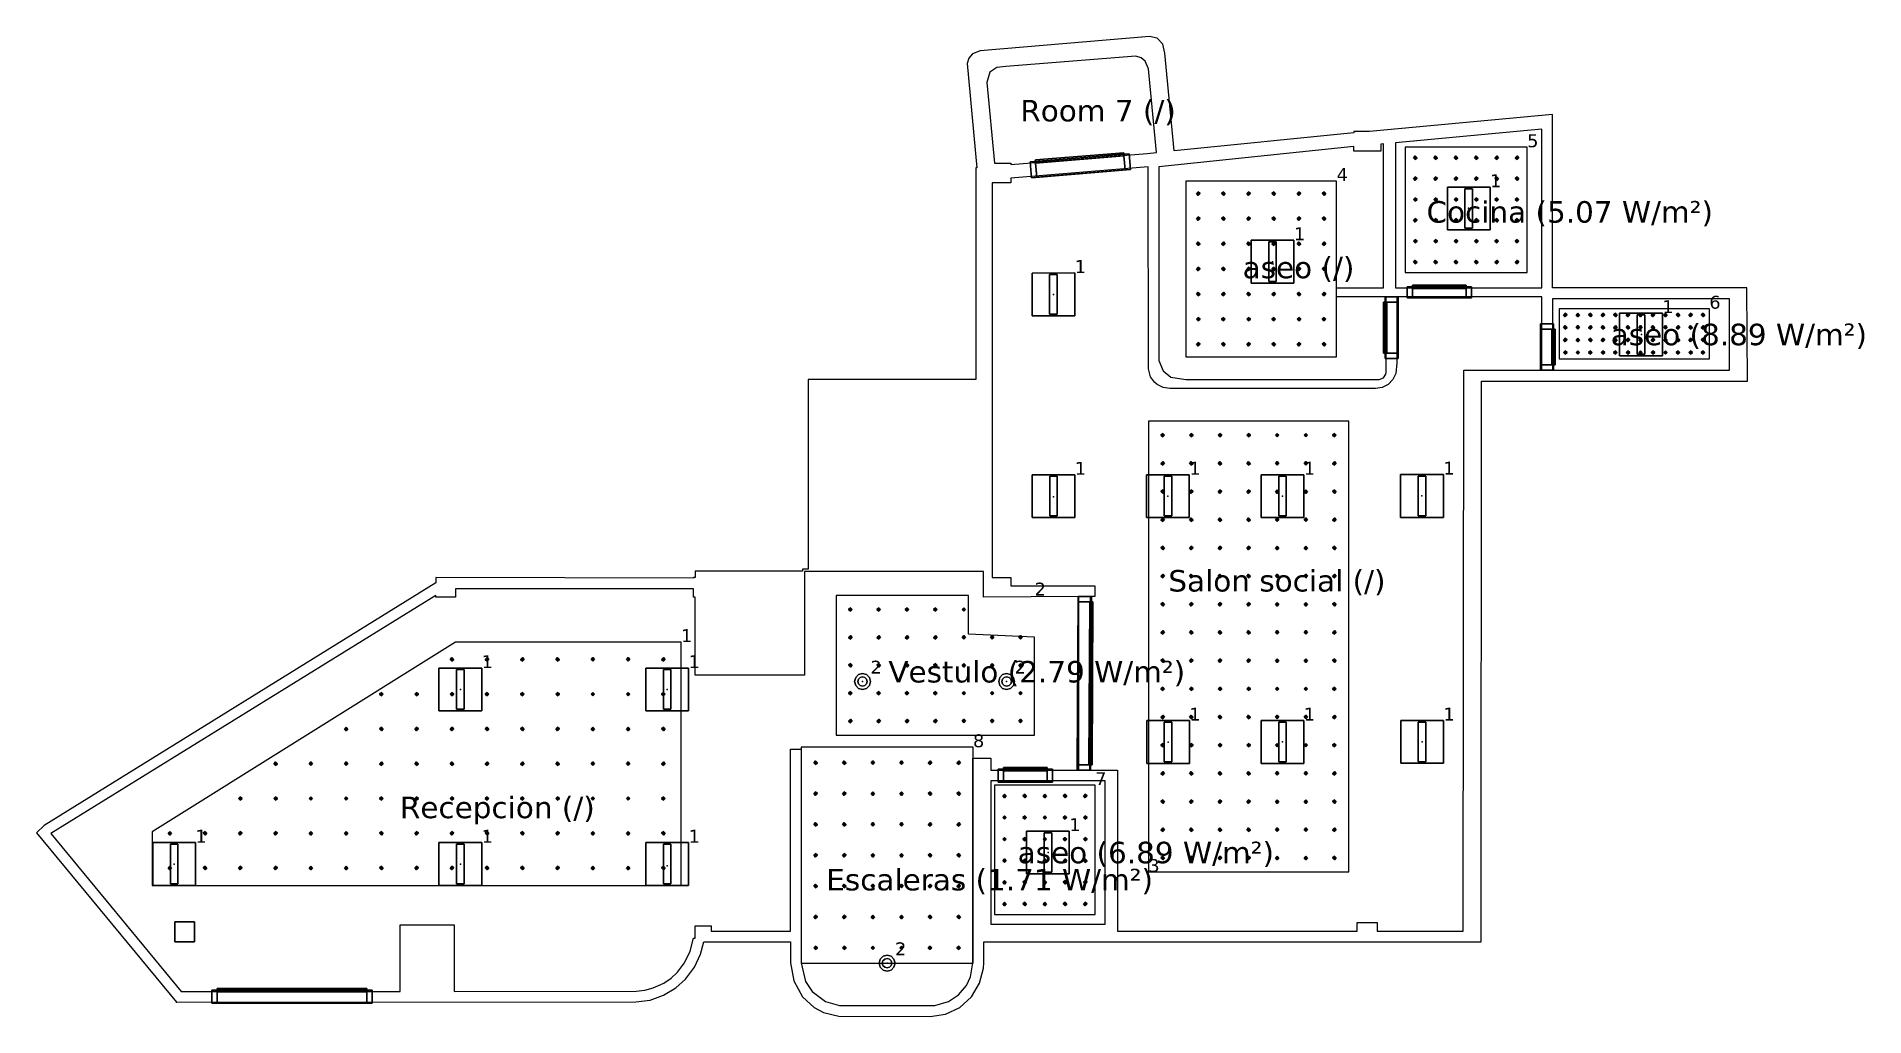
# Model space of a CAD drawing. Header units: inches. Extents: x -2 to 23.6, y -0.2 to 13.5.
import ezdxf

# ---------------------------------------------------------------- set-up
doc = ezdxf.new("R2010")
doc.units = ezdxf.units.IN
doc.header["$MEASUREMENT"] = 0
for name, color, linetype, true_color in [('DLX_APERT', 7, 'Continuous', 0x969696), ('DLX_CALC', 3, 'Continuous', 0x00ff00), ('DLX_CONT', 7, 'Continuous', 0x969696), ('DLX_DESC', 7, 'Continuous', 0x969696), ('DLX_LUM', 7, 'Continuous', 0xffd400), ('DLX_LUMKEY_IDX', 7, 'Continuous', 0x969696), ('DLX_RESKEY_IDX', 7, 'Continuous', 0x707070)]:
    doc.layers.add(name, color=color, linetype=linetype, true_color=true_color)
doc.layers.add('PUNTO LUMINARIA', color=7, linetype='Continuous')
doc.styles.add('TableTextStyle', font='')
doc.styles.get('TableTextStyle').set_extended_font_data('VERDANA.TTF')

msp = doc.modelspace()

# ---------------------------------------------------------------- texts
at = {"layer": 'DLX_DESC', "style": 'TableTextStyle'}
for s, p in [('Room 7 (/)', (11.792, 12.305)), ('Cocina (5.07 W/m²)', (17.469, 10.891)), ('aseo (/)', (14.899, 10.114)), ('aseo (8.89 W/m²)', (20.043, 9.178)), ('Salon social (/)', (13.861, 5.737)), ('Vestulo (2.79 W/m²)', (9.948, 4.466)), ('Recepcion (/)', (3.121, 2.57)), ('aseo (6.89 W/m²)', (11.755, 1.94)), ('Escaleras (1.71 W/m²)', (9.08, 1.561))]:
    msp.add_text(s, height=0.3, dxfattribs=at).set_placement(p)
at = {"layer": 'DLX_LUMKEY_IDX', "style": 'TableTextStyle'}
for s, p in [('1', (18.357, 11.386)), ('1', (15.616, 10.644)), ('1', (12.553, 10.187)), ('1', (20.765, 9.627)), ('1', (12.554, 7.368)), ('1', (14.154, 7.369)), ('1', (15.754, 7.369)), ('1', (17.704, 7.37)), ('1', (4.264, 4.667)), ('1', (7.156, 4.667)), ('2', (9.698, 4.59)), ('2', (11.712, 4.59)), ('1', (14.155, 3.933)), ('1', (15.755, 3.933)), ('1', (17.705, 3.934)), ('1', (12.477, 2.389)), ('1', (0.264, 2.228)), ('1', (4.264, 2.228)), ('1', (7.156, 2.228)), ('2', (10.041, 0.655))]:
    msp.add_text(s, height=0.18, dxfattribs=at).set_placement(p)
at = {"layer": 'DLX_RESKEY_IDX', "style": 'TableTextStyle'}
for s, p in [('5', (18.876, 11.944)), ('4', (16.213, 11.472)), ('6', (21.422, 9.688)), ('2', (11.992, 5.681)), ('1', (7.05, 5.031)), ('8', (11.131, 3.561)), ('7', (12.839, 3.032)), ('3', (13.582, 1.818))]:
    msp.add_text(s, height=0.18, dxfattribs=at).set_placement(p)

# ---------------------------------------------------------------- linework, layer by layer
at = {"layer": 'DLX_APERT'}
for points in [[(13.314, 11.852, 0), (11.929, 11.738, 0)], [(11.929, 11.738, 0), (13.314, 11.852, 0)], [(13.238, 11.868, 0), (12.002, 11.767, 0)], [(13.238, 11.868, 0), (12.002, 11.767, 0)], [(12.002, 11.767, 0), (13.238, 11.868, 0)], [(12.002, 11.767, 0), (13.238, 11.868, 0)], [(12.002, 11.767, 0), (12.004, 11.744, 0)], [(12.002, 11.767, 0), (12.002, 11.767, 0)], [(12.004, 11.744, 0), (12.002, 11.767, 0)], [(12.002, 11.767, 0), (12.002, 11.767, 0)], [(12.002, 11.767, 0), (12.004, 11.744, 0)], [(12.004, 11.744, 0), (12.002, 11.767, 0)], [(13.239, 11.846, 0), (12.004, 11.744, 0)], [(12.004, 11.744, 0), (13.239, 11.846, 0)], [(12.004, 11.744, 0), (13.239, 11.846, 0)], [(13.239, 11.846, 0), (12.004, 11.744, 0)], [(12.006, 11.722, 0), (13.241, 11.824, 0)], [(13.241, 11.824, 0), (12.006, 11.722, 0)], [(13.241, 11.824, 0), (12.006, 11.722, 0)], [(13.241, 11.824, 0), (12.006, 11.722, 0)], [(12.006, 11.722, 0), (13.241, 11.824, 0)], [(12.006, 11.722, 0), (13.241, 11.824, 0)], [(13.239, 11.846, 0), (13.238, 11.868, 0)], [(13.239, 11.846, 0), (13.238, 11.868, 0)], [(13.238, 11.868, 0), (13.238, 11.868, 0)], [(13.238, 11.868, 0), (13.239, 11.846, 0)], [(13.238, 11.868, 0), (13.238, 11.868, 0)], [(13.238, 11.868, 0), (13.239, 11.846, 0)], [(13.239, 11.846, 0), (13.314, 11.852, 0)], [(13.314, 11.852, 0), (13.239, 11.846, 0)], [(13.241, 11.824, 0), (13.239, 11.846, 0)], [(13.239, 11.846, 0), (13.239, 11.846, 0)], [(13.239, 11.846, 0), (13.241, 11.824, 0)], [(13.241, 11.824, 0), (13.239, 11.846, 0)], [(13.239, 11.846, 0), (13.239, 11.846, 0)], [(13.239, 11.846, 0), (13.241, 11.824, 0)], [(13.239, 11.846, 0), (13.239, 11.846, 0)], [(13.239, 11.846, 0), (13.241, 11.824, 0)], [(13.239, 11.846, 0), (13.239, 11.846, 0)], [(13.239, 11.846, 0), (13.241, 11.824, 0)], [(13.241, 11.824, 0), (13.239, 11.846, 0)], [(13.241, 11.824, 0), (13.239, 11.846, 0)], [(13.257, 11.626, 0), (13.241, 11.824, 0)], [(13.241, 11.824, 0), (13.257, 11.626, 0)], [(13.241, 11.824, 0), (13.241, 11.824, 0)], [(13.241, 11.824, 0), (13.257, 11.626, 0)], [(13.257, 11.626, 0), (13.241, 11.824, 0)], [(13.241, 11.824, 0), (13.241, 11.824, 0)], [(13.241, 11.824, 0), (13.241, 11.824, 0)], [(13.241, 11.824, 0), (13.241, 11.824, 0)], [(13.332, 11.632, 0), (13.314, 11.852, 0)], [(13.314, 11.852, 0), (13.314, 11.852, 0)], [(13.314, 11.852, 0), (13.332, 11.632, 0)], [(13.332, 11.632, 0), (13.314, 11.852, 0)], [(13.314, 11.852, 0), (13.332, 11.632, 0)], [(13.314, 11.852, 0), (13.314, 11.852, 0)], [(11.929, 11.738, 0), (12.004, 11.744, 0)], [(12.004, 11.744, 0), (11.929, 11.738, 0)], [(11.929, 11.738, 0), (11.948, 11.518, 0)], [(11.929, 11.738, 0), (11.929, 11.738, 0)], [(11.929, 11.738, 0), (11.948, 11.518, 0)], [(11.948, 11.518, 0), (11.929, 11.738, 0)], [(11.948, 11.518, 0), (11.929, 11.738, 0)], [(11.929, 11.738, 0), (11.929, 11.738, 0)], [(11.948, 11.518, 0), (13.332, 11.632, 0)], [(13.332, 11.632, 0), (11.948, 11.518, 0)], [(12.022, 11.525, 0), (11.948, 11.518, 0)], [(11.948, 11.518, 0), (12.022, 11.525, 0)], [(11.948, 11.518, 0), (11.948, 11.518, 0)], [(11.948, 11.518, 0), (11.948, 11.518, 0)], [(12.004, 11.744, 0), (12.006, 11.722, 0)], [(12.004, 11.744, 0), (12.004, 11.744, 0)], [(12.006, 11.722, 0), (12.004, 11.744, 0)], [(12.006, 11.722, 0), (12.004, 11.744, 0)], [(12.004, 11.744, 0), (12.004, 11.744, 0)], [(12.004, 11.744, 0), (12.006, 11.722, 0)], [(12.004, 11.744, 0), (12.004, 11.744, 0)], [(12.006, 11.722, 0), (12.004, 11.744, 0)], [(12.004, 11.744, 0), (12.006, 11.722, 0)], [(12.004, 11.744, 0), (12.004, 11.744, 0)], [(12.004, 11.744, 0), (12.006, 11.722, 0)], [(12.006, 11.722, 0), (12.004, 11.744, 0)], [(12.006, 11.722, 0), (12.022, 11.525, 0)], [(12.022, 11.525, 0), (12.006, 11.722, 0)], [(12.006, 11.722, 0), (12.006, 11.722, 0)], [(12.006, 11.722, 0), (12.022, 11.525, 0)], [(12.022, 11.525, 0), (12.006, 11.722, 0)], [(12.006, 11.722, 0), (12.006, 11.722, 0)], [(12.006, 11.722, 0), (12.006, 11.722, 0)], [(12.006, 11.722, 0), (12.006, 11.722, 0)], [(12.022, 11.525, 0), (13.257, 11.626, 0)], [(13.257, 11.626, 0), (12.022, 11.525, 0)], [(12.022, 11.525, 0), (12.022, 11.525, 0)], [(12.022, 11.525, 0), (12.022, 11.525, 0)], [(13.332, 11.632, 0), (13.257, 11.626, 0)], [(13.257, 11.626, 0), (13.332, 11.632, 0)], [(13.257, 11.626, 0), (13.257, 11.626, 0)], [(13.257, 11.626, 0), (13.257, 11.626, 0)], [(13.332, 11.632, 0), (13.332, 11.632, 0)], [(13.332, 11.632, 0), (13.332, 11.632, 0)], [(18.099, 9.993, 0), (17.199, 9.994, 0)], [(17.199, 9.994, 0), (17.199, 9.841, 0)], [(17.199, 9.994, 0), (17.199, 9.994, 0)], [(17.199, 9.994, 0), (17.199, 9.841, 0)], [(17.199, 9.841, 0), (17.199, 9.994, 0)], [(17.199, 9.841, 0), (17.199, 9.994, 0)], [(17.199, 9.994, 0), (17.274, 9.993, 0)], [(17.274, 9.993, 0), (17.199, 9.994, 0)], [(17.199, 9.994, 0), (17.199, 9.994, 0)], [(17.199, 9.994, 0), (18.099, 9.993, 0)], [(17.274, 10.016, 0), (18.024, 10.016, 0)], [(17.274, 9.993, 0), (17.274, 10.016, 0)], [(18.024, 10.016, 0), (17.274, 10.016, 0)], [(17.274, 10.016, 0), (17.274, 10.016, 0)], [(17.274, 10.016, 0), (18.024, 10.016, 0)], [(17.274, 9.993, 0), (17.274, 10.016, 0)], [(17.274, 10.016, 0), (17.274, 10.016, 0)], [(17.274, 10.016, 0), (17.274, 9.993, 0)], [(18.024, 10.016, 0), (17.274, 10.016, 0)], [(17.274, 10.016, 0), (17.274, 9.993, 0)], [(17.274, 9.993, 0), (17.274, 9.971, 0)], [(18.024, 9.993, 0), (17.274, 9.993, 0)], [(17.274, 9.993, 0), (17.274, 9.993, 0)], [(17.274, 9.971, 0), (17.274, 9.993, 0)], [(17.274, 9.993, 0), (18.024, 9.993, 0)], [(17.274, 9.971, 0), (17.274, 9.993, 0)], [(17.274, 9.993, 0), (17.274, 9.993, 0)], [(17.274, 9.993, 0), (17.274, 9.971, 0)], [(17.274, 9.971, 0), (17.274, 9.993, 0)], [(17.274, 9.993, 0), (17.274, 9.993, 0)], [(17.274, 9.993, 0), (18.024, 9.993, 0)], [(18.024, 9.993, 0), (17.274, 9.993, 0)], [(17.274, 9.993, 0), (17.274, 9.971, 0)], [(17.274, 9.993, 0), (17.274, 9.993, 0)], [(17.274, 9.993, 0), (17.274, 9.971, 0)], [(17.274, 9.971, 0), (17.274, 9.993, 0)], [(17.274, 9.971, 0), (17.274, 9.841, 0)], [(17.274, 9.971, 0), (18.024, 9.971, 0)], [(17.274, 9.841, 0), (17.274, 9.971, 0)], [(17.274, 9.971, 0), (17.274, 9.971, 0)], [(17.274, 9.971, 0), (17.274, 9.841, 0)], [(17.274, 9.841, 0), (17.274, 9.971, 0)], [(18.024, 9.971, 0), (17.274, 9.971, 0)], [(17.274, 9.971, 0), (17.274, 9.971, 0)], [(18.024, 9.971, 0), (17.274, 9.971, 0)], [(17.274, 9.971, 0), (17.274, 9.971, 0)], [(17.274, 9.971, 0), (18.024, 9.971, 0)], [(18.024, 9.971, 0), (17.274, 9.971, 0)], [(17.274, 9.971, 0), (18.024, 9.971, 0)], [(17.274, 9.971, 0), (17.274, 9.971, 0)], [(18.024, 10.016, 0), (18.024, 9.993, 0)], [(18.024, 10.016, 0), (18.024, 10.016, 0)], [(18.024, 9.993, 0), (18.024, 10.016, 0)], [(18.024, 10.016, 0), (18.024, 10.016, 0)], [(18.024, 10.016, 0), (18.024, 9.993, 0)], [(18.024, 9.993, 0), (18.024, 10.016, 0)], [(18.024, 9.971, 0), (18.024, 9.993, 0)], [(18.024, 9.993, 0), (18.099, 9.993, 0)], [(18.024, 9.993, 0), (18.024, 9.993, 0)], [(18.099, 9.993, 0), (18.024, 9.993, 0)], [(18.024, 9.993, 0), (18.024, 9.971, 0)], [(18.024, 9.971, 0), (18.024, 9.993, 0)], [(18.024, 9.993, 0), (18.024, 9.993, 0)], [(18.024, 9.993, 0), (18.024, 9.971, 0)], [(18.024, 9.993, 0), (18.024, 9.971, 0)], [(18.024, 9.993, 0), (18.024, 9.993, 0)], [(18.024, 9.993, 0), (18.024, 9.993, 0)], [(18.024, 9.993, 0), (18.024, 9.971, 0)], [(18.024, 9.971, 0), (18.024, 9.993, 0)], [(18.024, 9.971, 0), (18.024, 9.993, 0)], [(18.024, 9.841, 0), (18.024, 9.971, 0)], [(18.024, 9.971, 0), (18.024, 9.841, 0)], [(18.024, 9.971, 0), (18.024, 9.971, 0)], [(18.024, 9.971, 0), (18.024, 9.841, 0)], [(18.024, 9.841, 0), (18.024, 9.971, 0)], [(18.024, 9.971, 0), (18.024, 9.971, 0)], [(18.024, 9.971, 0), (18.024, 9.971, 0)], [(18.024, 9.971, 0), (18.024, 9.971, 0)], [(18.099, 9.841, 0), (18.099, 9.993, 0)], [(18.099, 9.993, 0), (18.099, 9.993, 0)], [(18.099, 9.993, 0), (18.099, 9.841, 0)], [(18.099, 9.841, 0), (18.099, 9.993, 0)], [(18.099, 9.993, 0), (18.099, 9.841, 0)], [(18.099, 9.993, 0), (18.099, 9.993, 0)], [(16.868, 9.065, 0), (16.868, 9.781, 0)], [(16.868, 9.781, 0), (16.891, 9.781, 0)], [(16.868, 9.781, 0), (16.868, 9.065, 0)], [(16.868, 9.065, 0), (16.868, 9.781, 0)], [(16.868, 9.781, 0), (16.868, 9.781, 0)], [(16.891, 9.781, 0), (16.868, 9.781, 0)], [(16.868, 9.781, 0), (16.868, 9.781, 0)], [(16.868, 9.781, 0), (16.891, 9.781, 0)], [(16.891, 9.781, 0), (16.868, 9.781, 0)], [(16.868, 9.781, 0), (16.868, 9.065, 0)], [(16.891, 9.856, 0), (16.891, 8.99, 0)], [(17.071, 9.856, 0), (16.891, 9.856, 0)], [(16.891, 9.856, 0), (16.891, 9.856, 0)], [(16.891, 9.856, 0), (17.071, 9.856, 0)], [(17.071, 9.856, 0), (16.891, 9.856, 0)], [(16.891, 9.781, 0), (16.891, 9.856, 0)], [(16.891, 9.856, 0), (17.071, 9.856, 0)], [(16.891, 8.99, 0), (16.891, 9.856, 0)], [(16.891, 9.856, 0), (16.891, 9.856, 0)], [(16.891, 9.856, 0), (16.891, 9.781, 0)], [(16.913, 9.781, 0), (16.891, 9.781, 0)], [(16.891, 9.781, 0), (16.891, 9.781, 0)], [(16.891, 9.781, 0), (16.891, 9.065, 0)], [(16.891, 9.065, 0), (16.891, 9.781, 0)], [(16.891, 9.781, 0), (16.913, 9.781, 0)], [(16.913, 9.781, 0), (16.891, 9.781, 0)], [(16.891, 9.781, 0), (16.891, 9.781, 0)], [(16.891, 9.781, 0), (16.913, 9.781, 0)], [(16.891, 9.781, 0), (16.913, 9.781, 0)], [(16.891, 9.781, 0), (16.891, 9.781, 0)], [(16.891, 9.065, 0), (16.891, 9.781, 0)], [(16.891, 9.781, 0), (16.891, 9.781, 0)], [(16.891, 9.781, 0), (16.913, 9.781, 0)], [(16.913, 9.781, 0), (16.891, 9.781, 0)], [(16.891, 9.781, 0), (16.891, 9.065, 0)], [(16.913, 9.781, 0), (16.891, 9.781, 0)], [(17.071, 9.781, 0), (16.913, 9.781, 0)], [(16.913, 9.065, 0), (16.913, 9.781, 0)], [(16.913, 9.781, 0), (17.071, 9.781, 0)], [(16.913, 9.781, 0), (16.913, 9.781, 0)], [(16.913, 9.781, 0), (17.071, 9.781, 0)], [(17.071, 9.781, 0), (16.913, 9.781, 0)], [(16.913, 9.781, 0), (16.913, 9.065, 0)], [(16.913, 9.781, 0), (16.913, 9.781, 0)], [(16.913, 9.781, 0), (16.913, 9.065, 0)], [(16.913, 9.065, 0), (16.913, 9.781, 0)], [(16.913, 9.781, 0), (16.913, 9.781, 0)], [(16.913, 9.781, 0), (16.913, 9.065, 0)], [(16.913, 9.781, 0), (16.913, 9.781, 0)], [(16.913, 9.065, 0), (16.913, 9.781, 0)], [(17.071, 8.99, 0), (17.071, 9.856, 0)], [(17.071, 9.856, 0), (17.071, 9.856, 0)], [(17.071, 9.856, 0), (17.071, 9.781, 0)], [(17.071, 9.781, 0), (17.071, 9.856, 0)], [(17.071, 9.856, 0), (17.071, 9.856, 0)], [(17.071, 9.856, 0), (17.071, 8.99, 0)], [(17.071, 9.781, 0), (17.071, 9.781, 0)], [(17.071, 9.065, 0), (17.071, 9.781, 0)], [(17.071, 9.781, 0), (17.071, 9.065, 0)], [(17.071, 9.781, 0), (17.071, 9.781, 0)], [(17.199, 9.841, 0), (18.099, 9.841, 0)], [(17.199, 9.841, 0), (17.199, 9.841, 0)], [(17.274, 9.841, 0), (17.199, 9.841, 0)], [(18.099, 9.841, 0), (17.199, 9.841, 0)], [(17.199, 9.841, 0), (17.199, 9.841, 0)], [(17.199, 9.841, 0), (17.274, 9.841, 0)], [(17.274, 9.841, 0), (17.274, 9.841, 0)], [(17.274, 9.841, 0), (18.024, 9.841, 0)], [(18.024, 9.841, 0), (17.274, 9.841, 0)], [(17.274, 9.841, 0), (17.274, 9.841, 0)], [(18.099, 9.841, 0), (18.024, 9.841, 0)], [(18.024, 9.841, 0), (18.024, 9.841, 0)], [(18.024, 9.841, 0), (18.099, 9.841, 0)], [(18.024, 9.841, 0), (18.024, 9.841, 0)], [(18.099, 9.841, 0), (18.099, 9.841, 0)], [(18.099, 9.841, 0), (18.099, 9.841, 0)], [(19.244, 9.478, 0), (19.064, 9.478, 0)], [(19.064, 9.478, 0), (19.064, 8.828, 0)], [(19.244, 9.478, 0), (19.064, 9.478, 0)], [(19.064, 9.478, 0), (19.064, 9.478, 0)], [(19.064, 9.478, 0), (19.244, 9.478, 0)], [(19.064, 9.403, 0), (19.064, 9.478, 0)], [(19.064, 9.478, 0), (19.244, 9.478, 0)], [(19.064, 8.828, 0), (19.064, 9.478, 0)], [(19.064, 9.478, 0), (19.064, 9.478, 0)], [(19.064, 9.478, 0), (19.064, 9.403, 0)], [(19.244, 8.828, 0), (19.244, 9.478, 0)], [(19.244, 9.478, 0), (19.244, 9.478, 0)], [(19.244, 9.478, 0), (19.244, 9.403, 0)], [(19.244, 9.403, 0), (19.244, 9.478, 0)], [(19.244, 9.478, 0), (19.244, 9.478, 0)], [(19.244, 9.478, 0), (19.244, 8.828, 0)], [(19.222, 9.403, 0), (19.064, 9.403, 0)], [(19.064, 9.403, 0), (19.064, 9.403, 0)], [(19.064, 9.403, 0), (19.064, 8.903, 0)], [(19.064, 8.903, 0), (19.064, 9.403, 0)], [(19.064, 9.403, 0), (19.222, 9.403, 0)], [(19.222, 9.403, 0), (19.064, 9.403, 0)], [(19.064, 9.403, 0), (19.064, 9.403, 0)], [(19.064, 9.403, 0), (19.222, 9.403, 0)], [(19.244, 9.403, 0), (19.222, 9.403, 0)], [(19.222, 9.403, 0), (19.222, 8.903, 0)], [(19.222, 9.403, 0), (19.222, 9.403, 0)], [(19.222, 8.903, 0), (19.222, 9.403, 0)], [(19.222, 9.403, 0), (19.244, 9.403, 0)], [(19.222, 9.403, 0), (19.222, 9.403, 0)], [(19.222, 9.403, 0), (19.244, 9.403, 0)], [(19.244, 9.403, 0), (19.222, 9.403, 0)], [(19.222, 8.903, 0), (19.222, 9.403, 0)], [(19.222, 9.403, 0), (19.244, 9.403, 0)], [(19.222, 8.903, 0), (19.222, 9.403, 0)], [(19.222, 9.403, 0), (19.222, 9.403, 0)], [(19.222, 9.403, 0), (19.222, 8.903, 0)], [(19.244, 9.403, 0), (19.222, 9.403, 0)], [(19.222, 9.403, 0), (19.222, 8.903, 0)], [(19.244, 9.403, 0), (19.222, 9.403, 0)], [(19.222, 9.403, 0), (19.222, 9.403, 0)], [(19.222, 9.403, 0), (19.244, 9.403, 0)], [(19.244, 8.903, 0), (19.244, 9.403, 0)], [(19.244, 9.403, 0), (19.244, 9.403, 0)], [(19.244, 9.403, 0), (19.244, 8.903, 0)], [(19.244, 9.403, 0), (19.244, 9.403, 0)], [(19.244, 9.403, 0), (19.244, 8.903, 0)], [(19.267, 9.403, 0), (19.244, 9.403, 0)], [(19.244, 9.403, 0), (19.244, 9.403, 0)], [(19.244, 9.403, 0), (19.267, 9.403, 0)], [(19.267, 9.403, 0), (19.244, 9.403, 0)], [(19.244, 9.403, 0), (19.267, 9.403, 0)], [(19.244, 8.903, 0), (19.244, 9.403, 0)], [(19.244, 9.403, 0), (19.244, 9.403, 0)], [(19.267, 8.903, 0), (19.267, 9.403, 0)], [(19.267, 8.903, 0), (19.267, 9.403, 0)], [(19.267, 9.403, 0), (19.267, 9.403, 0)], [(19.267, 9.403, 0), (19.267, 8.903, 0)], [(19.267, 9.403, 0), (19.267, 9.403, 0)], [(19.267, 9.403, 0), (19.267, 8.903, 0)], [(16.891, 9.065, 0), (16.868, 9.065, 0)], [(16.868, 9.065, 0), (16.868, 9.065, 0)], [(16.891, 9.065, 0), (16.868, 9.065, 0)], [(16.868, 9.065, 0), (16.868, 9.065, 0)], [(16.868, 9.065, 0), (16.891, 9.065, 0)], [(16.868, 9.065, 0), (16.891, 9.065, 0)], [(16.891, 9.065, 0), (16.913, 9.065, 0)], [(16.891, 8.99, 0), (16.891, 9.065, 0)], [(16.891, 9.065, 0), (16.891, 9.065, 0)], [(16.891, 9.065, 0), (16.891, 8.99, 0)], [(16.913, 9.065, 0), (16.891, 9.065, 0)], [(16.913, 9.065, 0), (16.891, 9.065, 0)], [(16.891, 9.065, 0), (16.891, 9.065, 0)], [(16.891, 9.065, 0), (16.913, 9.065, 0)], [(16.913, 9.065, 0), (16.891, 9.065, 0)], [(16.891, 9.065, 0), (16.891, 9.065, 0)], [(16.891, 9.065, 0), (16.913, 9.065, 0)], [(16.891, 9.065, 0), (16.891, 9.065, 0)], [(16.891, 9.065, 0), (16.913, 9.065, 0)], [(16.913, 9.065, 0), (16.891, 9.065, 0)], [(16.891, 8.99, 0), (17.071, 8.99, 0)], [(16.891, 8.99, 0), (16.891, 8.99, 0)], [(16.891, 8.99, 0), (17.071, 8.99, 0)], [(17.071, 8.99, 0), (16.891, 8.99, 0)], [(17.071, 8.99, 0), (16.891, 8.99, 0)], [(16.891, 8.99, 0), (16.891, 8.99, 0)], [(16.913, 9.065, 0), (17.071, 9.065, 0)], [(17.071, 9.065, 0), (16.913, 9.065, 0)], [(16.913, 9.065, 0), (16.913, 9.065, 0)], [(16.913, 9.065, 0), (17.071, 9.065, 0)], [(17.071, 9.065, 0), (16.913, 9.065, 0)], [(16.913, 9.065, 0), (16.913, 9.065, 0)], [(16.913, 9.065, 0), (16.913, 9.065, 0)], [(16.913, 9.065, 0), (16.913, 9.065, 0)], [(17.071, 9.065, 0), (17.071, 8.99, 0)], [(17.071, 8.99, 0), (17.071, 9.065, 0)], [(17.071, 9.065, 0), (17.071, 9.065, 0)], [(17.071, 9.065, 0), (17.071, 9.065, 0)], [(17.071, 8.99, 0), (17.071, 8.99, 0)], [(17.071, 8.99, 0), (17.071, 8.99, 0)], [(19.064, 8.903, 0), (19.222, 8.903, 0)], [(19.064, 8.828, 0), (19.064, 8.903, 0)], [(19.064, 8.903, 0), (19.064, 8.903, 0)], [(19.064, 8.903, 0), (19.064, 8.828, 0)], [(19.222, 8.903, 0), (19.064, 8.903, 0)], [(19.222, 8.903, 0), (19.064, 8.903, 0)], [(19.064, 8.903, 0), (19.064, 8.903, 0)], [(19.064, 8.903, 0), (19.222, 8.903, 0)], [(19.064, 8.828, 0), (19.244, 8.828, 0)], [(19.244, 8.828, 0), (19.064, 8.828, 0)], [(19.064, 8.828, 0), (19.064, 8.828, 0)], [(19.064, 8.828, 0), (19.244, 8.828, 0)], [(19.244, 8.828, 0), (19.064, 8.828, 0)], [(19.064, 8.828, 0), (19.064, 8.828, 0)], [(19.222, 8.903, 0), (19.244, 8.903, 0)], [(19.222, 8.903, 0), (19.222, 8.903, 0)], [(19.244, 8.903, 0), (19.222, 8.903, 0)], [(19.222, 8.903, 0), (19.222, 8.903, 0)], [(19.222, 8.903, 0), (19.244, 8.903, 0)], [(19.244, 8.903, 0), (19.222, 8.903, 0)], [(19.244, 8.903, 0), (19.222, 8.903, 0)], [(19.222, 8.903, 0), (19.222, 8.903, 0)], [(19.244, 8.903, 0), (19.222, 8.903, 0)], [(19.222, 8.903, 0), (19.222, 8.903, 0)], [(19.222, 8.903, 0), (19.244, 8.903, 0)], [(19.222, 8.903, 0), (19.244, 8.903, 0)], [(19.244, 8.903, 0), (19.244, 8.828, 0)], [(19.244, 8.903, 0), (19.244, 8.903, 0)], [(19.244, 8.828, 0), (19.244, 8.903, 0)], [(19.244, 8.903, 0), (19.244, 8.903, 0)], [(19.244, 8.903, 0), (19.267, 8.903, 0)], [(19.244, 8.903, 0), (19.244, 8.903, 0)], [(19.244, 8.903, 0), (19.267, 8.903, 0)], [(19.267, 8.903, 0), (19.244, 8.903, 0)], [(19.267, 8.903, 0), (19.244, 8.903, 0)], [(19.244, 8.903, 0), (19.244, 8.903, 0)], [(19.244, 8.828, 0), (19.244, 8.828, 0)], [(19.244, 8.828, 0), (19.244, 8.828, 0)], [(19.267, 8.903, 0), (19.267, 8.903, 0)], [(19.267, 8.903, 0), (19.267, 8.903, 0)], [(12.599, 5.667, 0), (12.586, 3.241, 0)], [(12.586, 3.241, 0), (12.599, 5.667, 0)], [(12.785, 5.666, 0), (12.599, 5.667, 0)], [(12.785, 5.666, 0), (12.599, 5.667, 0)], [(12.599, 5.667, 0), (12.599, 5.667, 0)], [(12.599, 5.667, 0), (12.785, 5.666, 0)], [(12.599, 5.592, 0), (12.599, 5.667, 0)], [(12.599, 5.667, 0), (12.785, 5.666, 0)], [(12.599, 5.667, 0), (12.599, 5.667, 0)], [(12.599, 5.667, 0), (12.599, 5.592, 0)], [(12.772, 3.24, 0), (12.785, 5.666, 0)], [(12.785, 5.666, 0), (12.772, 3.24, 0)], [(12.785, 5.666, 0), (12.784, 5.591, 0)], [(12.784, 5.591, 0), (12.785, 5.666, 0)], [(12.785, 5.666, 0), (12.785, 5.666, 0)], [(12.785, 5.666, 0), (12.785, 5.666, 0)], [(12.599, 5.592, 0), (12.587, 3.316, 0)], [(12.587, 3.316, 0), (12.599, 5.592, 0)], [(12.762, 5.591, 0), (12.599, 5.592, 0)], [(12.599, 5.592, 0), (12.599, 5.592, 0)], [(12.599, 5.592, 0), (12.762, 5.591, 0)], [(12.762, 5.591, 0), (12.599, 5.592, 0)], [(12.599, 5.592, 0), (12.599, 5.592, 0)], [(12.599, 5.592, 0), (12.762, 5.591, 0)], [(12.762, 5.591, 0), (12.75, 3.315, 0)], [(12.75, 3.315, 0), (12.762, 5.591, 0)], [(12.75, 3.315, 0), (12.762, 5.591, 0)], [(12.75, 3.315, 0), (12.762, 5.591, 0)], [(12.762, 5.591, 0), (12.75, 3.315, 0)], [(12.762, 5.591, 0), (12.75, 3.315, 0)], [(12.784, 5.591, 0), (12.762, 5.591, 0)], [(12.762, 5.591, 0), (12.762, 5.591, 0)], [(12.762, 5.591, 0), (12.784, 5.591, 0)], [(12.762, 5.591, 0), (12.762, 5.591, 0)], [(12.762, 5.591, 0), (12.784, 5.591, 0)], [(12.784, 5.591, 0), (12.762, 5.591, 0)], [(12.762, 5.591, 0), (12.784, 5.591, 0)], [(12.762, 5.591, 0), (12.762, 5.591, 0)], [(12.784, 5.591, 0), (12.762, 5.591, 0)], [(12.762, 5.591, 0), (12.762, 5.591, 0)], [(12.762, 5.591, 0), (12.784, 5.591, 0)], [(12.784, 5.591, 0), (12.762, 5.591, 0)], [(12.772, 3.315, 0), (12.784, 5.591, 0)], [(12.784, 5.591, 0), (12.772, 3.315, 0)], [(12.784, 5.591, 0), (12.772, 3.315, 0)], [(12.772, 3.315, 0), (12.784, 5.591, 0)], [(12.784, 5.591, 0), (12.784, 5.591, 0)], [(12.784, 5.591, 0), (12.784, 5.591, 0)], [(12.807, 5.591, 0), (12.784, 5.591, 0)], [(12.784, 5.591, 0), (12.784, 5.591, 0)], [(12.784, 5.591, 0), (12.807, 5.591, 0)], [(12.807, 5.591, 0), (12.784, 5.591, 0)], [(12.784, 5.591, 0), (12.807, 5.591, 0)], [(12.784, 5.591, 0), (12.784, 5.591, 0)], [(12.795, 3.315, 0), (12.807, 5.591, 0)], [(12.795, 3.315, 0), (12.807, 5.591, 0)], [(12.807, 5.591, 0), (12.795, 3.315, 0)], [(12.807, 5.591, 0), (12.795, 3.315, 0)], [(12.807, 5.591, 0), (12.807, 5.591, 0)], [(12.807, 5.591, 0), (12.807, 5.591, 0)], [(12.242, 3.255, 0), (11.482, 3.255, 0)], [(11.482, 3.255, 0), (11.482, 3.075, 0)], [(11.482, 3.255, 0), (11.482, 3.255, 0)], [(11.482, 3.255, 0), (11.482, 3.075, 0)], [(11.482, 3.075, 0), (11.482, 3.255, 0)], [(11.482, 3.075, 0), (11.482, 3.255, 0)], [(11.482, 3.255, 0), (11.557, 3.255, 0)], [(11.557, 3.255, 0), (11.482, 3.255, 0)], [(11.482, 3.255, 0), (11.482, 3.255, 0)], [(11.482, 3.255, 0), (12.242, 3.255, 0)], [(11.482, 3.075, 0), (12.242, 3.075, 0)], [(11.482, 3.075, 0), (11.482, 3.075, 0)], [(11.557, 3.075, 0), (11.482, 3.075, 0)], [(12.242, 3.075, 0), (11.482, 3.075, 0)], [(11.482, 3.075, 0), (11.482, 3.075, 0)], [(11.482, 3.075, 0), (11.557, 3.075, 0)], [(12.167, 3.278, 0), (11.557, 3.278, 0)], [(11.557, 3.278, 0), (11.557, 3.255, 0)], [(12.167, 3.278, 0), (11.557, 3.278, 0)], [(11.557, 3.278, 0), (11.557, 3.278, 0)], [(11.557, 3.278, 0), (12.167, 3.278, 0)], [(11.557, 3.255, 0), (11.557, 3.278, 0)], [(11.557, 3.278, 0), (11.557, 3.278, 0)], [(11.557, 3.278, 0), (11.557, 3.255, 0)], [(11.557, 3.278, 0), (12.167, 3.278, 0)], [(11.557, 3.255, 0), (11.557, 3.278, 0)], [(11.557, 3.255, 0), (11.557, 3.233, 0)], [(12.167, 3.255, 0), (11.557, 3.255, 0)], [(11.557, 3.255, 0), (11.557, 3.255, 0)], [(11.557, 3.233, 0), (11.557, 3.255, 0)], [(11.557, 3.255, 0), (12.167, 3.255, 0)], [(11.557, 3.233, 0), (11.557, 3.255, 0)], [(11.557, 3.255, 0), (11.557, 3.255, 0)], [(11.557, 3.255, 0), (11.557, 3.233, 0)], [(11.557, 3.255, 0), (12.167, 3.255, 0)], [(11.557, 3.255, 0), (11.557, 3.255, 0)], [(11.557, 3.233, 0), (11.557, 3.255, 0)], [(12.167, 3.255, 0), (11.557, 3.255, 0)], [(11.557, 3.255, 0), (11.557, 3.233, 0)], [(11.557, 3.255, 0), (11.557, 3.255, 0)], [(11.557, 3.255, 0), (11.557, 3.233, 0)], [(11.557, 3.233, 0), (11.557, 3.255, 0)], [(11.557, 3.233, 0), (11.557, 3.075, 0)], [(11.557, 3.233, 0), (12.167, 3.233, 0)], [(11.557, 3.075, 0), (11.557, 3.233, 0)], [(11.557, 3.233, 0), (11.557, 3.233, 0)], [(11.557, 3.233, 0), (11.557, 3.075, 0)], [(11.557, 3.075, 0), (11.557, 3.233, 0)], [(12.167, 3.233, 0), (11.557, 3.233, 0)], [(11.557, 3.233, 0), (11.557, 3.233, 0)], [(12.167, 3.233, 0), (11.557, 3.233, 0)], [(12.167, 3.233, 0), (11.557, 3.233, 0)], [(11.557, 3.233, 0), (11.557, 3.233, 0)], [(11.557, 3.233, 0), (12.167, 3.233, 0)], [(11.557, 3.233, 0), (12.167, 3.233, 0)], [(11.557, 3.233, 0), (11.557, 3.233, 0)], [(11.557, 3.075, 0), (11.557, 3.075, 0)], [(11.557, 3.075, 0), (12.167, 3.075, 0)], [(12.167, 3.075, 0), (11.557, 3.075, 0)], [(11.557, 3.075, 0), (11.557, 3.075, 0)], [(12.167, 3.255, 0), (12.167, 3.278, 0)], [(12.167, 3.255, 0), (12.167, 3.278, 0)], [(12.167, 3.278, 0), (12.167, 3.278, 0)], [(12.167, 3.278, 0), (12.167, 3.255, 0)], [(12.167, 3.278, 0), (12.167, 3.278, 0)], [(12.167, 3.278, 0), (12.167, 3.255, 0)], [(12.167, 3.233, 0), (12.167, 3.255, 0)], [(12.167, 3.255, 0), (12.242, 3.255, 0)], [(12.167, 3.255, 0), (12.167, 3.255, 0)], [(12.242, 3.255, 0), (12.167, 3.255, 0)], [(12.167, 3.255, 0), (12.167, 3.233, 0)], [(12.167, 3.233, 0), (12.167, 3.255, 0)], [(12.167, 3.255, 0), (12.167, 3.255, 0)], [(12.167, 3.255, 0), (12.167, 3.233, 0)], [(12.167, 3.255, 0), (12.167, 3.255, 0)], [(12.167, 3.255, 0), (12.167, 3.233, 0)], [(12.167, 3.255, 0), (12.167, 3.255, 0)], [(12.167, 3.255, 0), (12.167, 3.233, 0)], [(12.167, 3.233, 0), (12.167, 3.255, 0)], [(12.167, 3.233, 0), (12.167, 3.255, 0)], [(12.167, 3.075, 0), (12.167, 3.233, 0)], [(12.167, 3.233, 0), (12.167, 3.075, 0)], [(12.167, 3.233, 0), (12.167, 3.233, 0)], [(12.167, 3.233, 0), (12.167, 3.075, 0)], [(12.167, 3.075, 0), (12.167, 3.233, 0)], [(12.167, 3.233, 0), (12.167, 3.233, 0)], [(12.167, 3.233, 0), (12.167, 3.233, 0)], [(12.167, 3.233, 0), (12.167, 3.233, 0)], [(12.242, 3.075, 0), (12.167, 3.075, 0)], [(12.167, 3.075, 0), (12.167, 3.075, 0)], [(12.167, 3.075, 0), (12.242, 3.075, 0)], [(12.167, 3.075, 0), (12.167, 3.075, 0)], [(12.242, 3.075, 0), (12.242, 3.255, 0)], [(12.242, 3.255, 0), (12.242, 3.255, 0)], [(12.242, 3.255, 0), (12.242, 3.075, 0)], [(12.242, 3.075, 0), (12.242, 3.255, 0)], [(12.242, 3.255, 0), (12.242, 3.075, 0)], [(12.242, 3.255, 0), (12.242, 3.255, 0)], [(12.242, 3.075, 0), (12.242, 3.075, 0)], [(12.242, 3.075, 0), (12.242, 3.075, 0)], [(12.586, 3.241, 0), (12.587, 3.316, 0)], [(12.587, 3.316, 0), (12.586, 3.241, 0)], [(12.586, 3.241, 0), (12.772, 3.24, 0)], [(12.772, 3.24, 0), (12.586, 3.241, 0)], [(12.586, 3.241, 0), (12.586, 3.241, 0)], [(12.586, 3.241, 0), (12.772, 3.24, 0)], [(12.772, 3.24, 0), (12.586, 3.241, 0)], [(12.586, 3.241, 0), (12.586, 3.241, 0)], [(12.587, 3.316, 0), (12.75, 3.315, 0)], [(12.587, 3.316, 0), (12.587, 3.316, 0)], [(12.75, 3.315, 0), (12.587, 3.316, 0)], [(12.75, 3.315, 0), (12.587, 3.316, 0)], [(12.587, 3.316, 0), (12.587, 3.316, 0)], [(12.587, 3.316, 0), (12.75, 3.315, 0)], [(12.75, 3.315, 0), (12.772, 3.315, 0)], [(12.75, 3.315, 0), (12.75, 3.315, 0)], [(12.772, 3.315, 0), (12.75, 3.315, 0)], [(12.75, 3.315, 0), (12.75, 3.315, 0)], [(12.75, 3.315, 0), (12.772, 3.315, 0)], [(12.772, 3.315, 0), (12.75, 3.315, 0)], [(12.772, 3.315, 0), (12.75, 3.315, 0)], [(12.75, 3.315, 0), (12.75, 3.315, 0)], [(12.772, 3.315, 0), (12.75, 3.315, 0)], [(12.75, 3.315, 0), (12.75, 3.315, 0)], [(12.75, 3.315, 0), (12.772, 3.315, 0)], [(12.75, 3.315, 0), (12.772, 3.315, 0)], [(12.772, 3.315, 0), (12.772, 3.24, 0)], [(12.772, 3.315, 0), (12.772, 3.315, 0)], [(12.772, 3.24, 0), (12.772, 3.315, 0)], [(12.772, 3.315, 0), (12.772, 3.315, 0)], [(12.772, 3.315, 0), (12.795, 3.315, 0)], [(12.772, 3.315, 0), (12.772, 3.315, 0)], [(12.772, 3.315, 0), (12.795, 3.315, 0)], [(12.795, 3.315, 0), (12.772, 3.315, 0)], [(12.795, 3.315, 0), (12.772, 3.315, 0)], [(12.772, 3.315, 0), (12.772, 3.315, 0)], [(12.772, 3.24, 0), (12.772, 3.24, 0)], [(12.772, 3.24, 0), (12.772, 3.24, 0)], [(12.795, 3.315, 0), (12.795, 3.315, 0)], [(12.795, 3.315, 0), (12.795, 3.315, 0)], [(2.735, 0.165, 0), (0.491, 0.165, 0)], [(0.491, 0.165, 0), (0.491, -0.015, 0)], [(0.491, 0.165, 0), (0.491, 0.165, 0)], [(0.491, 0.165, 0), (0.491, -0.015, 0)], [(0.491, -0.015, 0), (0.491, 0.165, 0)], [(0.491, -0.015, 0), (0.491, 0.165, 0)], [(0.491, 0.165, 0), (0.566, 0.165, 0)], [(0.566, 0.165, 0), (0.491, 0.165, 0)], [(0.491, 0.165, 0), (0.491, 0.165, 0)], [(0.491, 0.165, 0), (2.735, 0.165, 0)], [(2.66, 0.188, 0), (0.566, 0.188, 0)], [(0.566, 0.188, 0), (0.566, 0.165, 0)], [(2.66, 0.188, 0), (0.566, 0.188, 0)], [(0.566, 0.188, 0), (0.566, 0.188, 0)], [(0.566, 0.188, 0), (2.66, 0.188, 0)], [(0.566, 0.165, 0), (0.566, 0.188, 0)], [(0.566, 0.188, 0), (0.566, 0.188, 0)], [(0.566, 0.188, 0), (0.566, 0.165, 0)], [(0.566, 0.188, 0), (2.66, 0.188, 0)], [(0.566, 0.165, 0), (0.566, 0.188, 0)], [(0.566, 0.165, 0), (0.566, 0.142, 0)], [(2.66, 0.165, 0), (0.566, 0.165, 0)], [(0.566, 0.165, 0), (0.566, 0.165, 0)], [(0.566, 0.142, 0), (0.566, 0.165, 0)], [(0.566, 0.165, 0), (2.66, 0.165, 0)], [(0.566, 0.142, 0), (0.566, 0.165, 0)], [(0.566, 0.165, 0), (0.566, 0.165, 0)], [(0.566, 0.165, 0), (0.566, 0.142, 0)], [(0.566, 0.165, 0), (2.66, 0.165, 0)], [(0.566, 0.165, 0), (0.566, 0.165, 0)], [(0.566, 0.142, 0), (0.566, 0.165, 0)], [(0.566, 0.165, 0), (0.566, 0.165, 0)], [(0.566, 0.165, 0), (0.566, 0.142, 0)], [(0.566, 0.142, 0), (0.566, 0.165, 0)], [(2.66, 0.165, 0), (0.566, 0.165, 0)], [(0.566, 0.165, 0), (0.566, 0.142, 0)], [(0.566, 0.142, 0), (0.566, -0.015, 0)], [(0.566, 0.142, 0), (2.66, 0.142, 0)], [(0.566, -0.015, 0), (0.566, 0.142, 0)], [(0.566, 0.142, 0), (0.566, 0.142, 0)], [(0.566, 0.142, 0), (0.566, -0.015, 0)], [(0.566, -0.015, 0), (0.566, 0.142, 0)], [(2.66, 0.142, 0), (0.566, 0.142, 0)], [(0.566, 0.142, 0), (0.566, 0.142, 0)], [(2.66, 0.142, 0), (0.566, 0.142, 0)], [(2.66, 0.142, 0), (0.566, 0.142, 0)], [(0.566, 0.142, 0), (0.566, 0.142, 0)], [(0.566, 0.142, 0), (2.66, 0.142, 0)], [(0.566, 0.142, 0), (0.566, 0.142, 0)], [(0.566, 0.142, 0), (2.66, 0.142, 0)], [(2.66, 0.165, 0), (2.66, 0.188, 0)], [(2.66, 0.165, 0), (2.66, 0.188, 0)], [(2.66, 0.188, 0), (2.66, 0.188, 0)], [(2.66, 0.188, 0), (2.66, 0.165, 0)], [(2.66, 0.188, 0), (2.66, 0.188, 0)], [(2.66, 0.188, 0), (2.66, 0.165, 0)], [(2.66, 0.142, 0), (2.66, 0.165, 0)], [(2.66, 0.165, 0), (2.735, 0.165, 0)], [(2.66, 0.165, 0), (2.66, 0.165, 0)], [(2.735, 0.165, 0), (2.66, 0.165, 0)], [(2.66, 0.165, 0), (2.66, 0.142, 0)], [(2.66, 0.142, 0), (2.66, 0.165, 0)], [(2.66, 0.165, 0), (2.66, 0.165, 0)], [(2.66, 0.165, 0), (2.66, 0.142, 0)], [(2.66, 0.165, 0), (2.66, 0.165, 0)], [(2.66, 0.165, 0), (2.66, 0.142, 0)], [(2.66, 0.165, 0), (2.66, 0.165, 0)], [(2.66, 0.165, 0), (2.66, 0.142, 0)], [(2.66, 0.142, 0), (2.66, 0.165, 0)], [(2.66, 0.142, 0), (2.66, 0.165, 0)], [(2.66, -0.015, 0), (2.66, 0.142, 0)], [(2.66, 0.142, 0), (2.66, -0.015, 0)], [(2.66, 0.142, 0), (2.66, 0.142, 0)], [(2.66, 0.142, 0), (2.66, -0.015, 0)], [(2.66, -0.015, 0), (2.66, 0.142, 0)], [(2.66, 0.142, 0), (2.66, 0.142, 0)], [(2.66, 0.142, 0), (2.66, 0.142, 0)], [(2.66, 0.142, 0), (2.66, 0.142, 0)], [(2.735, -0.015, 0), (2.735, 0.165, 0)], [(2.735, 0.165, 0), (2.735, 0.165, 0)], [(2.735, 0.165, 0), (2.735, -0.015, 0)], [(2.735, -0.015, 0), (2.735, 0.165, 0)], [(2.735, 0.165, 0), (2.735, -0.015, 0)], [(2.735, 0.165, 0), (2.735, 0.165, 0)], [(0.491, -0.015, 0), (2.735, -0.015, 0)], [(0.491, -0.015, 0), (0.491, -0.015, 0)], [(0.566, -0.015, 0), (0.491, -0.015, 0)], [(2.735, -0.015, 0), (0.491, -0.015, 0)], [(0.491, -0.015, 0), (0.491, -0.015, 0)], [(0.491, -0.015, 0), (0.566, -0.015, 0)], [(0.566, -0.015, 0), (0.566, -0.015, 0)], [(0.566, -0.015, 0), (2.66, -0.015, 0)], [(2.66, -0.015, 0), (0.566, -0.015, 0)], [(0.566, -0.015, 0), (0.566, -0.015, 0)], [(2.735, -0.015, 0), (2.66, -0.015, 0)], [(2.66, -0.015, 0), (2.66, -0.015, 0)], [(2.66, -0.015, 0), (2.735, -0.015, 0)], [(2.66, -0.015, 0), (2.66, -0.015, 0)], [(2.735, -0.015, 0), (2.735, -0.015, 0)], [(2.735, -0.015, 0), (2.735, -0.015, 0)]]:
    msp.add_polyline3d(points, dxfattribs=at)
at = {"layer": 'DLX_CALC'}
for points in [[(18.876, 11.944, 0), (17.169, 11.944, 0)], [(17.169, 11.944, 0), (17.169, 10.194, 0)], [(18.876, 10.194, 0), (18.876, 11.944, 0)], [(16.213, 11.472, 0), (14.103, 11.472, 0)], [(14.103, 11.472, 0), (14.103, 9.016, 0)], [(16.213, 9.016, 0), (16.213, 11.472, 0)], [(17.169, 10.194, 0), (18.876, 10.194, 0)], [(21.422, 9.688, 0), (19.322, 9.688, 0)], [(19.322, 9.688, 0), (19.322, 8.988, 0)], [(21.422, 8.988, 0), (21.422, 9.688, 0)], [(14.103, 9.016, 0), (16.213, 9.016, 0)], [(19.322, 8.988, 0), (21.422, 8.988, 0)], [(16.382, 8.118, 0), (13.582, 8.118, 0)], [(13.582, 8.118, 0), (13.582, 1.818, 0)], [(16.382, 1.818, 0), (16.382, 8.118, 0)], [(11.07, 5.681, 0), (9.22, 5.681, 0)], [(9.22, 5.681, 0), (9.22, 3.731, 0)], [(11.07, 5.139, 0), (11.07, 5.681, 0)], [(11.992, 5.1, 0), (11.07, 5.139, 0)], [(3.9, 5.031, 0), (-0.34, 2.381, 0)], [(7.05, 5.031, 0), (3.9, 5.031, 0)], [(7.05, 1.631, 0), (7.05, 5.031, 0)], [(11.992, 3.731, 0), (11.992, 5.1, 0)], [(9.22, 3.731, 0), (11.992, 3.731, 0)], [(11.131, 3.561, 0), (8.731, 3.561, 0)], [(8.731, 3.561, 0), (8.731, 0.544, 0)], [(11.131, 3.407, 0), (11.13, 3.407, 0)], [(11.13, 3.407, 0), (11.13, 0.55, 0)], [(11.13, 3.407, 0), (11.131, 3.407, 0)], [(11.13, 0.55, 0), (11.13, 3.407, 0)], [(11.131, 3.407, 0), (11.131, 3.561, 0)], [(11.131, 0.544, 0), (11.131, 3.407, 0)], [(12.839, 3.032, 0), (11.431, 3.032, 0)], [(11.431, 3.032, 0), (11.431, 1.222, 0)], [(12.839, 1.222, 0), (12.839, 3.032, 0)], [(-0.34, 2.381, 0), (-0.34, 1.631, 0)], [(13.582, 1.818, 0), (16.382, 1.818, 0)], [(-0.34, 1.631, 0), (7.05, 1.631, 0)], [(11.431, 1.222, 0), (12.839, 1.222, 0)], [(8.731, 0.544, 0), (11.129, 0.544, 0)], [(11.13, 0.55, 0), (11.129, 0.544, 0)], [(11.129, 0.544, 0), (11.13, 0.55, 0)], [(11.129, 0.544, 0), (11.131, 0.544, 0)]]:
    msp.add_polyline3d(points, dxfattribs=at)
at = {"layer": 'DLX_CONT'}
for points in [[(11.231, 13.291, 0), (11.124, 13.247, 0)], [(13.599, 13.49, 0), (11.231, 13.291, 0)], [(13.705, 13.467, 0), (13.599, 13.49, 0)], [(13.786, 13.385, 0), (13.705, 13.467, 0)], [(13.813, 13.259, 0), (13.786, 13.385, 0)], [(11.074, 13.187, 0), (11.051, 13.113, 0)], [(11.051, 13.113, 0), (11.184, 11.657, 0)], [(11.124, 13.247, 0), (11.074, 13.187, 0)], [(11.465, 13.058, 0), (11.368, 12.994, 0)], [(11.589, 13.072, 0), (11.465, 13.058, 0)], [(13.405, 13.218, 0), (11.589, 13.072, 0)], [(13.479, 13.195, 0), (13.405, 13.218, 0)], [(13.539, 13.145, 0), (13.479, 13.195, 0)], [(13.583, 13.038, 0), (13.539, 13.145, 0)], [(13.693, 11.87, 0), (13.583, 13.038, 0)], [(13.942, 11.893, 0), (13.813, 13.259, 0)], [(11.368, 12.994, 0), (11.323, 12.847, 0)], [(11.323, 12.847, 0), (11.429, 11.723, 0)], [(19.229, 12.401, 0), (16.67, 12.164, 0)], [(19.229, 9.979, 0), (19.229, 12.401, 0)], [(16.451, 12.144, 0), (13.942, 11.893, 0)], [(16.67, 12.164, 0), (16.451, 12.164, 0)], [(16.451, 12.164, 0), (16.451, 12.144, 0)], [(19.079, 12.196, 0), (17.037, 12.007, 0)], [(17.037, 12.007, 0), (17.037, 9.979, 0)], [(19.079, 9.978, 0), (19.079, 12.196, 0)], [(11.658, 11.701, 0), (13.563, 11.858, 0)], [(13.563, 11.858, 0), (13.693, 11.87, 0)], [(16.451, 11.953, 0), (13.73, 11.668, 0)], [(16.451, 11.889, 0), (16.451, 11.953, 0)], [(16.831, 11.889, 0), (16.451, 11.889, 0)], [(16.868, 11.992, 0), (16.831, 11.988, 0)], [(16.831, 11.988, 0), (16.831, 11.889, 0)], [(16.868, 9.979, 0), (16.868, 11.992, 0)], [(11.171, 11.656, 0), (11.169, 8.698, 0)], [(11.184, 11.657, 0), (11.171, 11.656, 0)], [(11.429, 11.723, 0), (11.658, 11.723, 0)], [(11.658, 11.723, 0), (11.658, 11.701, 0)], [(13.58, 11.668, 0), (11.658, 11.51, 0)], [(11.658, 11.51, 0), (11.658, 11.448, 0)], [(13.582, 8.85, 0), (13.58, 11.668, 0)], [(13.73, 11.668, 0), (13.73, 8.962, 0)], [(11.658, 11.448, 0), (11.4, 11.448, 0)], [(11.4, 11.448, 0), (11.4, 5.933, 0)], [(16.213, 9.856, 0), (16.213, 9.979, 0)], [(16.213, 9.979, 0), (16.868, 9.979, 0)], [(17.037, 9.979, 0), (19.079, 9.978, 0)], [(21.947, 9.978, 0), (19.229, 9.979, 0)], [(21.954, 8.677, 0), (21.947, 9.978, 0)], [(16.906, 9.856, 0), (16.213, 9.856, 0)], [(16.906, 8.99, 0), (16.906, 9.856, 0)], [(19.079, 9.856, 0), (17.056, 9.856, 0)], [(17.056, 9.856, 0), (17.056, 8.932, 0)], [(19.079, 8.828, 0), (19.079, 9.856, 0)], [(19.229, 9.828, 0), (19.229, 8.828, 0)], [(21.702, 9.828, 0), (19.229, 9.828, 0)], [(21.704, 8.828, 0), (21.702, 9.828, 0)], [(13.73, 8.962, 0), (13.787, 8.822, 0)], [(16.906, 8.798, 0), (16.906, 8.99, 0)], [(11.169, 8.698, 0), (8.829, 8.698, 0)], [(8.829, 8.698, 0), (8.829, 6.051, 0)], [(13.613, 8.737, 0), (13.582, 8.85, 0)], [(13.668, 8.662, 0), (13.613, 8.737, 0)], [(13.787, 8.822, 0), (13.894, 8.731, 0)], [(13.894, 8.731, 0), (14.106, 8.698, 0)], [(14.106, 8.698, 0), (16.806, 8.698, 0)], [(16.806, 8.698, 0), (16.868, 8.721, 0)], [(16.868, 8.721, 0), (16.902, 8.773, 0)], [(16.902, 8.773, 0), (16.906, 8.798, 0)], [(16.998, 8.697, 0), (16.932, 8.631, 0)], [(17.041, 8.781, 0), (16.998, 8.697, 0)], [(17.056, 8.932, 0), (17.041, 8.781, 0)], [(17.983, 0.993, 0), (17.989, 8.828, 0)], [(17.989, 8.828, 0), (19.079, 8.828, 0)], [(19.229, 8.828, 0), (21.704, 8.828, 0)], [(13.704, 8.631, 0), (13.668, 8.662, 0)], [(13.787, 8.588, 0), (13.704, 8.631, 0)], [(13.88, 8.574, 0), (13.787, 8.588, 0)], [(16.756, 8.574, 0), (13.88, 8.574, 0)], [(16.848, 8.588, 0), (16.756, 8.574, 0)], [(16.932, 8.631, 0), (16.848, 8.588, 0)], [(18.233, 0.84, 0), (18.239, 8.677, 0)], [(18.239, 8.677, 0), (21.954, 8.677, 0)], [(7.224, 5.921, 0), (3.623, 5.931, 0)], [(3.623, 5.931, 0), (3.623, 5.859, 0)], [(7.25, 5.931, 0), (7.224, 5.931, 0)], [(7.224, 5.931, 0), (7.224, 5.921, 0)], [(8.75, 6.021, 0), (7.25, 6.021, 0)], [(7.25, 6.021, 0), (7.25, 5.931, 0)], [(8.829, 6.051, 0), (8.75, 6.051, 0)], [(8.75, 6.051, 0), (8.75, 6.021, 0)], [(8.775, 6.018, 0), (8.774, 4.566, 0)], [(11.278, 6.018, 0), (8.775, 6.018, 0)], [(11.278, 5.657, 0), (11.278, 6.018, 0)], [(11.4, 5.933, 0), (11.658, 5.933, 0)], [(11.658, 5.933, 0), (11.658, 5.816, 0)], [(3.623, 5.859, 0), (-1.849, 2.469, 0)], [(3.623, 5.683, 0), (-1.757, 2.357, 0)], [(3.623, 5.657, 0), (3.623, 5.683, 0)], [(3.897, 5.657, 0), (3.623, 5.657, 0)], [(7.224, 5.775, 0), (3.897, 5.775, 0)], [(3.897, 5.775, 0), (3.897, 5.657, 0)], [(7.224, 5.657, 0), (7.224, 5.775, 0)], [(7.25, 5.657, 0), (7.224, 5.657, 0)], [(7.25, 4.566, 0), (7.25, 5.657, 0)], [(12.608, 5.666, 0), (11.278, 5.657, 0)], [(11.658, 5.816, 0), (11.683, 5.816, 0)], [(11.683, 5.816, 0), (12.833, 5.816, 0)], [(12.608, 3.24, 0), (12.608, 5.666, 0)], [(12.77, 5.666, 0), (12.757, 3.24, 0)], [(12.833, 5.666, 0), (12.77, 5.666, 0)], [(12.833, 5.816, 0), (12.833, 5.666, 0)], [(8.774, 4.566, 0), (7.25, 4.566, 0)], [(8.58, 0.991, 0), (8.58, 3.532, 0)], [(8.58, 3.532, 0), (8.73, 3.532, 0)], [(8.73, 3.532, 0), (8.73, 0.55, 0)], [(11.13, 0.55, 0), (11.13, 3.407, 0)], [(11.13, 3.407, 0), (11.38, 3.407, 0)], [(11.38, 3.407, 0), (11.38, 3.24, 0)], [(11.38, 3.24, 0), (12.608, 3.24, 0)], [(12.977, 3.09, 0), (11.38, 3.09, 0)], [(11.38, 3.09, 0), (11.38, 1.09, 0)], [(12.757, 3.24, 0), (13.152, 3.24, 0)], [(12.977, 1.09, 0), (12.977, 3.09, 0)], [(13.152, 3.24, 0), (13.152, 0.99, 0)], [(-1.849, 2.469, 0), (-1.957, 2.365, 0)], [(-1.957, 2.365, 0), (0, 0, 0)], [(-1.757, 2.357, 0), (0.063, 0.15, 0)], [(0.249, 1.12, 0), (-0.024, 1.12, 0)], [(-0.024, 1.12, 0), (-0.024, 1.12, 0)], [(-0.024, 1.12, 0), (0.249, 1.12, 0)], [(-0.024, 1.12, 0), (-0.024, 0.841, 0)], [(-0.024, 0.841, 0), (-0.024, 1.12, 0)], [(-0.024, 1.12, 0), (-0.024, 1.12, 0)], [(-0.024, 0.841, 0), (-0.024, 1.12, 0)], [(-0.024, 1.12, 0), (0.249, 1.12, 0)], [(0.249, 1.12, 0), (-0.024, 1.12, 0)], [(-0.024, 1.12, 0), (-0.024, 0.841, 0)], [(0.249, 0.841, 0), (0.249, 1.12, 0)], [(0.249, 1.12, 0), (0.249, 1.12, 0)], [(0.249, 1.12, 0), (0.249, 0.841, 0)], [(0.249, 1.12, 0), (0.249, 1.12, 0)], [(0.249, 1.12, 0), (0.249, 0.841, 0)], [(0.249, 0.841, 0), (0.249, 1.12, 0)], [(3.127, 0.15, 0), (3.127, 1.082, 0)], [(3.127, 1.082, 0), (3.878, 1.082, 0)], [(3.878, 1.082, 0), (3.878, 0.15, 0)], [(7.249, 0.893, 0), (7.249, 1.068, 0)], [(7.249, 1.068, 0), (7.473, 1.068, 0)], [(7.473, 1.068, 0), (7.473, 0.991, 0)], [(11.38, 1.09, 0), (12.977, 1.09, 0)], [(16.502, 0.992, 0), (16.502, 1.114, 0)], [(16.502, 1.114, 0), (16.779, 1.114, 0)], [(16.779, 1.114, 0), (16.779, 0.992, 0)], [(-0.024, 0.841, 0), (-0.024, 0.841, 0)], [(-0.024, 0.841, 0), (0.249, 0.841, 0)], [(0.249, 0.841, 0), (-0.024, 0.841, 0)], [(-0.024, 0.841, 0), (-0.024, 0.841, 0)], [(0.249, 0.841, 0), (-0.024, 0.841, 0)], [(-0.024, 0.841, 0), (0.249, 0.841, 0)], [(0.249, 0.841, 0), (0.249, 0.841, 0)], [(0.249, 0.841, 0), (0.249, 0.841, 0)], [(7.179, 0.714, 0), (7.223, 0.893, 0)], [(7.223, 0.893, 0), (7.249, 0.893, 0)], [(7.324, 0.67, 0), (7.367, 0.842, 0)], [(7.367, 0.842, 0), (8.58, 0.842, 0)], [(7.473, 0.991, 0), (8.58, 0.991, 0)], [(8.58, 0.842, 0), (8.58, 0.55, 0)], [(11.28, 0.55, 0), (11.28, 0.84, 0)], [(11.28, 0.84, 0), (18.233, 0.84, 0)], [(13.152, 0.99, 0), (16.502, 0.992, 0)], [(16.779, 0.992, 0), (17.983, 0.993, 0)], [(7, 0.42, 0), (7.1, 0.55, 0)], [(7.1, 0.55, 0), (7.179, 0.714, 0)], [(7.238, 0.488, 0), (7.324, 0.67, 0)], [(8.58, 0.55, 0), (8.625, 0.298, 0)], [(8.73, 0.55, 0), (8.789, 0.29, 0)], [(11.096, 0.352, 0), (11.13, 0.55, 0)], [(11.276, 0.476, 0), (11.28, 0.55, 0)], [(6.661, 0.199, 0), (6.809, 0.267, 0)], [(6.809, 0.267, 0), (6.911, 0.336, 0)], [(6.911, 0.336, 0), (7, 0.42, 0)], [(6.979, 0.199, 0), (7.112, 0.319, 0)], [(7.112, 0.319, 0), (7.238, 0.488, 0)], [(8.625, 0.298, 0), (8.75, 0.074, 0)], [(8.789, 0.29, 0), (8.884, 0.15, 0)], [(11.038, 0.231, 0), (11.096, 0.352, 0)], [(11.11, 0.074, 0), (11.223, 0.263, 0)], [(11.223, 0.263, 0), (11.276, 0.476, 0)], [(0, 0, 0), (6.42, 0.002, 0)], [(0.063, 0.15, 0), (3.127, 0.15, 0)], [(3.878, 0.15, 0), (6.421, 0.152, 0)], [(6.42, 0.002, 0), (6.618, 0.029, 0)], [(6.421, 0.152, 0), (6.543, 0.166, 0)], [(6.543, 0.166, 0), (6.661, 0.199, 0)], [(6.618, 0.029, 0), (6.807, 0.097, 0)], [(6.807, 0.097, 0), (6.979, 0.199, 0)], [(8.75, 0.074, 0), (8.913, -0.074, 0)], [(8.884, 0.15, 0), (9.07, 0.009, 0)], [(9.07, 0.009, 0), (9.263, -0.046, 0)], [(10.597, -0.046, 0), (10.79, 0.009, 0)], [(10.79, 0.009, 0), (10.929, 0.103, 0)], [(10.929, 0.103, 0), (11.038, 0.231, 0)], [(10.947, -0.074, 0), (11.11, 0.074, 0)], [(8.913, -0.074, 0), (9.043, -0.143, 0)], [(9.043, -0.143, 0), (9.256, -0.196, 0)], [(9.256, -0.196, 0), (10.53, -0.2, 0)], [(9.263, -0.046, 0), (10.597, -0.046, 0)], [(10.53, -0.2, 0), (10.748, -0.168, 0)], [(10.748, -0.168, 0), (10.947, -0.074, 0)]]:
    msp.add_polyline3d(points, dxfattribs=at)
at = {"layer": 'DLX_LUM'}
for points in [[(17.76, 11.386, 0), (17.76, 10.789, 0)], [(17.76, 10.789, 0), (17.76, 11.386, 0)], [(17.76, 11.386, 0), (17.76, 11.386, 0)], [(18.357, 11.386, 0), (17.76, 11.386, 0)], [(17.76, 11.386, 0), (17.76, 11.386, 0)], [(17.76, 11.386, 0), (18.357, 11.386, 0)], [(17.76, 11.386, 0), (18.357, 11.386, 0)], [(17.76, 10.789, 0), (17.76, 11.386, 0)], [(18.357, 11.386, 0), (17.76, 11.386, 0)], [(17.76, 11.386, 0), (17.76, 10.789, 0)], [(18.006, 11.363, 0), (18.006, 10.811, 0)], [(18.111, 11.363, 0), (18.006, 11.363, 0)], [(18.006, 10.811, 0), (18.006, 11.363, 0)], [(18.006, 11.363, 0), (18.111, 11.363, 0)], [(18.111, 10.811, 0), (18.111, 11.363, 0)], [(18.111, 11.363, 0), (18.111, 10.811, 0)], [(18.357, 10.789, 0), (18.357, 11.386, 0)], [(18.357, 11.386, 0), (18.357, 11.386, 0)], [(18.357, 11.386, 0), (18.357, 10.789, 0)], [(18.357, 11.386, 0), (18.357, 11.386, 0)], [(18.357, 11.386, 0), (18.357, 10.789, 0)], [(18.357, 10.789, 0), (18.357, 11.386, 0)], [(17.76, 10.789, 0), (17.76, 10.789, 0)], [(17.76, 10.789, 0), (18.357, 10.789, 0)], [(18.357, 10.789, 0), (17.76, 10.789, 0)], [(17.76, 10.789, 0), (17.76, 10.789, 0)], [(18.357, 10.789, 0), (17.76, 10.789, 0)], [(17.76, 10.789, 0), (18.357, 10.789, 0)], [(18.006, 10.811, 0), (18.111, 10.811, 0)], [(18.111, 10.811, 0), (18.006, 10.811, 0)], [(18.357, 10.789, 0), (18.357, 10.789, 0)], [(18.357, 10.789, 0), (18.357, 10.789, 0)], [(15.019, 10.644, 0), (15.019, 10.047, 0)], [(15.019, 10.047, 0), (15.019, 10.644, 0)], [(15.019, 10.644, 0), (15.019, 10.644, 0)], [(15.616, 10.644, 0), (15.019, 10.644, 0)], [(15.019, 10.644, 0), (15.019, 10.644, 0)], [(15.019, 10.644, 0), (15.616, 10.644, 0)], [(15.019, 10.644, 0), (15.616, 10.644, 0)], [(15.019, 10.047, 0), (15.019, 10.644, 0)], [(15.616, 10.644, 0), (15.019, 10.644, 0)], [(15.019, 10.644, 0), (15.019, 10.047, 0)], [(15.265, 10.621, 0), (15.265, 10.069, 0)], [(15.37, 10.621, 0), (15.265, 10.621, 0)], [(15.265, 10.069, 0), (15.265, 10.621, 0)], [(15.265, 10.621, 0), (15.37, 10.621, 0)], [(15.37, 10.069, 0), (15.37, 10.621, 0)], [(15.37, 10.621, 0), (15.37, 10.069, 0)], [(15.616, 10.047, 0), (15.616, 10.644, 0)], [(15.616, 10.644, 0), (15.616, 10.644, 0)], [(15.616, 10.644, 0), (15.616, 10.047, 0)], [(15.616, 10.644, 0), (15.616, 10.644, 0)], [(15.616, 10.644, 0), (15.616, 10.047, 0)], [(15.616, 10.047, 0), (15.616, 10.644, 0)], [(12.553, 10.187, 0), (11.956, 10.186, 0)], [(11.956, 10.186, 0), (12.553, 10.187, 0)], [(11.956, 10.186, 0), (12.553, 10.187, 0)], [(12.553, 10.187, 0), (11.956, 10.186, 0)], [(11.956, 10.186, 0), (11.956, 9.589, 0)], [(11.956, 9.589, 0), (11.956, 10.186, 0)], [(11.956, 10.186, 0), (11.956, 10.186, 0)], [(11.956, 10.186, 0), (11.956, 10.186, 0)], [(11.956, 9.589, 0), (11.956, 10.186, 0)], [(11.956, 10.186, 0), (11.956, 9.589, 0)], [(12.202, 10.164, 0), (12.202, 9.612, 0)], [(12.307, 10.164, 0), (12.202, 10.164, 0)], [(12.202, 9.612, 0), (12.202, 10.164, 0)], [(12.202, 10.164, 0), (12.307, 10.164, 0)], [(12.307, 9.612, 0), (12.307, 10.164, 0)], [(12.307, 10.164, 0), (12.307, 9.612, 0)], [(12.553, 9.59, 0), (12.553, 10.187, 0)], [(12.553, 10.187, 0), (12.553, 10.187, 0)], [(12.553, 10.187, 0), (12.553, 9.59, 0)], [(12.553, 10.187, 0), (12.553, 10.187, 0)], [(12.553, 10.187, 0), (12.553, 9.59, 0)], [(12.553, 9.59, 0), (12.553, 10.187, 0)], [(15.019, 10.047, 0), (15.019, 10.047, 0)], [(15.019, 10.047, 0), (15.616, 10.047, 0)], [(15.616, 10.047, 0), (15.019, 10.047, 0)], [(15.019, 10.047, 0), (15.019, 10.047, 0)], [(15.616, 10.047, 0), (15.019, 10.047, 0)], [(15.019, 10.047, 0), (15.616, 10.047, 0)], [(15.265, 10.069, 0), (15.37, 10.069, 0)], [(15.37, 10.069, 0), (15.265, 10.069, 0)], [(15.616, 10.047, 0), (15.616, 10.047, 0)], [(15.616, 10.047, 0), (15.616, 10.047, 0)], [(11.956, 9.589, 0), (12.553, 9.59, 0)], [(12.553, 9.59, 0), (11.956, 9.589, 0)], [(12.553, 9.59, 0), (11.956, 9.589, 0)], [(11.956, 9.589, 0), (12.553, 9.59, 0)], [(11.956, 9.589, 0), (11.956, 9.589, 0)], [(11.956, 9.589, 0), (11.956, 9.589, 0)], [(12.202, 9.612, 0), (12.307, 9.612, 0)], [(12.307, 9.612, 0), (12.202, 9.612, 0)], [(12.553, 9.59, 0), (12.553, 9.59, 0)], [(12.553, 9.59, 0), (12.553, 9.59, 0)], [(20.168, 9.627, 0), (20.168, 9.03, 0)], [(20.168, 9.03, 0), (20.168, 9.627, 0)], [(20.168, 9.627, 0), (20.168, 9.627, 0)], [(20.765, 9.627, 0), (20.168, 9.627, 0)], [(20.168, 9.627, 0), (20.168, 9.627, 0)], [(20.168, 9.627, 0), (20.765, 9.627, 0)], [(20.168, 9.627, 0), (20.765, 9.627, 0)], [(20.168, 9.03, 0), (20.168, 9.627, 0)], [(20.765, 9.627, 0), (20.168, 9.627, 0)], [(20.168, 9.627, 0), (20.168, 9.03, 0)], [(20.414, 9.604, 0), (20.414, 9.052, 0)], [(20.519, 9.604, 0), (20.414, 9.604, 0)], [(20.414, 9.052, 0), (20.414, 9.604, 0)], [(20.414, 9.604, 0), (20.519, 9.604, 0)], [(20.519, 9.052, 0), (20.519, 9.604, 0)], [(20.519, 9.604, 0), (20.519, 9.052, 0)], [(20.765, 9.03, 0), (20.765, 9.627, 0)], [(20.765, 9.627, 0), (20.765, 9.627, 0)], [(20.765, 9.627, 0), (20.765, 9.03, 0)], [(20.765, 9.627, 0), (20.765, 9.627, 0)], [(20.765, 9.627, 0), (20.765, 9.03, 0)], [(20.765, 9.03, 0), (20.765, 9.627, 0)], [(20.168, 9.03, 0), (20.168, 9.03, 0)], [(20.168, 9.03, 0), (20.765, 9.03, 0)], [(20.765, 9.03, 0), (20.168, 9.03, 0)], [(20.168, 9.03, 0), (20.168, 9.03, 0)], [(20.765, 9.03, 0), (20.168, 9.03, 0)], [(20.168, 9.03, 0), (20.765, 9.03, 0)], [(20.414, 9.052, 0), (20.519, 9.052, 0)], [(20.519, 9.052, 0), (20.414, 9.052, 0)], [(20.765, 9.03, 0), (20.765, 9.03, 0)], [(20.765, 9.03, 0), (20.765, 9.03, 0)], [(11.957, 7.368, 0), (11.957, 6.771, 0)], [(11.957, 6.771, 0), (11.957, 7.368, 0)], [(11.957, 7.368, 0), (11.957, 7.368, 0)], [(12.554, 7.368, 0), (11.957, 7.368, 0)], [(11.957, 7.368, 0), (11.957, 7.368, 0)], [(11.957, 7.368, 0), (12.554, 7.368, 0)], [(11.957, 7.368, 0), (12.554, 7.368, 0)], [(11.957, 6.771, 0), (11.957, 7.368, 0)], [(12.554, 7.368, 0), (11.957, 7.368, 0)], [(11.957, 7.368, 0), (11.957, 6.771, 0)], [(12.203, 7.346, 0), (12.203, 6.794, 0)], [(12.308, 7.346, 0), (12.203, 7.346, 0)], [(12.203, 6.794, 0), (12.203, 7.346, 0)], [(12.203, 7.346, 0), (12.308, 7.346, 0)], [(12.308, 6.794, 0), (12.308, 7.346, 0)], [(12.308, 7.346, 0), (12.308, 6.794, 0)], [(12.554, 6.771, 0), (12.554, 7.368, 0)], [(12.554, 7.368, 0), (12.554, 7.368, 0)], [(12.554, 7.368, 0), (12.554, 6.771, 0)], [(12.554, 7.368, 0), (12.554, 7.368, 0)], [(12.554, 7.368, 0), (12.554, 6.771, 0)], [(12.554, 6.771, 0), (12.554, 7.368, 0)], [(13.557, 7.369, 0), (13.557, 6.772, 0)], [(13.557, 6.772, 0), (13.557, 7.369, 0)], [(13.557, 7.369, 0), (13.557, 7.369, 0)], [(14.154, 7.369, 0), (13.557, 7.369, 0)], [(13.557, 7.369, 0), (13.557, 7.369, 0)], [(13.557, 7.369, 0), (14.154, 7.369, 0)], [(13.557, 7.369, 0), (14.154, 7.369, 0)], [(13.557, 6.772, 0), (13.557, 7.369, 0)], [(14.154, 7.369, 0), (13.557, 7.369, 0)], [(13.557, 7.369, 0), (13.557, 6.772, 0)], [(13.803, 7.346, 0), (13.803, 6.794, 0)], [(13.908, 7.346, 0), (13.803, 7.346, 0)], [(13.803, 6.794, 0), (13.803, 7.346, 0)], [(13.803, 7.346, 0), (13.908, 7.346, 0)], [(13.908, 6.794, 0), (13.908, 7.346, 0)], [(13.908, 7.346, 0), (13.908, 6.794, 0)], [(14.154, 6.772, 0), (14.154, 7.369, 0)], [(14.154, 7.369, 0), (14.154, 7.369, 0)], [(14.154, 7.369, 0), (14.154, 6.772, 0)], [(14.154, 7.369, 0), (14.154, 7.369, 0)], [(14.154, 7.369, 0), (14.154, 6.772, 0)], [(14.154, 6.772, 0), (14.154, 7.369, 0)], [(15.157, 7.369, 0), (15.157, 6.772, 0)], [(15.157, 6.772, 0), (15.157, 7.369, 0)], [(15.157, 7.369, 0), (15.157, 7.369, 0)], [(15.754, 7.369, 0), (15.157, 7.369, 0)], [(15.157, 7.369, 0), (15.157, 7.369, 0)], [(15.157, 7.369, 0), (15.754, 7.369, 0)], [(15.157, 7.369, 0), (15.754, 7.369, 0)], [(15.157, 6.772, 0), (15.157, 7.369, 0)], [(15.754, 7.369, 0), (15.157, 7.369, 0)], [(15.157, 7.369, 0), (15.157, 6.772, 0)], [(15.403, 7.347, 0), (15.403, 6.795, 0)], [(15.508, 7.347, 0), (15.403, 7.347, 0)], [(15.403, 6.795, 0), (15.403, 7.347, 0)], [(15.403, 7.347, 0), (15.508, 7.347, 0)], [(15.508, 6.795, 0), (15.508, 7.347, 0)], [(15.508, 7.347, 0), (15.508, 6.795, 0)], [(15.754, 6.772, 0), (15.754, 7.369, 0)], [(15.754, 7.369, 0), (15.754, 7.369, 0)], [(15.754, 7.369, 0), (15.754, 6.772, 0)], [(15.754, 7.369, 0), (15.754, 7.369, 0)], [(15.754, 7.369, 0), (15.754, 6.772, 0)], [(15.754, 6.772, 0), (15.754, 7.369, 0)], [(17.107, 7.37, 0), (17.107, 6.773, 0)], [(17.107, 6.773, 0), (17.107, 7.37, 0)], [(17.107, 7.37, 0), (17.107, 7.37, 0)], [(17.704, 7.37, 0), (17.107, 7.37, 0)], [(17.107, 7.37, 0), (17.107, 7.37, 0)], [(17.107, 7.37, 0), (17.704, 7.37, 0)], [(17.107, 7.37, 0), (17.704, 7.37, 0)], [(17.107, 6.773, 0), (17.107, 7.37, 0)], [(17.704, 7.37, 0), (17.107, 7.37, 0)], [(17.107, 7.37, 0), (17.107, 6.773, 0)], [(17.353, 7.348, 0), (17.353, 6.796, 0)], [(17.458, 7.348, 0), (17.353, 7.348, 0)], [(17.353, 6.796, 0), (17.353, 7.348, 0)], [(17.353, 7.348, 0), (17.458, 7.348, 0)], [(17.458, 6.796, 0), (17.458, 7.348, 0)], [(17.458, 7.348, 0), (17.458, 6.796, 0)], [(17.704, 6.773, 0), (17.704, 7.37, 0)], [(17.704, 7.37, 0), (17.704, 7.37, 0)], [(17.704, 7.37, 0), (17.704, 6.773, 0)], [(17.704, 7.37, 0), (17.704, 7.37, 0)], [(17.704, 7.37, 0), (17.704, 6.773, 0)], [(17.704, 6.773, 0), (17.704, 7.37, 0)], [(11.957, 6.771, 0), (11.957, 6.771, 0)], [(11.957, 6.771, 0), (12.554, 6.771, 0)], [(12.554, 6.771, 0), (11.957, 6.771, 0)], [(11.957, 6.771, 0), (11.957, 6.771, 0)], [(12.554, 6.771, 0), (11.957, 6.771, 0)], [(11.957, 6.771, 0), (12.554, 6.771, 0)], [(12.203, 6.794, 0), (12.308, 6.794, 0)], [(12.308, 6.794, 0), (12.203, 6.794, 0)], [(12.554, 6.771, 0), (12.554, 6.771, 0)], [(12.554, 6.771, 0), (12.554, 6.771, 0)], [(13.557, 6.772, 0), (13.557, 6.772, 0)], [(13.557, 6.772, 0), (14.154, 6.772, 0)], [(14.154, 6.772, 0), (13.557, 6.772, 0)], [(13.557, 6.772, 0), (13.557, 6.772, 0)], [(14.154, 6.772, 0), (13.557, 6.772, 0)], [(13.557, 6.772, 0), (14.154, 6.772, 0)], [(13.803, 6.794, 0), (13.908, 6.794, 0)], [(13.908, 6.794, 0), (13.803, 6.794, 0)], [(14.154, 6.772, 0), (14.154, 6.772, 0)], [(14.154, 6.772, 0), (14.154, 6.772, 0)], [(15.157, 6.772, 0), (15.157, 6.772, 0)], [(15.157, 6.772, 0), (15.754, 6.772, 0)], [(15.754, 6.772, 0), (15.157, 6.772, 0)], [(15.157, 6.772, 0), (15.157, 6.772, 0)], [(15.754, 6.772, 0), (15.157, 6.772, 0)], [(15.157, 6.772, 0), (15.754, 6.772, 0)], [(15.403, 6.795, 0), (15.508, 6.795, 0)], [(15.508, 6.795, 0), (15.403, 6.795, 0)], [(15.754, 6.772, 0), (15.754, 6.772, 0)], [(15.754, 6.772, 0), (15.754, 6.772, 0)], [(17.107, 6.773, 0), (17.107, 6.773, 0)], [(17.107, 6.773, 0), (17.704, 6.773, 0)], [(17.704, 6.773, 0), (17.107, 6.773, 0)], [(17.107, 6.773, 0), (17.107, 6.773, 0)], [(17.704, 6.773, 0), (17.107, 6.773, 0)], [(17.107, 6.773, 0), (17.704, 6.773, 0)], [(17.353, 6.796, 0), (17.458, 6.796, 0)], [(17.458, 6.796, 0), (17.353, 6.796, 0)], [(17.704, 6.773, 0), (17.704, 6.773, 0)], [(17.704, 6.773, 0), (17.704, 6.773, 0)], [(3.667, 4.667, 0), (3.667, 4.07, 0)], [(3.667, 4.07, 0), (3.667, 4.667, 0)], [(3.667, 4.667, 0), (3.667, 4.667, 0)], [(4.264, 4.667, 0), (3.667, 4.667, 0)], [(3.667, 4.667, 0), (3.667, 4.667, 0)], [(3.667, 4.667, 0), (4.264, 4.667, 0)], [(3.667, 4.667, 0), (4.264, 4.667, 0)], [(3.667, 4.07, 0), (3.667, 4.667, 0)], [(4.264, 4.667, 0), (3.667, 4.667, 0)], [(3.667, 4.667, 0), (3.667, 4.07, 0)], [(3.913, 4.645, 0), (3.913, 4.093, 0)], [(4.018, 4.645, 0), (3.913, 4.645, 0)], [(3.913, 4.093, 0), (3.913, 4.645, 0)], [(3.913, 4.645, 0), (4.018, 4.645, 0)], [(4.018, 4.093, 0), (4.018, 4.645, 0)], [(4.018, 4.645, 0), (4.018, 4.093, 0)], [(4.264, 4.07, 0), (4.264, 4.667, 0)], [(4.264, 4.667, 0), (4.264, 4.667, 0)], [(4.264, 4.667, 0), (4.264, 4.07, 0)], [(4.264, 4.667, 0), (4.264, 4.667, 0)], [(4.264, 4.667, 0), (4.264, 4.07, 0)], [(4.264, 4.07, 0), (4.264, 4.667, 0)], [(6.559, 4.667, 0), (6.559, 4.07, 0)], [(6.559, 4.07, 0), (6.559, 4.667, 0)], [(6.559, 4.667, 0), (6.559, 4.667, 0)], [(7.156, 4.667, 0), (6.559, 4.667, 0)], [(6.559, 4.667, 0), (6.559, 4.667, 0)], [(6.559, 4.667, 0), (7.156, 4.667, 0)], [(6.559, 4.667, 0), (7.156, 4.667, 0)], [(6.559, 4.07, 0), (6.559, 4.667, 0)], [(7.156, 4.667, 0), (6.559, 4.667, 0)], [(6.559, 4.667, 0), (6.559, 4.07, 0)], [(6.805, 4.645, 0), (6.805, 4.093, 0)], [(6.91, 4.645, 0), (6.805, 4.645, 0)], [(6.805, 4.093, 0), (6.805, 4.645, 0)], [(6.805, 4.645, 0), (6.91, 4.645, 0)], [(6.91, 4.093, 0), (6.91, 4.645, 0)], [(6.91, 4.645, 0), (6.91, 4.093, 0)], [(7.156, 4.07, 0), (7.156, 4.667, 0)], [(7.156, 4.667, 0), (7.156, 4.667, 0)], [(7.156, 4.667, 0), (7.156, 4.07, 0)], [(7.156, 4.667, 0), (7.156, 4.667, 0)], [(7.156, 4.667, 0), (7.156, 4.07, 0)], [(7.156, 4.07, 0), (7.156, 4.667, 0)], [(9.491, 4.535, 0), (9.476, 4.479, 0)], [(9.476, 4.479, 0), (9.491, 4.535, 0)], [(9.476, 4.479, 0), (9.491, 4.535, 0)], [(9.491, 4.535, 0), (9.476, 4.479, 0)], [(9.476, 4.479, 0), (9.476, 4.479, 0)], [(9.476, 4.479, 0), (9.491, 4.424, 0)], [(9.491, 4.424, 0), (9.476, 4.479, 0)], [(9.476, 4.479, 0), (9.476, 4.479, 0)], [(9.491, 4.424, 0), (9.476, 4.479, 0)], [(9.476, 4.479, 0), (9.491, 4.424, 0)], [(9.531, 4.575, 0), (9.491, 4.535, 0)], [(9.491, 4.535, 0), (9.531, 4.575, 0)], [(9.491, 4.535, 0), (9.531, 4.575, 0)], [(9.531, 4.575, 0), (9.491, 4.535, 0)], [(9.491, 4.535, 0), (9.491, 4.535, 0)], [(9.491, 4.535, 0), (9.491, 4.535, 0)], [(9.491, 4.424, 0), (9.491, 4.424, 0)], [(9.491, 4.424, 0), (9.531, 4.383, 0)], [(9.531, 4.383, 0), (9.491, 4.424, 0)], [(9.491, 4.424, 0), (9.491, 4.424, 0)], [(9.531, 4.383, 0), (9.491, 4.424, 0)], [(9.491, 4.424, 0), (9.531, 4.383, 0)], [(9.529, 4.513, 0), (9.52, 4.479, 0)], [(9.52, 4.479, 0), (9.529, 4.513, 0)], [(9.52, 4.479, 0), (9.529, 4.446, 0)], [(9.529, 4.446, 0), (9.52, 4.479, 0)], [(9.554, 4.537, 0), (9.529, 4.513, 0)], [(9.529, 4.513, 0), (9.554, 4.537, 0)], [(9.529, 4.446, 0), (9.554, 4.422, 0)], [(9.554, 4.422, 0), (9.529, 4.446, 0)], [(9.587, 4.59, 0), (9.531, 4.575, 0)], [(9.531, 4.575, 0), (9.587, 4.59, 0)], [(9.531, 4.575, 0), (9.587, 4.59, 0)], [(9.587, 4.59, 0), (9.531, 4.575, 0)], [(9.531, 4.575, 0), (9.531, 4.575, 0)], [(9.531, 4.575, 0), (9.531, 4.575, 0)], [(9.531, 4.383, 0), (9.531, 4.383, 0)], [(9.531, 4.383, 0), (9.587, 4.368, 0)], [(9.587, 4.368, 0), (9.531, 4.383, 0)], [(9.531, 4.383, 0), (9.531, 4.383, 0)], [(9.587, 4.368, 0), (9.531, 4.383, 0)], [(9.531, 4.383, 0), (9.587, 4.368, 0)], [(9.587, 4.546, 0), (9.554, 4.537, 0)], [(9.554, 4.537, 0), (9.587, 4.546, 0)], [(9.554, 4.422, 0), (9.587, 4.413, 0)], [(9.587, 4.413, 0), (9.554, 4.422, 0)], [(9.642, 4.575, 0), (9.587, 4.59, 0)], [(9.587, 4.59, 0), (9.587, 4.59, 0)], [(9.587, 4.59, 0), (9.642, 4.575, 0)], [(9.587, 4.59, 0), (9.587, 4.59, 0)], [(9.587, 4.59, 0), (9.642, 4.575, 0)], [(9.642, 4.575, 0), (9.587, 4.59, 0)], [(9.62, 4.537, 0), (9.587, 4.546, 0)], [(9.587, 4.546, 0), (9.62, 4.537, 0)], [(9.587, 4.413, 0), (9.62, 4.422, 0)], [(9.62, 4.422, 0), (9.587, 4.413, 0)], [(9.587, 4.368, 0), (9.642, 4.383, 0)], [(9.642, 4.383, 0), (9.587, 4.368, 0)], [(9.642, 4.383, 0), (9.587, 4.368, 0)], [(9.587, 4.368, 0), (9.642, 4.383, 0)], [(9.587, 4.368, 0), (9.587, 4.368, 0)], [(9.587, 4.368, 0), (9.587, 4.368, 0)], [(9.644, 4.513, 0), (9.62, 4.537, 0)], [(9.62, 4.537, 0), (9.644, 4.513, 0)], [(9.62, 4.422, 0), (9.644, 4.446, 0)], [(9.644, 4.446, 0), (9.62, 4.422, 0)], [(9.683, 4.535, 0), (9.642, 4.575, 0)], [(9.642, 4.575, 0), (9.642, 4.575, 0)], [(9.642, 4.575, 0), (9.683, 4.535, 0)], [(9.642, 4.575, 0), (9.642, 4.575, 0)], [(9.642, 4.575, 0), (9.683, 4.535, 0)], [(9.683, 4.535, 0), (9.642, 4.575, 0)], [(9.642, 4.383, 0), (9.683, 4.424, 0)], [(9.683, 4.424, 0), (9.642, 4.383, 0)], [(9.683, 4.424, 0), (9.642, 4.383, 0)], [(9.642, 4.383, 0), (9.683, 4.424, 0)], [(9.642, 4.383, 0), (9.642, 4.383, 0)], [(9.642, 4.383, 0), (9.642, 4.383, 0)], [(9.653, 4.479, 0), (9.644, 4.513, 0)], [(9.644, 4.513, 0), (9.653, 4.479, 0)], [(9.644, 4.446, 0), (9.653, 4.479, 0)], [(9.653, 4.479, 0), (9.644, 4.446, 0)], [(9.698, 4.479, 0), (9.683, 4.535, 0)], [(9.683, 4.535, 0), (9.683, 4.535, 0)], [(9.683, 4.535, 0), (9.698, 4.479, 0)], [(9.683, 4.535, 0), (9.683, 4.535, 0)], [(9.683, 4.535, 0), (9.698, 4.479, 0)], [(9.698, 4.479, 0), (9.683, 4.535, 0)], [(9.683, 4.424, 0), (9.698, 4.479, 0)], [(9.698, 4.479, 0), (9.683, 4.424, 0)], [(9.698, 4.479, 0), (9.683, 4.424, 0)], [(9.683, 4.424, 0), (9.698, 4.479, 0)], [(9.683, 4.424, 0), (9.683, 4.424, 0)], [(9.683, 4.424, 0), (9.683, 4.424, 0)], [(9.698, 4.479, 0), (9.698, 4.479, 0)], [(9.698, 4.479, 0), (9.698, 4.479, 0)], [(11.505, 4.535, 0), (11.49, 4.479, 0)], [(11.49, 4.479, 0), (11.505, 4.535, 0)], [(11.49, 4.479, 0), (11.505, 4.535, 0)], [(11.505, 4.535, 0), (11.49, 4.479, 0)], [(11.49, 4.479, 0), (11.49, 4.479, 0)], [(11.49, 4.479, 0), (11.505, 4.424, 0)], [(11.505, 4.424, 0), (11.49, 4.479, 0)], [(11.49, 4.479, 0), (11.49, 4.479, 0)], [(11.505, 4.424, 0), (11.49, 4.479, 0)], [(11.49, 4.479, 0), (11.505, 4.424, 0)], [(11.545, 4.575, 0), (11.505, 4.535, 0)], [(11.505, 4.535, 0), (11.545, 4.575, 0)], [(11.505, 4.535, 0), (11.545, 4.575, 0)], [(11.545, 4.575, 0), (11.505, 4.535, 0)], [(11.505, 4.535, 0), (11.505, 4.535, 0)], [(11.505, 4.535, 0), (11.505, 4.535, 0)], [(11.505, 4.424, 0), (11.505, 4.424, 0)], [(11.505, 4.424, 0), (11.545, 4.383, 0)], [(11.545, 4.383, 0), (11.505, 4.424, 0)], [(11.505, 4.424, 0), (11.505, 4.424, 0)], [(11.545, 4.383, 0), (11.505, 4.424, 0)], [(11.505, 4.424, 0), (11.545, 4.383, 0)], [(11.543, 4.513, 0), (11.534, 4.479, 0)], [(11.534, 4.479, 0), (11.543, 4.513, 0)], [(11.534, 4.479, 0), (11.543, 4.446, 0)], [(11.543, 4.446, 0), (11.534, 4.479, 0)], [(11.567, 4.537, 0), (11.543, 4.513, 0)], [(11.543, 4.513, 0), (11.567, 4.537, 0)], [(11.543, 4.446, 0), (11.567, 4.422, 0)], [(11.567, 4.422, 0), (11.543, 4.446, 0)], [(11.601, 4.59, 0), (11.545, 4.575, 0)], [(11.545, 4.575, 0), (11.601, 4.59, 0)], [(11.545, 4.575, 0), (11.601, 4.59, 0)], [(11.601, 4.59, 0), (11.545, 4.575, 0)], [(11.545, 4.575, 0), (11.545, 4.575, 0)], [(11.545, 4.575, 0), (11.545, 4.575, 0)], [(11.545, 4.383, 0), (11.545, 4.383, 0)], [(11.545, 4.383, 0), (11.601, 4.368, 0)], [(11.601, 4.368, 0), (11.545, 4.383, 0)], [(11.545, 4.383, 0), (11.545, 4.383, 0)], [(11.601, 4.368, 0), (11.545, 4.383, 0)], [(11.545, 4.383, 0), (11.601, 4.368, 0)], [(11.601, 4.546, 0), (11.567, 4.537, 0)], [(11.567, 4.537, 0), (11.601, 4.546, 0)], [(11.567, 4.422, 0), (11.601, 4.413, 0)], [(11.601, 4.413, 0), (11.567, 4.422, 0)], [(11.656, 4.575, 0), (11.601, 4.59, 0)], [(11.601, 4.59, 0), (11.601, 4.59, 0)], [(11.601, 4.59, 0), (11.656, 4.575, 0)], [(11.601, 4.59, 0), (11.601, 4.59, 0)], [(11.601, 4.59, 0), (11.656, 4.575, 0)], [(11.656, 4.575, 0), (11.601, 4.59, 0)], [(11.634, 4.537, 0), (11.601, 4.546, 0)], [(11.601, 4.546, 0), (11.634, 4.537, 0)], [(11.601, 4.413, 0), (11.634, 4.422, 0)], [(11.634, 4.422, 0), (11.601, 4.413, 0)], [(11.601, 4.368, 0), (11.656, 4.383, 0)], [(11.656, 4.383, 0), (11.601, 4.368, 0)], [(11.656, 4.383, 0), (11.601, 4.368, 0)], [(11.601, 4.368, 0), (11.656, 4.383, 0)], [(11.601, 4.368, 0), (11.601, 4.368, 0)], [(11.601, 4.368, 0), (11.601, 4.368, 0)], [(11.658, 4.513, 0), (11.634, 4.537, 0)], [(11.634, 4.537, 0), (11.658, 4.513, 0)], [(11.634, 4.422, 0), (11.658, 4.446, 0)], [(11.658, 4.446, 0), (11.634, 4.422, 0)], [(11.697, 4.535, 0), (11.656, 4.575, 0)], [(11.656, 4.575, 0), (11.656, 4.575, 0)], [(11.656, 4.575, 0), (11.697, 4.535, 0)], [(11.656, 4.575, 0), (11.656, 4.575, 0)], [(11.656, 4.575, 0), (11.697, 4.535, 0)], [(11.697, 4.535, 0), (11.656, 4.575, 0)], [(11.656, 4.383, 0), (11.697, 4.424, 0)], [(11.697, 4.424, 0), (11.656, 4.383, 0)], [(11.697, 4.424, 0), (11.656, 4.383, 0)], [(11.656, 4.383, 0), (11.697, 4.424, 0)], [(11.656, 4.383, 0), (11.656, 4.383, 0)], [(11.656, 4.383, 0), (11.656, 4.383, 0)], [(11.667, 4.479, 0), (11.658, 4.513, 0)], [(11.658, 4.513, 0), (11.667, 4.479, 0)], [(11.658, 4.446, 0), (11.667, 4.479, 0)], [(11.667, 4.479, 0), (11.658, 4.446, 0)], [(11.712, 4.479, 0), (11.697, 4.535, 0)], [(11.697, 4.535, 0), (11.697, 4.535, 0)], [(11.697, 4.535, 0), (11.712, 4.479, 0)], [(11.697, 4.535, 0), (11.697, 4.535, 0)], [(11.697, 4.535, 0), (11.712, 4.479, 0)], [(11.712, 4.479, 0), (11.697, 4.535, 0)], [(11.697, 4.424, 0), (11.712, 4.479, 0)], [(11.712, 4.479, 0), (11.697, 4.424, 0)], [(11.712, 4.479, 0), (11.697, 4.424, 0)], [(11.697, 4.424, 0), (11.712, 4.479, 0)], [(11.697, 4.424, 0), (11.697, 4.424, 0)], [(11.697, 4.424, 0), (11.697, 4.424, 0)], [(11.712, 4.479, 0), (11.712, 4.479, 0)], [(11.712, 4.479, 0), (11.712, 4.479, 0)], [(3.913, 4.093, 0), (4.018, 4.093, 0)], [(4.018, 4.093, 0), (3.913, 4.093, 0)], [(6.805, 4.093, 0), (6.91, 4.093, 0)], [(6.91, 4.093, 0), (6.805, 4.093, 0)], [(3.667, 4.07, 0), (3.667, 4.07, 0)], [(3.667, 4.07, 0), (4.264, 4.07, 0)], [(4.264, 4.07, 0), (3.667, 4.07, 0)], [(3.667, 4.07, 0), (3.667, 4.07, 0)], [(4.264, 4.07, 0), (3.667, 4.07, 0)], [(3.667, 4.07, 0), (4.264, 4.07, 0)], [(4.264, 4.07, 0), (4.264, 4.07, 0)], [(4.264, 4.07, 0), (4.264, 4.07, 0)], [(6.559, 4.07, 0), (6.559, 4.07, 0)], [(6.559, 4.07, 0), (7.156, 4.07, 0)], [(7.156, 4.07, 0), (6.559, 4.07, 0)], [(6.559, 4.07, 0), (6.559, 4.07, 0)], [(7.156, 4.07, 0), (6.559, 4.07, 0)], [(6.559, 4.07, 0), (7.156, 4.07, 0)], [(7.156, 4.07, 0), (7.156, 4.07, 0)], [(7.156, 4.07, 0), (7.156, 4.07, 0)], [(13.558, 3.933, 0), (13.558, 3.336, 0)], [(13.558, 3.336, 0), (13.558, 3.933, 0)], [(13.558, 3.933, 0), (13.558, 3.933, 0)], [(14.155, 3.933, 0), (13.558, 3.933, 0)], [(13.558, 3.933, 0), (13.558, 3.933, 0)], [(13.558, 3.933, 0), (14.155, 3.933, 0)], [(13.558, 3.933, 0), (14.155, 3.933, 0)], [(13.558, 3.336, 0), (13.558, 3.933, 0)], [(14.155, 3.933, 0), (13.558, 3.933, 0)], [(13.558, 3.933, 0), (13.558, 3.336, 0)], [(13.804, 3.91, 0), (13.804, 3.358, 0)], [(13.909, 3.91, 0), (13.804, 3.91, 0)], [(13.804, 3.358, 0), (13.804, 3.91, 0)], [(13.804, 3.91, 0), (13.909, 3.91, 0)], [(13.909, 3.358, 0), (13.909, 3.91, 0)], [(13.909, 3.91, 0), (13.909, 3.358, 0)], [(14.155, 3.336, 0), (14.155, 3.933, 0)], [(14.155, 3.933, 0), (14.155, 3.933, 0)], [(14.155, 3.933, 0), (14.155, 3.336, 0)], [(14.155, 3.933, 0), (14.155, 3.933, 0)], [(14.155, 3.933, 0), (14.155, 3.336, 0)], [(14.155, 3.336, 0), (14.155, 3.933, 0)], [(15.158, 3.933, 0), (15.158, 3.336, 0)], [(15.158, 3.336, 0), (15.158, 3.933, 0)], [(15.158, 3.933, 0), (15.158, 3.933, 0)], [(15.755, 3.933, 0), (15.158, 3.933, 0)], [(15.158, 3.933, 0), (15.158, 3.933, 0)], [(15.158, 3.933, 0), (15.755, 3.933, 0)], [(15.158, 3.933, 0), (15.755, 3.933, 0)], [(15.158, 3.336, 0), (15.158, 3.933, 0)], [(15.755, 3.933, 0), (15.158, 3.933, 0)], [(15.158, 3.933, 0), (15.158, 3.336, 0)], [(15.404, 3.911, 0), (15.404, 3.359, 0)], [(15.509, 3.911, 0), (15.404, 3.911, 0)], [(15.404, 3.359, 0), (15.404, 3.911, 0)], [(15.404, 3.911, 0), (15.509, 3.911, 0)], [(15.509, 3.359, 0), (15.509, 3.911, 0)], [(15.509, 3.911, 0), (15.509, 3.359, 0)], [(15.755, 3.336, 0), (15.755, 3.933, 0)], [(15.755, 3.933, 0), (15.755, 3.933, 0)], [(15.755, 3.933, 0), (15.755, 3.336, 0)], [(15.755, 3.933, 0), (15.755, 3.933, 0)], [(15.755, 3.933, 0), (15.755, 3.336, 0)], [(15.755, 3.336, 0), (15.755, 3.933, 0)], [(17.108, 3.934, 0), (17.108, 3.337, 0)], [(17.108, 3.337, 0), (17.108, 3.934, 0)], [(17.108, 3.934, 0), (17.108, 3.934, 0)], [(17.705, 3.934, 0), (17.108, 3.934, 0)], [(17.108, 3.934, 0), (17.108, 3.934, 0)], [(17.108, 3.934, 0), (17.705, 3.934, 0)], [(17.108, 3.934, 0), (17.705, 3.934, 0)], [(17.108, 3.337, 0), (17.108, 3.934, 0)], [(17.705, 3.934, 0), (17.108, 3.934, 0)], [(17.108, 3.934, 0), (17.108, 3.337, 0)], [(17.354, 3.911, 0), (17.354, 3.359, 0)], [(17.459, 3.911, 0), (17.354, 3.911, 0)], [(17.354, 3.359, 0), (17.354, 3.911, 0)], [(17.354, 3.911, 0), (17.459, 3.911, 0)], [(17.459, 3.359, 0), (17.459, 3.911, 0)], [(17.459, 3.911, 0), (17.459, 3.359, 0)], [(17.705, 3.337, 0), (17.705, 3.934, 0)], [(17.705, 3.934, 0), (17.705, 3.934, 0)], [(17.705, 3.934, 0), (17.705, 3.337, 0)], [(17.705, 3.934, 0), (17.705, 3.934, 0)], [(17.705, 3.934, 0), (17.705, 3.337, 0)], [(17.705, 3.337, 0), (17.705, 3.934, 0)], [(13.558, 3.336, 0), (13.558, 3.336, 0)], [(13.558, 3.336, 0), (14.155, 3.336, 0)], [(14.155, 3.336, 0), (13.558, 3.336, 0)], [(13.558, 3.336, 0), (13.558, 3.336, 0)], [(14.155, 3.336, 0), (13.558, 3.336, 0)], [(13.558, 3.336, 0), (14.155, 3.336, 0)], [(13.804, 3.358, 0), (13.909, 3.358, 0)], [(13.909, 3.358, 0), (13.804, 3.358, 0)], [(14.155, 3.336, 0), (14.155, 3.336, 0)], [(14.155, 3.336, 0), (14.155, 3.336, 0)], [(15.158, 3.336, 0), (15.158, 3.336, 0)], [(15.158, 3.336, 0), (15.755, 3.336, 0)], [(15.755, 3.336, 0), (15.158, 3.336, 0)], [(15.158, 3.336, 0), (15.158, 3.336, 0)], [(15.755, 3.336, 0), (15.158, 3.336, 0)], [(15.158, 3.336, 0), (15.755, 3.336, 0)], [(15.404, 3.359, 0), (15.509, 3.359, 0)], [(15.509, 3.359, 0), (15.404, 3.359, 0)], [(15.755, 3.336, 0), (15.755, 3.336, 0)], [(15.755, 3.336, 0), (15.755, 3.336, 0)], [(17.108, 3.337, 0), (17.108, 3.337, 0)], [(17.108, 3.337, 0), (17.705, 3.337, 0)], [(17.705, 3.337, 0), (17.108, 3.337, 0)], [(17.108, 3.337, 0), (17.108, 3.337, 0)], [(17.705, 3.337, 0), (17.108, 3.337, 0)], [(17.108, 3.337, 0), (17.705, 3.337, 0)], [(17.354, 3.359, 0), (17.459, 3.359, 0)], [(17.459, 3.359, 0), (17.354, 3.359, 0)], [(17.705, 3.337, 0), (17.705, 3.337, 0)], [(17.705, 3.337, 0), (17.705, 3.337, 0)], [(11.88, 2.389, 0), (11.88, 1.792, 0)], [(11.88, 1.792, 0), (11.88, 2.389, 0)], [(11.88, 2.389, 0), (11.88, 2.389, 0)], [(12.477, 2.389, 0), (11.88, 2.389, 0)], [(11.88, 2.389, 0), (11.88, 2.389, 0)], [(11.88, 2.389, 0), (12.477, 2.389, 0)], [(11.88, 2.389, 0), (12.477, 2.389, 0)], [(11.88, 1.792, 0), (11.88, 2.389, 0)], [(12.477, 2.389, 0), (11.88, 2.389, 0)], [(11.88, 2.389, 0), (11.88, 1.792, 0)], [(12.126, 2.366, 0), (12.126, 1.814, 0)], [(12.231, 2.366, 0), (12.126, 2.366, 0)], [(12.126, 1.814, 0), (12.126, 2.366, 0)], [(12.126, 2.366, 0), (12.231, 2.366, 0)], [(12.231, 1.814, 0), (12.231, 2.366, 0)], [(12.231, 2.366, 0), (12.231, 1.814, 0)], [(12.477, 1.792, 0), (12.477, 2.389, 0)], [(12.477, 2.389, 0), (12.477, 2.389, 0)], [(12.477, 2.389, 0), (12.477, 1.792, 0)], [(12.477, 2.389, 0), (12.477, 2.389, 0)], [(12.477, 2.389, 0), (12.477, 1.792, 0)], [(12.477, 1.792, 0), (12.477, 2.389, 0)], [(-0.333, 2.228, 0), (-0.333, 1.631, 0)], [(-0.333, 1.631, 0), (-0.333, 2.228, 0)], [(-0.333, 2.228, 0), (-0.333, 2.228, 0)], [(0.264, 2.228, 0), (-0.333, 2.228, 0)], [(-0.333, 2.228, 0), (-0.333, 2.228, 0)], [(-0.333, 2.228, 0), (0.264, 2.228, 0)], [(-0.333, 2.228, 0), (0.264, 2.228, 0)], [(-0.333, 1.631, 0), (-0.333, 2.228, 0)], [(0.264, 2.228, 0), (-0.333, 2.228, 0)], [(-0.333, 2.228, 0), (-0.333, 1.631, 0)], [(-0.087, 2.205, 0), (-0.087, 1.653, 0)], [(0.018, 2.205, 0), (-0.087, 2.205, 0)], [(-0.087, 1.653, 0), (-0.087, 2.205, 0)], [(-0.087, 2.205, 0), (0.018, 2.205, 0)], [(0.018, 1.653, 0), (0.018, 2.205, 0)], [(0.018, 2.205, 0), (0.018, 1.653, 0)], [(0.264, 1.631, 0), (0.264, 2.228, 0)], [(0.264, 2.228, 0), (0.264, 2.228, 0)], [(0.264, 2.228, 0), (0.264, 1.631, 0)], [(0.264, 2.228, 0), (0.264, 2.228, 0)], [(0.264, 2.228, 0), (0.264, 1.631, 0)], [(0.264, 1.631, 0), (0.264, 2.228, 0)], [(3.667, 2.228, 0), (3.667, 1.631, 0)], [(3.667, 1.631, 0), (3.667, 2.228, 0)], [(3.667, 2.228, 0), (3.667, 2.228, 0)], [(4.264, 2.228, 0), (3.667, 2.228, 0)], [(3.667, 2.228, 0), (3.667, 2.228, 0)], [(3.667, 2.228, 0), (4.264, 2.228, 0)], [(3.667, 2.228, 0), (4.264, 2.228, 0)], [(3.667, 1.631, 0), (3.667, 2.228, 0)], [(4.264, 2.228, 0), (3.667, 2.228, 0)], [(3.667, 2.228, 0), (3.667, 1.631, 0)], [(3.913, 2.205, 0), (3.913, 1.653, 0)], [(4.018, 2.205, 0), (3.913, 2.205, 0)], [(3.913, 1.653, 0), (3.913, 2.205, 0)], [(3.913, 2.205, 0), (4.018, 2.205, 0)], [(4.018, 1.653, 0), (4.018, 2.205, 0)], [(4.018, 2.205, 0), (4.018, 1.653, 0)], [(4.264, 1.631, 0), (4.264, 2.228, 0)], [(4.264, 2.228, 0), (4.264, 2.228, 0)], [(4.264, 2.228, 0), (4.264, 1.631, 0)], [(4.264, 2.228, 0), (4.264, 2.228, 0)], [(4.264, 2.228, 0), (4.264, 1.631, 0)], [(4.264, 1.631, 0), (4.264, 2.228, 0)], [(6.559, 2.228, 0), (6.559, 1.631, 0)], [(6.559, 1.631, 0), (6.559, 2.228, 0)], [(6.559, 2.228, 0), (6.559, 2.228, 0)], [(7.156, 2.228, 0), (6.559, 2.228, 0)], [(6.559, 2.228, 0), (6.559, 2.228, 0)], [(6.559, 2.228, 0), (7.156, 2.228, 0)], [(6.559, 2.228, 0), (7.156, 2.228, 0)], [(6.559, 1.631, 0), (6.559, 2.228, 0)], [(7.156, 2.228, 0), (6.559, 2.228, 0)], [(6.559, 2.228, 0), (6.559, 1.631, 0)], [(6.805, 2.205, 0), (6.805, 1.653, 0)], [(6.91, 2.205, 0), (6.805, 2.205, 0)], [(6.805, 1.653, 0), (6.805, 2.205, 0)], [(6.805, 2.205, 0), (6.91, 2.205, 0)], [(6.91, 1.653, 0), (6.91, 2.205, 0)], [(6.91, 2.205, 0), (6.91, 1.653, 0)], [(7.156, 1.631, 0), (7.156, 2.228, 0)], [(7.156, 2.228, 0), (7.156, 2.228, 0)], [(7.156, 2.228, 0), (7.156, 1.631, 0)], [(7.156, 2.228, 0), (7.156, 2.228, 0)], [(7.156, 2.228, 0), (7.156, 1.631, 0)], [(7.156, 1.631, 0), (7.156, 2.228, 0)], [(11.88, 1.792, 0), (11.88, 1.792, 0)], [(11.88, 1.792, 0), (12.477, 1.792, 0)], [(12.477, 1.792, 0), (11.88, 1.792, 0)], [(11.88, 1.792, 0), (11.88, 1.792, 0)], [(12.477, 1.792, 0), (11.88, 1.792, 0)], [(11.88, 1.792, 0), (12.477, 1.792, 0)], [(12.126, 1.814, 0), (12.231, 1.814, 0)], [(12.231, 1.814, 0), (12.126, 1.814, 0)], [(12.477, 1.792, 0), (12.477, 1.792, 0)], [(12.477, 1.792, 0), (12.477, 1.792, 0)], [(-0.333, 1.631, 0), (-0.333, 1.631, 0)], [(-0.333, 1.631, 0), (0.264, 1.631, 0)], [(0.264, 1.631, 0), (-0.333, 1.631, 0)], [(-0.333, 1.631, 0), (-0.333, 1.631, 0)], [(0.264, 1.631, 0), (-0.333, 1.631, 0)], [(-0.333, 1.631, 0), (0.264, 1.631, 0)], [(-0.087, 1.653, 0), (0.018, 1.653, 0)], [(0.018, 1.653, 0), (-0.087, 1.653, 0)], [(0.264, 1.631, 0), (0.264, 1.631, 0)], [(0.264, 1.631, 0), (0.264, 1.631, 0)], [(3.667, 1.631, 0), (3.667, 1.631, 0)], [(3.667, 1.631, 0), (4.264, 1.631, 0)], [(4.264, 1.631, 0), (3.667, 1.631, 0)], [(3.667, 1.631, 0), (3.667, 1.631, 0)], [(4.264, 1.631, 0), (3.667, 1.631, 0)], [(3.667, 1.631, 0), (4.264, 1.631, 0)], [(3.913, 1.653, 0), (4.018, 1.653, 0)], [(4.018, 1.653, 0), (3.913, 1.653, 0)], [(4.264, 1.631, 0), (4.264, 1.631, 0)], [(4.264, 1.631, 0), (4.264, 1.631, 0)], [(6.559, 1.631, 0), (6.559, 1.631, 0)], [(6.559, 1.631, 0), (7.156, 1.631, 0)], [(7.156, 1.631, 0), (6.559, 1.631, 0)], [(6.559, 1.631, 0), (6.559, 1.631, 0)], [(7.156, 1.631, 0), (6.559, 1.631, 0)], [(6.559, 1.631, 0), (7.156, 1.631, 0)], [(6.805, 1.653, 0), (6.91, 1.653, 0)], [(6.91, 1.653, 0), (6.805, 1.653, 0)], [(7.156, 1.631, 0), (7.156, 1.631, 0)], [(7.156, 1.631, 0), (7.156, 1.631, 0)], [(9.834, 0.599, 0), (9.819, 0.544, 0)], [(9.819, 0.544, 0), (9.834, 0.599, 0)], [(9.819, 0.544, 0), (9.834, 0.599, 0)], [(9.834, 0.599, 0), (9.819, 0.544, 0)], [(9.819, 0.544, 0), (9.819, 0.544, 0)], [(9.819, 0.544, 0), (9.834, 0.488, 0)], [(9.834, 0.488, 0), (9.819, 0.544, 0)], [(9.819, 0.544, 0), (9.819, 0.544, 0)], [(9.834, 0.488, 0), (9.819, 0.544, 0)], [(9.819, 0.544, 0), (9.834, 0.488, 0)], [(9.874, 0.64, 0), (9.834, 0.599, 0)], [(9.834, 0.599, 0), (9.874, 0.64, 0)], [(9.834, 0.599, 0), (9.874, 0.64, 0)], [(9.874, 0.64, 0), (9.834, 0.599, 0)], [(9.834, 0.599, 0), (9.834, 0.599, 0)], [(9.834, 0.599, 0), (9.834, 0.599, 0)], [(9.872, 0.577, 0), (9.863, 0.544, 0)], [(9.863, 0.544, 0), (9.872, 0.577, 0)], [(9.863, 0.544, 0), (9.872, 0.51, 0)], [(9.872, 0.51, 0), (9.863, 0.544, 0)], [(9.897, 0.601, 0), (9.872, 0.577, 0)], [(9.872, 0.577, 0), (9.897, 0.601, 0)], [(9.93, 0.655, 0), (9.874, 0.64, 0)], [(9.874, 0.64, 0), (9.93, 0.655, 0)], [(9.874, 0.64, 0), (9.93, 0.655, 0)], [(9.93, 0.655, 0), (9.874, 0.64, 0)], [(9.874, 0.64, 0), (9.874, 0.64, 0)], [(9.874, 0.64, 0), (9.874, 0.64, 0)], [(9.93, 0.61, 0), (9.897, 0.601, 0)], [(9.897, 0.601, 0), (9.93, 0.61, 0)], [(9.985, 0.64, 0), (9.93, 0.655, 0)], [(9.93, 0.655, 0), (9.93, 0.655, 0)], [(9.93, 0.655, 0), (9.985, 0.64, 0)], [(9.93, 0.655, 0), (9.93, 0.655, 0)], [(9.93, 0.655, 0), (9.985, 0.64, 0)], [(9.985, 0.64, 0), (9.93, 0.655, 0)], [(9.963, 0.601, 0), (9.93, 0.61, 0)], [(9.93, 0.61, 0), (9.963, 0.601, 0)], [(9.987, 0.577, 0), (9.963, 0.601, 0)], [(9.963, 0.601, 0), (9.987, 0.577, 0)], [(10.026, 0.599, 0), (9.985, 0.64, 0)], [(9.985, 0.64, 0), (9.985, 0.64, 0)], [(9.985, 0.64, 0), (10.026, 0.599, 0)], [(9.985, 0.64, 0), (9.985, 0.64, 0)], [(9.985, 0.64, 0), (10.026, 0.599, 0)], [(10.026, 0.599, 0), (9.985, 0.64, 0)], [(9.996, 0.544, 0), (9.987, 0.577, 0)], [(9.987, 0.577, 0), (9.996, 0.544, 0)], [(9.987, 0.51, 0), (9.996, 0.544, 0)], [(9.996, 0.544, 0), (9.987, 0.51, 0)], [(10.041, 0.544, 0), (10.026, 0.599, 0)], [(10.026, 0.599, 0), (10.026, 0.599, 0)], [(10.026, 0.599, 0), (10.041, 0.544, 0)], [(10.026, 0.599, 0), (10.026, 0.599, 0)], [(10.026, 0.599, 0), (10.041, 0.544, 0)], [(10.041, 0.544, 0), (10.026, 0.599, 0)], [(10.026, 0.488, 0), (10.041, 0.544, 0)], [(10.041, 0.544, 0), (10.026, 0.488, 0)], [(10.041, 0.544, 0), (10.026, 0.488, 0)], [(10.026, 0.488, 0), (10.041, 0.544, 0)], [(10.041, 0.544, 0), (10.041, 0.544, 0)], [(10.041, 0.544, 0), (10.041, 0.544, 0)], [(9.834, 0.488, 0), (9.834, 0.488, 0)], [(9.834, 0.488, 0), (9.874, 0.447, 0)], [(9.874, 0.447, 0), (9.834, 0.488, 0)], [(9.834, 0.488, 0), (9.834, 0.488, 0)], [(9.874, 0.447, 0), (9.834, 0.488, 0)], [(9.834, 0.488, 0), (9.874, 0.447, 0)], [(9.872, 0.51, 0), (9.897, 0.486, 0)], [(9.897, 0.486, 0), (9.872, 0.51, 0)], [(9.874, 0.447, 0), (9.874, 0.447, 0)], [(9.874, 0.447, 0), (9.93, 0.433, 0)], [(9.93, 0.433, 0), (9.874, 0.447, 0)], [(9.874, 0.447, 0), (9.874, 0.447, 0)], [(9.93, 0.433, 0), (9.874, 0.447, 0)], [(9.874, 0.447, 0), (9.93, 0.433, 0)], [(9.897, 0.486, 0), (9.93, 0.477, 0)], [(9.93, 0.477, 0), (9.897, 0.486, 0)], [(9.93, 0.477, 0), (9.963, 0.486, 0)], [(9.963, 0.486, 0), (9.93, 0.477, 0)], [(9.93, 0.433, 0), (9.985, 0.447, 0)], [(9.985, 0.447, 0), (9.93, 0.433, 0)], [(9.985, 0.447, 0), (9.93, 0.433, 0)], [(9.93, 0.433, 0), (9.985, 0.447, 0)], [(9.93, 0.433, 0), (9.93, 0.433, 0)], [(9.93, 0.433, 0), (9.93, 0.433, 0)], [(9.963, 0.486, 0), (9.987, 0.51, 0)], [(9.987, 0.51, 0), (9.963, 0.486, 0)], [(9.985, 0.447, 0), (10.026, 0.488, 0)], [(10.026, 0.488, 0), (9.985, 0.447, 0)], [(10.026, 0.488, 0), (9.985, 0.447, 0)], [(9.985, 0.447, 0), (10.026, 0.488, 0)], [(9.985, 0.447, 0), (9.985, 0.447, 0)], [(9.985, 0.447, 0), (9.985, 0.447, 0)], [(10.026, 0.488, 0), (10.026, 0.488, 0)], [(10.026, 0.488, 0), (10.026, 0.488, 0)]]:
    msp.add_polyline3d(points, dxfattribs=at)
at = {"layer": 'PUNTO LUMINARIA'}
for p in [(18.058, 11.091), (15.318, 10.345), (12.254, 9.888), (20.472, 9.328), (12.255, 7.058), (13.855, 7.07), (15.455, 7.071), (17.405, 7.072), (3.966, 4.369), (6.857, 4.369), (9.587, 4.479), (11.601, 4.479), (13.857, 3.634), (15.457, 3.635), (17.407, 3.635), (12.179, 2.09), (-0.034, 1.929), (3.966, 1.929), (6.857, 1.902), (9.93, 0.544), (0, 0)]:
    msp.add_point(p, dxfattribs=at)

msp.set_redraw_order([(e.dxf.handle, doc.entitydb.next_handle()) for e in msp.query("TEXT MTEXT ATTDEF DIMENSION ARC_DIMENSION")])  # texts and dimensions are drawn at this point

# ---------------------------------------------------------------- meshes
at = {"layer": 'DLX_CALC'}
mesh = msp.add_polyface(dxfattribs=at)
corners = [(17.311, 11.773), (17.336, 11.798), (17.311, 11.798), (17.336, 11.798), (17.311, 11.823), (17.311, 11.798), (17.311, 11.823), (17.286, 11.798), (17.311, 11.798), (17.286, 11.798), (17.311, 11.773), (17.311, 11.798), (17.336, 11.798), (17.311, 11.773), (17.311, 11.798), (17.311, 11.823), (17.336, 11.798), (17.311, 11.798), (17.286, 11.798), (17.311, 11.823), (17.311, 11.798), (17.311, 11.773), (17.286, 11.798), (17.311, 11.798)]
mesh.append_faces([[corners[k] for k in face] for face in [(0, 1, 2), (3, 4, 5), (6, 7, 8), (9, 10, 11), (12, 13, 14), (15, 16, 17), (18, 19, 20), (21, 22, 23)]])
mesh = msp.add_polyface(dxfattribs=at)
corners = [(17.596, 11.773), (17.621, 11.798), (17.596, 11.798), (17.621, 11.798), (17.596, 11.823), (17.596, 11.798), (17.596, 11.823), (17.571, 11.798), (17.596, 11.798), (17.571, 11.798), (17.596, 11.773), (17.596, 11.798), (17.621, 11.798), (17.596, 11.773), (17.596, 11.798), (17.596, 11.823), (17.621, 11.798), (17.596, 11.798), (17.571, 11.798), (17.596, 11.823), (17.596, 11.798), (17.596, 11.773), (17.571, 11.798), (17.596, 11.798)]
mesh.append_faces([[corners[k] for k in face] for face in [(0, 1, 2), (3, 4, 5), (6, 7, 8), (9, 10, 11), (12, 13, 14), (15, 16, 17), (18, 19, 20), (21, 22, 23)]])
mesh = msp.add_polyface(dxfattribs=at)
corners = [(17.88, 11.773), (17.905, 11.798), (17.88, 11.798), (17.905, 11.798), (17.88, 11.823), (17.88, 11.798), (17.88, 11.823), (17.855, 11.798), (17.88, 11.798), (17.855, 11.798), (17.88, 11.773), (17.88, 11.798), (17.905, 11.798), (17.88, 11.773), (17.88, 11.798), (17.88, 11.823), (17.905, 11.798), (17.88, 11.798), (17.855, 11.798), (17.88, 11.823), (17.88, 11.798), (17.88, 11.773), (17.855, 11.798), (17.88, 11.798)]
mesh.append_faces([[corners[k] for k in face] for face in [(0, 1, 2), (3, 4, 5), (6, 7, 8), (9, 10, 11), (12, 13, 14), (15, 16, 17), (18, 19, 20), (21, 22, 23)]])
mesh = msp.add_polyface(dxfattribs=at)
corners = [(18.165, 11.773), (18.19, 11.798), (18.165, 11.798), (18.19, 11.798), (18.165, 11.823), (18.165, 11.798), (18.165, 11.823), (18.14, 11.798), (18.165, 11.798), (18.14, 11.798), (18.165, 11.773), (18.165, 11.798), (18.19, 11.798), (18.165, 11.773), (18.165, 11.798), (18.165, 11.823), (18.19, 11.798), (18.165, 11.798), (18.14, 11.798), (18.165, 11.823), (18.165, 11.798), (18.165, 11.773), (18.14, 11.798), (18.165, 11.798)]
mesh.append_faces([[corners[k] for k in face] for face in [(0, 1, 2), (3, 4, 5), (6, 7, 8), (9, 10, 11), (12, 13, 14), (15, 16, 17), (18, 19, 20), (21, 22, 23)]])
mesh = msp.add_polyface(dxfattribs=at)
corners = [(18.45, 11.773), (18.475, 11.798), (18.45, 11.798), (18.475, 11.798), (18.45, 11.823), (18.45, 11.798), (18.45, 11.823), (18.425, 11.798), (18.45, 11.798), (18.425, 11.798), (18.45, 11.773), (18.45, 11.798), (18.475, 11.798), (18.45, 11.773), (18.45, 11.798), (18.45, 11.823), (18.475, 11.798), (18.45, 11.798), (18.425, 11.798), (18.45, 11.823), (18.45, 11.798), (18.45, 11.773), (18.425, 11.798), (18.45, 11.798)]
mesh.append_faces([[corners[k] for k in face] for face in [(0, 1, 2), (3, 4, 5), (6, 7, 8), (9, 10, 11), (12, 13, 14), (15, 16, 17), (18, 19, 20), (21, 22, 23)]])
mesh = msp.add_polyface(dxfattribs=at)
corners = [(18.734, 11.773), (18.759, 11.798), (18.734, 11.798), (18.759, 11.798), (18.734, 11.823), (18.734, 11.798), (18.734, 11.823), (18.709, 11.798), (18.734, 11.798), (18.709, 11.798), (18.734, 11.773), (18.734, 11.798), (18.759, 11.798), (18.734, 11.773), (18.734, 11.798), (18.734, 11.823), (18.759, 11.798), (18.734, 11.798), (18.709, 11.798), (18.734, 11.823), (18.734, 11.798), (18.734, 11.773), (18.709, 11.798), (18.734, 11.798)]
mesh.append_faces([[corners[k] for k in face] for face in [(0, 1, 2), (3, 4, 5), (6, 7, 8), (9, 10, 11), (12, 13, 14), (15, 16, 17), (18, 19, 20), (21, 22, 23)]])
mesh = msp.add_polyface(dxfattribs=at)
corners = [(17.311, 11.481), (17.336, 11.506), (17.311, 11.506), (17.336, 11.506), (17.311, 11.531), (17.311, 11.506), (17.311, 11.531), (17.286, 11.506), (17.311, 11.506), (17.286, 11.506), (17.311, 11.481), (17.311, 11.506), (17.336, 11.506), (17.311, 11.481), (17.311, 11.506), (17.311, 11.531), (17.336, 11.506), (17.311, 11.506), (17.286, 11.506), (17.311, 11.531), (17.311, 11.506), (17.311, 11.481), (17.286, 11.506), (17.311, 11.506)]
mesh.append_faces([[corners[k] for k in face] for face in [(0, 1, 2), (3, 4, 5), (6, 7, 8), (9, 10, 11), (12, 13, 14), (15, 16, 17), (18, 19, 20), (21, 22, 23)]])
mesh = msp.add_polyface(dxfattribs=at)
corners = [(17.596, 11.481), (17.621, 11.506), (17.596, 11.506), (17.621, 11.506), (17.596, 11.531), (17.596, 11.506), (17.596, 11.531), (17.571, 11.506), (17.596, 11.506), (17.571, 11.506), (17.596, 11.481), (17.596, 11.506), (17.621, 11.506), (17.596, 11.481), (17.596, 11.506), (17.596, 11.531), (17.621, 11.506), (17.596, 11.506), (17.571, 11.506), (17.596, 11.531), (17.596, 11.506), (17.596, 11.481), (17.571, 11.506), (17.596, 11.506)]
mesh.append_faces([[corners[k] for k in face] for face in [(0, 1, 2), (3, 4, 5), (6, 7, 8), (9, 10, 11), (12, 13, 14), (15, 16, 17), (18, 19, 20), (21, 22, 23)]])
mesh = msp.add_polyface(dxfattribs=at)
corners = [(17.88, 11.481), (17.905, 11.506), (17.88, 11.506), (17.905, 11.506), (17.88, 11.531), (17.88, 11.506), (17.88, 11.531), (17.855, 11.506), (17.88, 11.506), (17.855, 11.506), (17.88, 11.481), (17.88, 11.506), (17.905, 11.506), (17.88, 11.481), (17.88, 11.506), (17.88, 11.531), (17.905, 11.506), (17.88, 11.506), (17.855, 11.506), (17.88, 11.531), (17.88, 11.506), (17.88, 11.481), (17.855, 11.506), (17.88, 11.506)]
mesh.append_faces([[corners[k] for k in face] for face in [(0, 1, 2), (3, 4, 5), (6, 7, 8), (9, 10, 11), (12, 13, 14), (15, 16, 17), (18, 19, 20), (21, 22, 23)]])
mesh = msp.add_polyface(dxfattribs=at)
corners = [(18.165, 11.481), (18.19, 11.506), (18.165, 11.506), (18.19, 11.506), (18.165, 11.531), (18.165, 11.506), (18.165, 11.531), (18.14, 11.506), (18.165, 11.506), (18.14, 11.506), (18.165, 11.481), (18.165, 11.506), (18.19, 11.506), (18.165, 11.481), (18.165, 11.506), (18.165, 11.531), (18.19, 11.506), (18.165, 11.506), (18.14, 11.506), (18.165, 11.531), (18.165, 11.506), (18.165, 11.481), (18.14, 11.506), (18.165, 11.506)]
mesh.append_faces([[corners[k] for k in face] for face in [(0, 1, 2), (3, 4, 5), (6, 7, 8), (9, 10, 11), (12, 13, 14), (15, 16, 17), (18, 19, 20), (21, 22, 23)]])
mesh = msp.add_polyface(dxfattribs=at)
corners = [(18.45, 11.481), (18.475, 11.506), (18.45, 11.506), (18.475, 11.506), (18.45, 11.531), (18.45, 11.506), (18.45, 11.531), (18.425, 11.506), (18.45, 11.506), (18.425, 11.506), (18.45, 11.481), (18.45, 11.506), (18.475, 11.506), (18.45, 11.481), (18.45, 11.506), (18.45, 11.531), (18.475, 11.506), (18.45, 11.506), (18.425, 11.506), (18.45, 11.531), (18.45, 11.506), (18.45, 11.481), (18.425, 11.506), (18.45, 11.506)]
mesh.append_faces([[corners[k] for k in face] for face in [(0, 1, 2), (3, 4, 5), (6, 7, 8), (9, 10, 11), (12, 13, 14), (15, 16, 17), (18, 19, 20), (21, 22, 23)]])
mesh = msp.add_polyface(dxfattribs=at)
corners = [(18.734, 11.481), (18.759, 11.506), (18.734, 11.506), (18.759, 11.506), (18.734, 11.531), (18.734, 11.506), (18.734, 11.531), (18.709, 11.506), (18.734, 11.506), (18.709, 11.506), (18.734, 11.481), (18.734, 11.506), (18.759, 11.506), (18.734, 11.481), (18.734, 11.506), (18.734, 11.531), (18.759, 11.506), (18.734, 11.506), (18.709, 11.506), (18.734, 11.531), (18.734, 11.506), (18.734, 11.481), (18.709, 11.506), (18.734, 11.506)]
mesh.append_faces([[corners[k] for k in face] for face in [(0, 1, 2), (3, 4, 5), (6, 7, 8), (9, 10, 11), (12, 13, 14), (15, 16, 17), (18, 19, 20), (21, 22, 23)]])
mesh = msp.add_polyface(dxfattribs=at)
corners = [(14.279, 11.271), (14.304, 11.296), (14.279, 11.296), (14.304, 11.296), (14.279, 11.321), (14.279, 11.296), (14.279, 11.321), (14.254, 11.296), (14.279, 11.296), (14.254, 11.296), (14.279, 11.271), (14.279, 11.296), (14.304, 11.296), (14.279, 11.271), (14.279, 11.296), (14.279, 11.321), (14.304, 11.296), (14.279, 11.296), (14.254, 11.296), (14.279, 11.321), (14.279, 11.296), (14.279, 11.271), (14.254, 11.296), (14.279, 11.296)]
mesh.append_faces([[corners[k] for k in face] for face in [(0, 1, 2), (3, 4, 5), (6, 7, 8), (9, 10, 11), (12, 13, 14), (15, 16, 17), (18, 19, 20), (21, 22, 23)]])
mesh = msp.add_polyface(dxfattribs=at)
corners = [(14.631, 11.271), (14.656, 11.296), (14.631, 11.296), (14.656, 11.296), (14.631, 11.321), (14.631, 11.296), (14.631, 11.321), (14.606, 11.296), (14.631, 11.296), (14.606, 11.296), (14.631, 11.271), (14.631, 11.296), (14.656, 11.296), (14.631, 11.271), (14.631, 11.296), (14.631, 11.321), (14.656, 11.296), (14.631, 11.296), (14.606, 11.296), (14.631, 11.321), (14.631, 11.296), (14.631, 11.271), (14.606, 11.296), (14.631, 11.296)]
mesh.append_faces([[corners[k] for k in face] for face in [(0, 1, 2), (3, 4, 5), (6, 7, 8), (9, 10, 11), (12, 13, 14), (15, 16, 17), (18, 19, 20), (21, 22, 23)]])
mesh = msp.add_polyface(dxfattribs=at)
corners = [(14.982, 11.271), (15.007, 11.296), (14.982, 11.296), (15.007, 11.296), (14.982, 11.321), (14.982, 11.296), (14.982, 11.321), (14.957, 11.296), (14.982, 11.296), (14.957, 11.296), (14.982, 11.271), (14.982, 11.296), (15.007, 11.296), (14.982, 11.271), (14.982, 11.296), (14.982, 11.321), (15.007, 11.296), (14.982, 11.296), (14.957, 11.296), (14.982, 11.321), (14.982, 11.296), (14.982, 11.271), (14.957, 11.296), (14.982, 11.296)]
mesh.append_faces([[corners[k] for k in face] for face in [(0, 1, 2), (3, 4, 5), (6, 7, 8), (9, 10, 11), (12, 13, 14), (15, 16, 17), (18, 19, 20), (21, 22, 23)]])
mesh = msp.add_polyface(dxfattribs=at)
corners = [(15.334, 11.271), (15.359, 11.296), (15.334, 11.296), (15.359, 11.296), (15.334, 11.321), (15.334, 11.296), (15.334, 11.321), (15.309, 11.296), (15.334, 11.296), (15.309, 11.296), (15.334, 11.271), (15.334, 11.296), (15.359, 11.296), (15.334, 11.271), (15.334, 11.296), (15.334, 11.321), (15.359, 11.296), (15.334, 11.296), (15.309, 11.296), (15.334, 11.321), (15.334, 11.296), (15.334, 11.271), (15.309, 11.296), (15.334, 11.296)]
mesh.append_faces([[corners[k] for k in face] for face in [(0, 1, 2), (3, 4, 5), (6, 7, 8), (9, 10, 11), (12, 13, 14), (15, 16, 17), (18, 19, 20), (21, 22, 23)]])
mesh = msp.add_polyface(dxfattribs=at)
corners = [(15.686, 11.271), (15.711, 11.296), (15.686, 11.296), (15.711, 11.296), (15.686, 11.321), (15.686, 11.296), (15.686, 11.321), (15.661, 11.296), (15.686, 11.296), (15.661, 11.296), (15.686, 11.271), (15.686, 11.296), (15.711, 11.296), (15.686, 11.271), (15.686, 11.296), (15.686, 11.321), (15.711, 11.296), (15.686, 11.296), (15.661, 11.296), (15.686, 11.321), (15.686, 11.296), (15.686, 11.271), (15.661, 11.296), (15.686, 11.296)]
mesh.append_faces([[corners[k] for k in face] for face in [(0, 1, 2), (3, 4, 5), (6, 7, 8), (9, 10, 11), (12, 13, 14), (15, 16, 17), (18, 19, 20), (21, 22, 23)]])
mesh = msp.add_polyface(dxfattribs=at)
corners = [(16.037, 11.271), (16.062, 11.296), (16.037, 11.296), (16.062, 11.296), (16.037, 11.321), (16.037, 11.296), (16.037, 11.321), (16.012, 11.296), (16.037, 11.296), (16.012, 11.296), (16.037, 11.271), (16.037, 11.296), (16.062, 11.296), (16.037, 11.271), (16.037, 11.296), (16.037, 11.321), (16.062, 11.296), (16.037, 11.296), (16.012, 11.296), (16.037, 11.321), (16.037, 11.296), (16.037, 11.271), (16.012, 11.296), (16.037, 11.296)]
mesh.append_faces([[corners[k] for k in face] for face in [(0, 1, 2), (3, 4, 5), (6, 7, 8), (9, 10, 11), (12, 13, 14), (15, 16, 17), (18, 19, 20), (21, 22, 23)]])
mesh = msp.add_polyface(dxfattribs=at)
corners = [(17.311, 11.189), (17.336, 11.214), (17.311, 11.214), (17.336, 11.214), (17.311, 11.239), (17.311, 11.214), (17.311, 11.239), (17.286, 11.214), (17.311, 11.214), (17.286, 11.214), (17.311, 11.189), (17.311, 11.214), (17.336, 11.214), (17.311, 11.189), (17.311, 11.214), (17.311, 11.239), (17.336, 11.214), (17.311, 11.214), (17.286, 11.214), (17.311, 11.239), (17.311, 11.214), (17.311, 11.189), (17.286, 11.214), (17.311, 11.214)]
mesh.append_faces([[corners[k] for k in face] for face in [(0, 1, 2), (3, 4, 5), (6, 7, 8), (9, 10, 11), (12, 13, 14), (15, 16, 17), (18, 19, 20), (21, 22, 23)]])
mesh = msp.add_polyface(dxfattribs=at)
corners = [(17.596, 11.189), (17.621, 11.214), (17.596, 11.214), (17.621, 11.214), (17.596, 11.239), (17.596, 11.214), (17.596, 11.239), (17.571, 11.214), (17.596, 11.214), (17.571, 11.214), (17.596, 11.189), (17.596, 11.214), (17.621, 11.214), (17.596, 11.189), (17.596, 11.214), (17.596, 11.239), (17.621, 11.214), (17.596, 11.214), (17.571, 11.214), (17.596, 11.239), (17.596, 11.214), (17.596, 11.189), (17.571, 11.214), (17.596, 11.214)]
mesh.append_faces([[corners[k] for k in face] for face in [(0, 1, 2), (3, 4, 5), (6, 7, 8), (9, 10, 11), (12, 13, 14), (15, 16, 17), (18, 19, 20), (21, 22, 23)]])
mesh = msp.add_polyface(dxfattribs=at)
corners = [(17.88, 11.189), (17.905, 11.214), (17.88, 11.214), (17.905, 11.214), (17.88, 11.239), (17.88, 11.214), (17.88, 11.239), (17.855, 11.214), (17.88, 11.214), (17.855, 11.214), (17.88, 11.189), (17.88, 11.214), (17.905, 11.214), (17.88, 11.189), (17.88, 11.214), (17.88, 11.239), (17.905, 11.214), (17.88, 11.214), (17.855, 11.214), (17.88, 11.239), (17.88, 11.214), (17.88, 11.189), (17.855, 11.214), (17.88, 11.214)]
mesh.append_faces([[corners[k] for k in face] for face in [(0, 1, 2), (3, 4, 5), (6, 7, 8), (9, 10, 11), (12, 13, 14), (15, 16, 17), (18, 19, 20), (21, 22, 23)]])
mesh = msp.add_polyface(dxfattribs=at)
corners = [(18.165, 11.189), (18.19, 11.214), (18.165, 11.214), (18.19, 11.214), (18.165, 11.239), (18.165, 11.214), (18.165, 11.239), (18.14, 11.214), (18.165, 11.214), (18.14, 11.214), (18.165, 11.189), (18.165, 11.214), (18.19, 11.214), (18.165, 11.189), (18.165, 11.214), (18.165, 11.239), (18.19, 11.214), (18.165, 11.214), (18.14, 11.214), (18.165, 11.239), (18.165, 11.214), (18.165, 11.189), (18.14, 11.214), (18.165, 11.214)]
mesh.append_faces([[corners[k] for k in face] for face in [(0, 1, 2), (3, 4, 5), (6, 7, 8), (9, 10, 11), (12, 13, 14), (15, 16, 17), (18, 19, 20), (21, 22, 23)]])
mesh = msp.add_polyface(dxfattribs=at)
corners = [(18.45, 11.189), (18.475, 11.214), (18.45, 11.214), (18.475, 11.214), (18.45, 11.239), (18.45, 11.214), (18.45, 11.239), (18.425, 11.214), (18.45, 11.214), (18.425, 11.214), (18.45, 11.189), (18.45, 11.214), (18.475, 11.214), (18.45, 11.189), (18.45, 11.214), (18.45, 11.239), (18.475, 11.214), (18.45, 11.214), (18.425, 11.214), (18.45, 11.239), (18.45, 11.214), (18.45, 11.189), (18.425, 11.214), (18.45, 11.214)]
mesh.append_faces([[corners[k] for k in face] for face in [(0, 1, 2), (3, 4, 5), (6, 7, 8), (9, 10, 11), (12, 13, 14), (15, 16, 17), (18, 19, 20), (21, 22, 23)]])
mesh = msp.add_polyface(dxfattribs=at)
corners = [(18.734, 11.189), (18.759, 11.214), (18.734, 11.214), (18.759, 11.214), (18.734, 11.239), (18.734, 11.214), (18.734, 11.239), (18.709, 11.214), (18.734, 11.214), (18.709, 11.214), (18.734, 11.189), (18.734, 11.214), (18.759, 11.214), (18.734, 11.189), (18.734, 11.214), (18.734, 11.239), (18.759, 11.214), (18.734, 11.214), (18.709, 11.214), (18.734, 11.239), (18.734, 11.214), (18.734, 11.189), (18.709, 11.214), (18.734, 11.214)]
mesh.append_faces([[corners[k] for k in face] for face in [(0, 1, 2), (3, 4, 5), (6, 7, 8), (9, 10, 11), (12, 13, 14), (15, 16, 17), (18, 19, 20), (21, 22, 23)]])
mesh = msp.add_polyface(dxfattribs=at)
corners = [(14.279, 10.921), (14.304, 10.946), (14.279, 10.946), (14.304, 10.946), (14.279, 10.971), (14.279, 10.946), (14.279, 10.971), (14.254, 10.946), (14.279, 10.946), (14.254, 10.946), (14.279, 10.921), (14.279, 10.946), (14.304, 10.946), (14.279, 10.921), (14.279, 10.946), (14.279, 10.971), (14.304, 10.946), (14.279, 10.946), (14.254, 10.946), (14.279, 10.971), (14.279, 10.946), (14.279, 10.921), (14.254, 10.946), (14.279, 10.946)]
mesh.append_faces([[corners[k] for k in face] for face in [(0, 1, 2), (3, 4, 5), (6, 7, 8), (9, 10, 11), (12, 13, 14), (15, 16, 17), (18, 19, 20), (21, 22, 23)]])
mesh = msp.add_polyface(dxfattribs=at)
corners = [(14.631, 10.921), (14.656, 10.946), (14.631, 10.946), (14.656, 10.946), (14.631, 10.971), (14.631, 10.946), (14.631, 10.971), (14.606, 10.946), (14.631, 10.946), (14.606, 10.946), (14.631, 10.921), (14.631, 10.946), (14.656, 10.946), (14.631, 10.921), (14.631, 10.946), (14.631, 10.971), (14.656, 10.946), (14.631, 10.946), (14.606, 10.946), (14.631, 10.971), (14.631, 10.946), (14.631, 10.921), (14.606, 10.946), (14.631, 10.946)]
mesh.append_faces([[corners[k] for k in face] for face in [(0, 1, 2), (3, 4, 5), (6, 7, 8), (9, 10, 11), (12, 13, 14), (15, 16, 17), (18, 19, 20), (21, 22, 23)]])
mesh = msp.add_polyface(dxfattribs=at)
corners = [(14.982, 10.921), (15.007, 10.946), (14.982, 10.946), (15.007, 10.946), (14.982, 10.971), (14.982, 10.946), (14.982, 10.971), (14.957, 10.946), (14.982, 10.946), (14.957, 10.946), (14.982, 10.921), (14.982, 10.946), (15.007, 10.946), (14.982, 10.921), (14.982, 10.946), (14.982, 10.971), (15.007, 10.946), (14.982, 10.946), (14.957, 10.946), (14.982, 10.971), (14.982, 10.946), (14.982, 10.921), (14.957, 10.946), (14.982, 10.946)]
mesh.append_faces([[corners[k] for k in face] for face in [(0, 1, 2), (3, 4, 5), (6, 7, 8), (9, 10, 11), (12, 13, 14), (15, 16, 17), (18, 19, 20), (21, 22, 23)]])
mesh = msp.add_polyface(dxfattribs=at)
corners = [(15.334, 10.921), (15.359, 10.946), (15.334, 10.946), (15.359, 10.946), (15.334, 10.971), (15.334, 10.946), (15.334, 10.971), (15.309, 10.946), (15.334, 10.946), (15.309, 10.946), (15.334, 10.921), (15.334, 10.946), (15.359, 10.946), (15.334, 10.921), (15.334, 10.946), (15.334, 10.971), (15.359, 10.946), (15.334, 10.946), (15.309, 10.946), (15.334, 10.971), (15.334, 10.946), (15.334, 10.921), (15.309, 10.946), (15.334, 10.946)]
mesh.append_faces([[corners[k] for k in face] for face in [(0, 1, 2), (3, 4, 5), (6, 7, 8), (9, 10, 11), (12, 13, 14), (15, 16, 17), (18, 19, 20), (21, 22, 23)]])
mesh = msp.add_polyface(dxfattribs=at)
corners = [(15.686, 10.921), (15.711, 10.946), (15.686, 10.946), (15.711, 10.946), (15.686, 10.971), (15.686, 10.946), (15.686, 10.971), (15.661, 10.946), (15.686, 10.946), (15.661, 10.946), (15.686, 10.921), (15.686, 10.946), (15.711, 10.946), (15.686, 10.921), (15.686, 10.946), (15.686, 10.971), (15.711, 10.946), (15.686, 10.946), (15.661, 10.946), (15.686, 10.971), (15.686, 10.946), (15.686, 10.921), (15.661, 10.946), (15.686, 10.946)]
mesh.append_faces([[corners[k] for k in face] for face in [(0, 1, 2), (3, 4, 5), (6, 7, 8), (9, 10, 11), (12, 13, 14), (15, 16, 17), (18, 19, 20), (21, 22, 23)]])
mesh = msp.add_polyface(dxfattribs=at)
corners = [(16.037, 10.921), (16.062, 10.946), (16.037, 10.946), (16.062, 10.946), (16.037, 10.971), (16.037, 10.946), (16.037, 10.971), (16.012, 10.946), (16.037, 10.946), (16.012, 10.946), (16.037, 10.921), (16.037, 10.946), (16.062, 10.946), (16.037, 10.921), (16.037, 10.946), (16.037, 10.971), (16.062, 10.946), (16.037, 10.946), (16.012, 10.946), (16.037, 10.971), (16.037, 10.946), (16.037, 10.921), (16.012, 10.946), (16.037, 10.946)]
mesh.append_faces([[corners[k] for k in face] for face in [(0, 1, 2), (3, 4, 5), (6, 7, 8), (9, 10, 11), (12, 13, 14), (15, 16, 17), (18, 19, 20), (21, 22, 23)]])
mesh = msp.add_polyface(dxfattribs=at)
corners = [(17.311, 10.898), (17.336, 10.923), (17.311, 10.923), (17.336, 10.923), (17.311, 10.948), (17.311, 10.923), (17.311, 10.948), (17.286, 10.923), (17.311, 10.923), (17.286, 10.923), (17.311, 10.898), (17.311, 10.923), (17.336, 10.923), (17.311, 10.898), (17.311, 10.923), (17.311, 10.948), (17.336, 10.923), (17.311, 10.923), (17.286, 10.923), (17.311, 10.948), (17.311, 10.923), (17.311, 10.898), (17.286, 10.923), (17.311, 10.923)]
mesh.append_faces([[corners[k] for k in face] for face in [(0, 1, 2), (3, 4, 5), (6, 7, 8), (9, 10, 11), (12, 13, 14), (15, 16, 17), (18, 19, 20), (21, 22, 23)]])
mesh = msp.add_polyface(dxfattribs=at)
corners = [(17.596, 10.898), (17.621, 10.923), (17.596, 10.923), (17.621, 10.923), (17.596, 10.948), (17.596, 10.923), (17.596, 10.948), (17.571, 10.923), (17.596, 10.923), (17.571, 10.923), (17.596, 10.898), (17.596, 10.923), (17.621, 10.923), (17.596, 10.898), (17.596, 10.923), (17.596, 10.948), (17.621, 10.923), (17.596, 10.923), (17.571, 10.923), (17.596, 10.948), (17.596, 10.923), (17.596, 10.898), (17.571, 10.923), (17.596, 10.923)]
mesh.append_faces([[corners[k] for k in face] for face in [(0, 1, 2), (3, 4, 5), (6, 7, 8), (9, 10, 11), (12, 13, 14), (15, 16, 17), (18, 19, 20), (21, 22, 23)]])
mesh = msp.add_polyface(dxfattribs=at)
corners = [(17.88, 10.898), (17.905, 10.923), (17.88, 10.923), (17.905, 10.923), (17.88, 10.948), (17.88, 10.923), (17.88, 10.948), (17.855, 10.923), (17.88, 10.923), (17.855, 10.923), (17.88, 10.898), (17.88, 10.923), (17.905, 10.923), (17.88, 10.898), (17.88, 10.923), (17.88, 10.948), (17.905, 10.923), (17.88, 10.923), (17.855, 10.923), (17.88, 10.948), (17.88, 10.923), (17.88, 10.898), (17.855, 10.923), (17.88, 10.923)]
mesh.append_faces([[corners[k] for k in face] for face in [(0, 1, 2), (3, 4, 5), (6, 7, 8), (9, 10, 11), (12, 13, 14), (15, 16, 17), (18, 19, 20), (21, 22, 23)]])
mesh = msp.add_polyface(dxfattribs=at)
corners = [(18.165, 10.898), (18.19, 10.923), (18.165, 10.923), (18.19, 10.923), (18.165, 10.948), (18.165, 10.923), (18.165, 10.948), (18.14, 10.923), (18.165, 10.923), (18.14, 10.923), (18.165, 10.898), (18.165, 10.923), (18.19, 10.923), (18.165, 10.898), (18.165, 10.923), (18.165, 10.948), (18.19, 10.923), (18.165, 10.923), (18.14, 10.923), (18.165, 10.948), (18.165, 10.923), (18.165, 10.898), (18.14, 10.923), (18.165, 10.923)]
mesh.append_faces([[corners[k] for k in face] for face in [(0, 1, 2), (3, 4, 5), (6, 7, 8), (9, 10, 11), (12, 13, 14), (15, 16, 17), (18, 19, 20), (21, 22, 23)]])
mesh = msp.add_polyface(dxfattribs=at)
corners = [(18.45, 10.898), (18.475, 10.923), (18.45, 10.923), (18.475, 10.923), (18.45, 10.948), (18.45, 10.923), (18.45, 10.948), (18.425, 10.923), (18.45, 10.923), (18.425, 10.923), (18.45, 10.898), (18.45, 10.923), (18.475, 10.923), (18.45, 10.898), (18.45, 10.923), (18.45, 10.948), (18.475, 10.923), (18.45, 10.923), (18.425, 10.923), (18.45, 10.948), (18.45, 10.923), (18.45, 10.898), (18.425, 10.923), (18.45, 10.923)]
mesh.append_faces([[corners[k] for k in face] for face in [(0, 1, 2), (3, 4, 5), (6, 7, 8), (9, 10, 11), (12, 13, 14), (15, 16, 17), (18, 19, 20), (21, 22, 23)]])
mesh = msp.add_polyface(dxfattribs=at)
corners = [(18.734, 10.898), (18.759, 10.923), (18.734, 10.923), (18.759, 10.923), (18.734, 10.948), (18.734, 10.923), (18.734, 10.948), (18.709, 10.923), (18.734, 10.923), (18.709, 10.923), (18.734, 10.898), (18.734, 10.923), (18.759, 10.923), (18.734, 10.898), (18.734, 10.923), (18.734, 10.948), (18.759, 10.923), (18.734, 10.923), (18.709, 10.923), (18.734, 10.948), (18.734, 10.923), (18.734, 10.898), (18.709, 10.923), (18.734, 10.923)]
mesh.append_faces([[corners[k] for k in face] for face in [(0, 1, 2), (3, 4, 5), (6, 7, 8), (9, 10, 11), (12, 13, 14), (15, 16, 17), (18, 19, 20), (21, 22, 23)]])
mesh = msp.add_polyface(dxfattribs=at)
corners = [(14.279, 10.57), (14.304, 10.595), (14.279, 10.595), (14.304, 10.595), (14.279, 10.62), (14.279, 10.595), (14.279, 10.62), (14.254, 10.595), (14.279, 10.595), (14.254, 10.595), (14.279, 10.57), (14.279, 10.595), (14.304, 10.595), (14.279, 10.57), (14.279, 10.595), (14.279, 10.62), (14.304, 10.595), (14.279, 10.595), (14.254, 10.595), (14.279, 10.62), (14.279, 10.595), (14.279, 10.57), (14.254, 10.595), (14.279, 10.595)]
mesh.append_faces([[corners[k] for k in face] for face in [(0, 1, 2), (3, 4, 5), (6, 7, 8), (9, 10, 11), (12, 13, 14), (15, 16, 17), (18, 19, 20), (21, 22, 23)]])
mesh = msp.add_polyface(dxfattribs=at)
corners = [(14.631, 10.57), (14.656, 10.595), (14.631, 10.595), (14.656, 10.595), (14.631, 10.62), (14.631, 10.595), (14.631, 10.62), (14.606, 10.595), (14.631, 10.595), (14.606, 10.595), (14.631, 10.57), (14.631, 10.595), (14.656, 10.595), (14.631, 10.57), (14.631, 10.595), (14.631, 10.62), (14.656, 10.595), (14.631, 10.595), (14.606, 10.595), (14.631, 10.62), (14.631, 10.595), (14.631, 10.57), (14.606, 10.595), (14.631, 10.595)]
mesh.append_faces([[corners[k] for k in face] for face in [(0, 1, 2), (3, 4, 5), (6, 7, 8), (9, 10, 11), (12, 13, 14), (15, 16, 17), (18, 19, 20), (21, 22, 23)]])
mesh = msp.add_polyface(dxfattribs=at)
corners = [(14.982, 10.57), (15.007, 10.595), (14.982, 10.595), (15.007, 10.595), (14.982, 10.62), (14.982, 10.595), (14.982, 10.62), (14.957, 10.595), (14.982, 10.595), (14.957, 10.595), (14.982, 10.57), (14.982, 10.595), (15.007, 10.595), (14.982, 10.57), (14.982, 10.595), (14.982, 10.62), (15.007, 10.595), (14.982, 10.595), (14.957, 10.595), (14.982, 10.62), (14.982, 10.595), (14.982, 10.57), (14.957, 10.595), (14.982, 10.595)]
mesh.append_faces([[corners[k] for k in face] for face in [(0, 1, 2), (3, 4, 5), (6, 7, 8), (9, 10, 11), (12, 13, 14), (15, 16, 17), (18, 19, 20), (21, 22, 23)]])
mesh = msp.add_polyface(dxfattribs=at)
corners = [(15.334, 10.57), (15.359, 10.595), (15.334, 10.595), (15.359, 10.595), (15.334, 10.62), (15.334, 10.595), (15.334, 10.62), (15.309, 10.595), (15.334, 10.595), (15.309, 10.595), (15.334, 10.57), (15.334, 10.595), (15.359, 10.595), (15.334, 10.57), (15.334, 10.595), (15.334, 10.62), (15.359, 10.595), (15.334, 10.595), (15.309, 10.595), (15.334, 10.62), (15.334, 10.595), (15.334, 10.57), (15.309, 10.595), (15.334, 10.595)]
mesh.append_faces([[corners[k] for k in face] for face in [(0, 1, 2), (3, 4, 5), (6, 7, 8), (9, 10, 11), (12, 13, 14), (15, 16, 17), (18, 19, 20), (21, 22, 23)]])
mesh = msp.add_polyface(dxfattribs=at)
corners = [(15.686, 10.57), (15.711, 10.595), (15.686, 10.595), (15.711, 10.595), (15.686, 10.62), (15.686, 10.595), (15.686, 10.62), (15.661, 10.595), (15.686, 10.595), (15.661, 10.595), (15.686, 10.57), (15.686, 10.595), (15.711, 10.595), (15.686, 10.57), (15.686, 10.595), (15.686, 10.62), (15.711, 10.595), (15.686, 10.595), (15.661, 10.595), (15.686, 10.62), (15.686, 10.595), (15.686, 10.57), (15.661, 10.595), (15.686, 10.595)]
mesh.append_faces([[corners[k] for k in face] for face in [(0, 1, 2), (3, 4, 5), (6, 7, 8), (9, 10, 11), (12, 13, 14), (15, 16, 17), (18, 19, 20), (21, 22, 23)]])
mesh = msp.add_polyface(dxfattribs=at)
corners = [(16.037, 10.57), (16.062, 10.595), (16.037, 10.595), (16.062, 10.595), (16.037, 10.62), (16.037, 10.595), (16.037, 10.62), (16.012, 10.595), (16.037, 10.595), (16.012, 10.595), (16.037, 10.57), (16.037, 10.595), (16.062, 10.595), (16.037, 10.57), (16.037, 10.595), (16.037, 10.62), (16.062, 10.595), (16.037, 10.595), (16.012, 10.595), (16.037, 10.62), (16.037, 10.595), (16.037, 10.57), (16.012, 10.595), (16.037, 10.595)]
mesh.append_faces([[corners[k] for k in face] for face in [(0, 1, 2), (3, 4, 5), (6, 7, 8), (9, 10, 11), (12, 13, 14), (15, 16, 17), (18, 19, 20), (21, 22, 23)]])
mesh = msp.add_polyface(dxfattribs=at)
corners = [(17.311, 10.606), (17.336, 10.631), (17.311, 10.631), (17.336, 10.631), (17.311, 10.656), (17.311, 10.631), (17.311, 10.656), (17.286, 10.631), (17.311, 10.631), (17.286, 10.631), (17.311, 10.606), (17.311, 10.631), (17.336, 10.631), (17.311, 10.606), (17.311, 10.631), (17.311, 10.656), (17.336, 10.631), (17.311, 10.631), (17.286, 10.631), (17.311, 10.656), (17.311, 10.631), (17.311, 10.606), (17.286, 10.631), (17.311, 10.631)]
mesh.append_faces([[corners[k] for k in face] for face in [(0, 1, 2), (3, 4, 5), (6, 7, 8), (9, 10, 11), (12, 13, 14), (15, 16, 17), (18, 19, 20), (21, 22, 23)]])
mesh = msp.add_polyface(dxfattribs=at)
corners = [(17.596, 10.606), (17.621, 10.631), (17.596, 10.631), (17.621, 10.631), (17.596, 10.656), (17.596, 10.631), (17.596, 10.656), (17.571, 10.631), (17.596, 10.631), (17.571, 10.631), (17.596, 10.606), (17.596, 10.631), (17.621, 10.631), (17.596, 10.606), (17.596, 10.631), (17.596, 10.656), (17.621, 10.631), (17.596, 10.631), (17.571, 10.631), (17.596, 10.656), (17.596, 10.631), (17.596, 10.606), (17.571, 10.631), (17.596, 10.631)]
mesh.append_faces([[corners[k] for k in face] for face in [(0, 1, 2), (3, 4, 5), (6, 7, 8), (9, 10, 11), (12, 13, 14), (15, 16, 17), (18, 19, 20), (21, 22, 23)]])
mesh = msp.add_polyface(dxfattribs=at)
corners = [(17.88, 10.606), (17.905, 10.631), (17.88, 10.631), (17.905, 10.631), (17.88, 10.656), (17.88, 10.631), (17.88, 10.656), (17.855, 10.631), (17.88, 10.631), (17.855, 10.631), (17.88, 10.606), (17.88, 10.631), (17.905, 10.631), (17.88, 10.606), (17.88, 10.631), (17.88, 10.656), (17.905, 10.631), (17.88, 10.631), (17.855, 10.631), (17.88, 10.656), (17.88, 10.631), (17.88, 10.606), (17.855, 10.631), (17.88, 10.631)]
mesh.append_faces([[corners[k] for k in face] for face in [(0, 1, 2), (3, 4, 5), (6, 7, 8), (9, 10, 11), (12, 13, 14), (15, 16, 17), (18, 19, 20), (21, 22, 23)]])
mesh = msp.add_polyface(dxfattribs=at)
corners = [(18.165, 10.606), (18.19, 10.631), (18.165, 10.631), (18.19, 10.631), (18.165, 10.656), (18.165, 10.631), (18.165, 10.656), (18.14, 10.631), (18.165, 10.631), (18.14, 10.631), (18.165, 10.606), (18.165, 10.631), (18.19, 10.631), (18.165, 10.606), (18.165, 10.631), (18.165, 10.656), (18.19, 10.631), (18.165, 10.631), (18.14, 10.631), (18.165, 10.656), (18.165, 10.631), (18.165, 10.606), (18.14, 10.631), (18.165, 10.631)]
mesh.append_faces([[corners[k] for k in face] for face in [(0, 1, 2), (3, 4, 5), (6, 7, 8), (9, 10, 11), (12, 13, 14), (15, 16, 17), (18, 19, 20), (21, 22, 23)]])
mesh = msp.add_polyface(dxfattribs=at)
corners = [(18.45, 10.606), (18.475, 10.631), (18.45, 10.631), (18.475, 10.631), (18.45, 10.656), (18.45, 10.631), (18.45, 10.656), (18.425, 10.631), (18.45, 10.631), (18.425, 10.631), (18.45, 10.606), (18.45, 10.631), (18.475, 10.631), (18.45, 10.606), (18.45, 10.631), (18.45, 10.656), (18.475, 10.631), (18.45, 10.631), (18.425, 10.631), (18.45, 10.656), (18.45, 10.631), (18.45, 10.606), (18.425, 10.631), (18.45, 10.631)]
mesh.append_faces([[corners[k] for k in face] for face in [(0, 1, 2), (3, 4, 5), (6, 7, 8), (9, 10, 11), (12, 13, 14), (15, 16, 17), (18, 19, 20), (21, 22, 23)]])
mesh = msp.add_polyface(dxfattribs=at)
corners = [(18.734, 10.606), (18.759, 10.631), (18.734, 10.631), (18.759, 10.631), (18.734, 10.656), (18.734, 10.631), (18.734, 10.656), (18.709, 10.631), (18.734, 10.631), (18.709, 10.631), (18.734, 10.606), (18.734, 10.631), (18.759, 10.631), (18.734, 10.606), (18.734, 10.631), (18.734, 10.656), (18.759, 10.631), (18.734, 10.631), (18.709, 10.631), (18.734, 10.656), (18.734, 10.631), (18.734, 10.606), (18.709, 10.631), (18.734, 10.631)]
mesh.append_faces([[corners[k] for k in face] for face in [(0, 1, 2), (3, 4, 5), (6, 7, 8), (9, 10, 11), (12, 13, 14), (15, 16, 17), (18, 19, 20), (21, 22, 23)]])
mesh = msp.add_polyface(dxfattribs=at)
corners = [(14.279, 10.219), (14.304, 10.244), (14.279, 10.244), (14.304, 10.244), (14.279, 10.269), (14.279, 10.244), (14.279, 10.269), (14.254, 10.244), (14.279, 10.244), (14.254, 10.244), (14.279, 10.219), (14.279, 10.244), (14.304, 10.244), (14.279, 10.219), (14.279, 10.244), (14.279, 10.269), (14.304, 10.244), (14.279, 10.244), (14.254, 10.244), (14.279, 10.269), (14.279, 10.244), (14.279, 10.219), (14.254, 10.244), (14.279, 10.244)]
mesh.append_faces([[corners[k] for k in face] for face in [(0, 1, 2), (3, 4, 5), (6, 7, 8), (9, 10, 11), (12, 13, 14), (15, 16, 17), (18, 19, 20), (21, 22, 23)]])
mesh = msp.add_polyface(dxfattribs=at)
corners = [(14.631, 10.219), (14.656, 10.244), (14.631, 10.244), (14.656, 10.244), (14.631, 10.269), (14.631, 10.244), (14.631, 10.269), (14.606, 10.244), (14.631, 10.244), (14.606, 10.244), (14.631, 10.219), (14.631, 10.244), (14.656, 10.244), (14.631, 10.219), (14.631, 10.244), (14.631, 10.269), (14.656, 10.244), (14.631, 10.244), (14.606, 10.244), (14.631, 10.269), (14.631, 10.244), (14.631, 10.219), (14.606, 10.244), (14.631, 10.244)]
mesh.append_faces([[corners[k] for k in face] for face in [(0, 1, 2), (3, 4, 5), (6, 7, 8), (9, 10, 11), (12, 13, 14), (15, 16, 17), (18, 19, 20), (21, 22, 23)]])
mesh = msp.add_polyface(dxfattribs=at)
corners = [(14.982, 10.219), (15.007, 10.244), (14.982, 10.244), (15.007, 10.244), (14.982, 10.269), (14.982, 10.244), (14.982, 10.269), (14.957, 10.244), (14.982, 10.244), (14.957, 10.244), (14.982, 10.219), (14.982, 10.244), (15.007, 10.244), (14.982, 10.219), (14.982, 10.244), (14.982, 10.269), (15.007, 10.244), (14.982, 10.244), (14.957, 10.244), (14.982, 10.269), (14.982, 10.244), (14.982, 10.219), (14.957, 10.244), (14.982, 10.244)]
mesh.append_faces([[corners[k] for k in face] for face in [(0, 1, 2), (3, 4, 5), (6, 7, 8), (9, 10, 11), (12, 13, 14), (15, 16, 17), (18, 19, 20), (21, 22, 23)]])
mesh = msp.add_polyface(dxfattribs=at)
corners = [(15.334, 10.219), (15.359, 10.244), (15.334, 10.244), (15.359, 10.244), (15.334, 10.269), (15.334, 10.244), (15.334, 10.269), (15.309, 10.244), (15.334, 10.244), (15.309, 10.244), (15.334, 10.219), (15.334, 10.244), (15.359, 10.244), (15.334, 10.219), (15.334, 10.244), (15.334, 10.269), (15.359, 10.244), (15.334, 10.244), (15.309, 10.244), (15.334, 10.269), (15.334, 10.244), (15.334, 10.219), (15.309, 10.244), (15.334, 10.244)]
mesh.append_faces([[corners[k] for k in face] for face in [(0, 1, 2), (3, 4, 5), (6, 7, 8), (9, 10, 11), (12, 13, 14), (15, 16, 17), (18, 19, 20), (21, 22, 23)]])
mesh = msp.add_polyface(dxfattribs=at)
corners = [(15.686, 10.219), (15.711, 10.244), (15.686, 10.244), (15.711, 10.244), (15.686, 10.269), (15.686, 10.244), (15.686, 10.269), (15.661, 10.244), (15.686, 10.244), (15.661, 10.244), (15.686, 10.219), (15.686, 10.244), (15.711, 10.244), (15.686, 10.219), (15.686, 10.244), (15.686, 10.269), (15.711, 10.244), (15.686, 10.244), (15.661, 10.244), (15.686, 10.269), (15.686, 10.244), (15.686, 10.219), (15.661, 10.244), (15.686, 10.244)]
mesh.append_faces([[corners[k] for k in face] for face in [(0, 1, 2), (3, 4, 5), (6, 7, 8), (9, 10, 11), (12, 13, 14), (15, 16, 17), (18, 19, 20), (21, 22, 23)]])
mesh = msp.add_polyface(dxfattribs=at)
corners = [(16.037, 10.219), (16.062, 10.244), (16.037, 10.244), (16.062, 10.244), (16.037, 10.269), (16.037, 10.244), (16.037, 10.269), (16.012, 10.244), (16.037, 10.244), (16.012, 10.244), (16.037, 10.219), (16.037, 10.244), (16.062, 10.244), (16.037, 10.219), (16.037, 10.244), (16.037, 10.269), (16.062, 10.244), (16.037, 10.244), (16.012, 10.244), (16.037, 10.269), (16.037, 10.244), (16.037, 10.219), (16.012, 10.244), (16.037, 10.244)]
mesh.append_faces([[corners[k] for k in face] for face in [(0, 1, 2), (3, 4, 5), (6, 7, 8), (9, 10, 11), (12, 13, 14), (15, 16, 17), (18, 19, 20), (21, 22, 23)]])
mesh = msp.add_polyface(dxfattribs=at)
corners = [(17.311, 10.314), (17.336, 10.339), (17.311, 10.339), (17.336, 10.339), (17.311, 10.364), (17.311, 10.339), (17.311, 10.364), (17.286, 10.339), (17.311, 10.339), (17.286, 10.339), (17.311, 10.314), (17.311, 10.339), (17.336, 10.339), (17.311, 10.314), (17.311, 10.339), (17.311, 10.364), (17.336, 10.339), (17.311, 10.339), (17.286, 10.339), (17.311, 10.364), (17.311, 10.339), (17.311, 10.314), (17.286, 10.339), (17.311, 10.339)]
mesh.append_faces([[corners[k] for k in face] for face in [(0, 1, 2), (3, 4, 5), (6, 7, 8), (9, 10, 11), (12, 13, 14), (15, 16, 17), (18, 19, 20), (21, 22, 23)]])
mesh = msp.add_polyface(dxfattribs=at)
corners = [(17.596, 10.314), (17.621, 10.339), (17.596, 10.339), (17.621, 10.339), (17.596, 10.364), (17.596, 10.339), (17.596, 10.364), (17.571, 10.339), (17.596, 10.339), (17.571, 10.339), (17.596, 10.314), (17.596, 10.339), (17.621, 10.339), (17.596, 10.314), (17.596, 10.339), (17.596, 10.364), (17.621, 10.339), (17.596, 10.339), (17.571, 10.339), (17.596, 10.364), (17.596, 10.339), (17.596, 10.314), (17.571, 10.339), (17.596, 10.339)]
mesh.append_faces([[corners[k] for k in face] for face in [(0, 1, 2), (3, 4, 5), (6, 7, 8), (9, 10, 11), (12, 13, 14), (15, 16, 17), (18, 19, 20), (21, 22, 23)]])
mesh = msp.add_polyface(dxfattribs=at)
corners = [(17.88, 10.314), (17.905, 10.339), (17.88, 10.339), (17.905, 10.339), (17.88, 10.364), (17.88, 10.339), (17.88, 10.364), (17.855, 10.339), (17.88, 10.339), (17.855, 10.339), (17.88, 10.314), (17.88, 10.339), (17.905, 10.339), (17.88, 10.314), (17.88, 10.339), (17.88, 10.364), (17.905, 10.339), (17.88, 10.339), (17.855, 10.339), (17.88, 10.364), (17.88, 10.339), (17.88, 10.314), (17.855, 10.339), (17.88, 10.339)]
mesh.append_faces([[corners[k] for k in face] for face in [(0, 1, 2), (3, 4, 5), (6, 7, 8), (9, 10, 11), (12, 13, 14), (15, 16, 17), (18, 19, 20), (21, 22, 23)]])
mesh = msp.add_polyface(dxfattribs=at)
corners = [(18.165, 10.314), (18.19, 10.339), (18.165, 10.339), (18.19, 10.339), (18.165, 10.364), (18.165, 10.339), (18.165, 10.364), (18.14, 10.339), (18.165, 10.339), (18.14, 10.339), (18.165, 10.314), (18.165, 10.339), (18.19, 10.339), (18.165, 10.314), (18.165, 10.339), (18.165, 10.364), (18.19, 10.339), (18.165, 10.339), (18.14, 10.339), (18.165, 10.364), (18.165, 10.339), (18.165, 10.314), (18.14, 10.339), (18.165, 10.339)]
mesh.append_faces([[corners[k] for k in face] for face in [(0, 1, 2), (3, 4, 5), (6, 7, 8), (9, 10, 11), (12, 13, 14), (15, 16, 17), (18, 19, 20), (21, 22, 23)]])
mesh = msp.add_polyface(dxfattribs=at)
corners = [(18.45, 10.314), (18.475, 10.339), (18.45, 10.339), (18.475, 10.339), (18.45, 10.364), (18.45, 10.339), (18.45, 10.364), (18.425, 10.339), (18.45, 10.339), (18.425, 10.339), (18.45, 10.314), (18.45, 10.339), (18.475, 10.339), (18.45, 10.314), (18.45, 10.339), (18.45, 10.364), (18.475, 10.339), (18.45, 10.339), (18.425, 10.339), (18.45, 10.364), (18.45, 10.339), (18.45, 10.314), (18.425, 10.339), (18.45, 10.339)]
mesh.append_faces([[corners[k] for k in face] for face in [(0, 1, 2), (3, 4, 5), (6, 7, 8), (9, 10, 11), (12, 13, 14), (15, 16, 17), (18, 19, 20), (21, 22, 23)]])
mesh = msp.add_polyface(dxfattribs=at)
corners = [(18.734, 10.314), (18.759, 10.339), (18.734, 10.339), (18.759, 10.339), (18.734, 10.364), (18.734, 10.339), (18.734, 10.364), (18.709, 10.339), (18.734, 10.339), (18.709, 10.339), (18.734, 10.314), (18.734, 10.339), (18.759, 10.339), (18.734, 10.314), (18.734, 10.339), (18.734, 10.364), (18.759, 10.339), (18.734, 10.339), (18.709, 10.339), (18.734, 10.364), (18.734, 10.339), (18.734, 10.314), (18.709, 10.339), (18.734, 10.339)]
mesh.append_faces([[corners[k] for k in face] for face in [(0, 1, 2), (3, 4, 5), (6, 7, 8), (9, 10, 11), (12, 13, 14), (15, 16, 17), (18, 19, 20), (21, 22, 23)]])
mesh = msp.add_polyface(dxfattribs=at)
corners = [(14.279, 9.868), (14.304, 9.893), (14.279, 9.893), (14.304, 9.893), (14.279, 9.918), (14.279, 9.893), (14.279, 9.918), (14.254, 9.893), (14.279, 9.893), (14.254, 9.893), (14.279, 9.868), (14.279, 9.893), (14.304, 9.893), (14.279, 9.868), (14.279, 9.893), (14.279, 9.918), (14.304, 9.893), (14.279, 9.893), (14.254, 9.893), (14.279, 9.918), (14.279, 9.893), (14.279, 9.868), (14.254, 9.893), (14.279, 9.893)]
mesh.append_faces([[corners[k] for k in face] for face in [(0, 1, 2), (3, 4, 5), (6, 7, 8), (9, 10, 11), (12, 13, 14), (15, 16, 17), (18, 19, 20), (21, 22, 23)]])
mesh = msp.add_polyface(dxfattribs=at)
corners = [(14.631, 9.868), (14.656, 9.893), (14.631, 9.893), (14.656, 9.893), (14.631, 9.918), (14.631, 9.893), (14.631, 9.918), (14.606, 9.893), (14.631, 9.893), (14.606, 9.893), (14.631, 9.868), (14.631, 9.893), (14.656, 9.893), (14.631, 9.868), (14.631, 9.893), (14.631, 9.918), (14.656, 9.893), (14.631, 9.893), (14.606, 9.893), (14.631, 9.918), (14.631, 9.893), (14.631, 9.868), (14.606, 9.893), (14.631, 9.893)]
mesh.append_faces([[corners[k] for k in face] for face in [(0, 1, 2), (3, 4, 5), (6, 7, 8), (9, 10, 11), (12, 13, 14), (15, 16, 17), (18, 19, 20), (21, 22, 23)]])
mesh = msp.add_polyface(dxfattribs=at)
corners = [(14.982, 9.868), (15.007, 9.893), (14.982, 9.893), (15.007, 9.893), (14.982, 9.918), (14.982, 9.893), (14.982, 9.918), (14.957, 9.893), (14.982, 9.893), (14.957, 9.893), (14.982, 9.868), (14.982, 9.893), (15.007, 9.893), (14.982, 9.868), (14.982, 9.893), (14.982, 9.918), (15.007, 9.893), (14.982, 9.893), (14.957, 9.893), (14.982, 9.918), (14.982, 9.893), (14.982, 9.868), (14.957, 9.893), (14.982, 9.893)]
mesh.append_faces([[corners[k] for k in face] for face in [(0, 1, 2), (3, 4, 5), (6, 7, 8), (9, 10, 11), (12, 13, 14), (15, 16, 17), (18, 19, 20), (21, 22, 23)]])
mesh = msp.add_polyface(dxfattribs=at)
corners = [(15.334, 9.868), (15.359, 9.893), (15.334, 9.893), (15.359, 9.893), (15.334, 9.918), (15.334, 9.893), (15.334, 9.918), (15.309, 9.893), (15.334, 9.893), (15.309, 9.893), (15.334, 9.868), (15.334, 9.893), (15.359, 9.893), (15.334, 9.868), (15.334, 9.893), (15.334, 9.918), (15.359, 9.893), (15.334, 9.893), (15.309, 9.893), (15.334, 9.918), (15.334, 9.893), (15.334, 9.868), (15.309, 9.893), (15.334, 9.893)]
mesh.append_faces([[corners[k] for k in face] for face in [(0, 1, 2), (3, 4, 5), (6, 7, 8), (9, 10, 11), (12, 13, 14), (15, 16, 17), (18, 19, 20), (21, 22, 23)]])
mesh = msp.add_polyface(dxfattribs=at)
corners = [(15.686, 9.868), (15.711, 9.893), (15.686, 9.893), (15.711, 9.893), (15.686, 9.918), (15.686, 9.893), (15.686, 9.918), (15.661, 9.893), (15.686, 9.893), (15.661, 9.893), (15.686, 9.868), (15.686, 9.893), (15.711, 9.893), (15.686, 9.868), (15.686, 9.893), (15.686, 9.918), (15.711, 9.893), (15.686, 9.893), (15.661, 9.893), (15.686, 9.918), (15.686, 9.893), (15.686, 9.868), (15.661, 9.893), (15.686, 9.893)]
mesh.append_faces([[corners[k] for k in face] for face in [(0, 1, 2), (3, 4, 5), (6, 7, 8), (9, 10, 11), (12, 13, 14), (15, 16, 17), (18, 19, 20), (21, 22, 23)]])
mesh = msp.add_polyface(dxfattribs=at)
corners = [(16.037, 9.868), (16.062, 9.893), (16.037, 9.893), (16.062, 9.893), (16.037, 9.918), (16.037, 9.893), (16.037, 9.918), (16.012, 9.893), (16.037, 9.893), (16.012, 9.893), (16.037, 9.868), (16.037, 9.893), (16.062, 9.893), (16.037, 9.868), (16.037, 9.893), (16.037, 9.918), (16.062, 9.893), (16.037, 9.893), (16.012, 9.893), (16.037, 9.918), (16.037, 9.893), (16.037, 9.868), (16.012, 9.893), (16.037, 9.893)]
mesh.append_faces([[corners[k] for k in face] for face in [(0, 1, 2), (3, 4, 5), (6, 7, 8), (9, 10, 11), (12, 13, 14), (15, 16, 17), (18, 19, 20), (21, 22, 23)]])
mesh = msp.add_polyface(dxfattribs=at)
corners = [(14.279, 9.517), (14.304, 9.542), (14.279, 9.542), (14.304, 9.542), (14.279, 9.567), (14.279, 9.542), (14.279, 9.567), (14.254, 9.542), (14.279, 9.542), (14.254, 9.542), (14.279, 9.517), (14.279, 9.542), (14.304, 9.542), (14.279, 9.517), (14.279, 9.542), (14.279, 9.567), (14.304, 9.542), (14.279, 9.542), (14.254, 9.542), (14.279, 9.567), (14.279, 9.542), (14.279, 9.517), (14.254, 9.542), (14.279, 9.542)]
mesh.append_faces([[corners[k] for k in face] for face in [(0, 1, 2), (3, 4, 5), (6, 7, 8), (9, 10, 11), (12, 13, 14), (15, 16, 17), (18, 19, 20), (21, 22, 23)]])
mesh = msp.add_polyface(dxfattribs=at)
corners = [(14.631, 9.517), (14.656, 9.542), (14.631, 9.542), (14.656, 9.542), (14.631, 9.567), (14.631, 9.542), (14.631, 9.567), (14.606, 9.542), (14.631, 9.542), (14.606, 9.542), (14.631, 9.517), (14.631, 9.542), (14.656, 9.542), (14.631, 9.517), (14.631, 9.542), (14.631, 9.567), (14.656, 9.542), (14.631, 9.542), (14.606, 9.542), (14.631, 9.567), (14.631, 9.542), (14.631, 9.517), (14.606, 9.542), (14.631, 9.542)]
mesh.append_faces([[corners[k] for k in face] for face in [(0, 1, 2), (3, 4, 5), (6, 7, 8), (9, 10, 11), (12, 13, 14), (15, 16, 17), (18, 19, 20), (21, 22, 23)]])
mesh = msp.add_polyface(dxfattribs=at)
corners = [(14.982, 9.517), (15.007, 9.542), (14.982, 9.542), (15.007, 9.542), (14.982, 9.567), (14.982, 9.542), (14.982, 9.567), (14.957, 9.542), (14.982, 9.542), (14.957, 9.542), (14.982, 9.517), (14.982, 9.542), (15.007, 9.542), (14.982, 9.517), (14.982, 9.542), (14.982, 9.567), (15.007, 9.542), (14.982, 9.542), (14.957, 9.542), (14.982, 9.567), (14.982, 9.542), (14.982, 9.517), (14.957, 9.542), (14.982, 9.542)]
mesh.append_faces([[corners[k] for k in face] for face in [(0, 1, 2), (3, 4, 5), (6, 7, 8), (9, 10, 11), (12, 13, 14), (15, 16, 17), (18, 19, 20), (21, 22, 23)]])
mesh = msp.add_polyface(dxfattribs=at)
corners = [(15.334, 9.517), (15.359, 9.542), (15.334, 9.542), (15.359, 9.542), (15.334, 9.567), (15.334, 9.542), (15.334, 9.567), (15.309, 9.542), (15.334, 9.542), (15.309, 9.542), (15.334, 9.517), (15.334, 9.542), (15.359, 9.542), (15.334, 9.517), (15.334, 9.542), (15.334, 9.567), (15.359, 9.542), (15.334, 9.542), (15.309, 9.542), (15.334, 9.567), (15.334, 9.542), (15.334, 9.517), (15.309, 9.542), (15.334, 9.542)]
mesh.append_faces([[corners[k] for k in face] for face in [(0, 1, 2), (3, 4, 5), (6, 7, 8), (9, 10, 11), (12, 13, 14), (15, 16, 17), (18, 19, 20), (21, 22, 23)]])
mesh = msp.add_polyface(dxfattribs=at)
corners = [(15.686, 9.517), (15.711, 9.542), (15.686, 9.542), (15.711, 9.542), (15.686, 9.567), (15.686, 9.542), (15.686, 9.567), (15.661, 9.542), (15.686, 9.542), (15.661, 9.542), (15.686, 9.517), (15.686, 9.542), (15.711, 9.542), (15.686, 9.517), (15.686, 9.542), (15.686, 9.567), (15.711, 9.542), (15.686, 9.542), (15.661, 9.542), (15.686, 9.567), (15.686, 9.542), (15.686, 9.517), (15.661, 9.542), (15.686, 9.542)]
mesh.append_faces([[corners[k] for k in face] for face in [(0, 1, 2), (3, 4, 5), (6, 7, 8), (9, 10, 11), (12, 13, 14), (15, 16, 17), (18, 19, 20), (21, 22, 23)]])
mesh = msp.add_polyface(dxfattribs=at)
corners = [(16.037, 9.517), (16.062, 9.542), (16.037, 9.542), (16.062, 9.542), (16.037, 9.567), (16.037, 9.542), (16.037, 9.567), (16.012, 9.542), (16.037, 9.542), (16.012, 9.542), (16.037, 9.517), (16.037, 9.542), (16.062, 9.542), (16.037, 9.517), (16.037, 9.542), (16.037, 9.567), (16.062, 9.542), (16.037, 9.542), (16.012, 9.542), (16.037, 9.567), (16.037, 9.542), (16.037, 9.517), (16.012, 9.542), (16.037, 9.542)]
mesh.append_faces([[corners[k] for k in face] for face in [(0, 1, 2), (3, 4, 5), (6, 7, 8), (9, 10, 11), (12, 13, 14), (15, 16, 17), (18, 19, 20), (21, 22, 23)]])
mesh = msp.add_polyface(dxfattribs=at)
corners = [(19.409, 9.576), (19.434, 9.601), (19.409, 9.601), (19.434, 9.601), (19.409, 9.626), (19.409, 9.601), (19.409, 9.626), (19.384, 9.601), (19.409, 9.601), (19.384, 9.601), (19.409, 9.576), (19.409, 9.601), (19.434, 9.601), (19.409, 9.576), (19.409, 9.601), (19.409, 9.626), (19.434, 9.601), (19.409, 9.601), (19.384, 9.601), (19.409, 9.626), (19.409, 9.601), (19.409, 9.576), (19.384, 9.601), (19.409, 9.601)]
mesh.append_faces([[corners[k] for k in face] for face in [(0, 1, 2), (3, 4, 5), (6, 7, 8), (9, 10, 11), (12, 13, 14), (15, 16, 17), (18, 19, 20), (21, 22, 23)]])
mesh = msp.add_polyface(dxfattribs=at)
corners = [(19.584, 9.576), (19.609, 9.601), (19.584, 9.601), (19.609, 9.601), (19.584, 9.626), (19.584, 9.601), (19.584, 9.626), (19.559, 9.601), (19.584, 9.601), (19.559, 9.601), (19.584, 9.576), (19.584, 9.601), (19.609, 9.601), (19.584, 9.576), (19.584, 9.601), (19.584, 9.626), (19.609, 9.601), (19.584, 9.601), (19.559, 9.601), (19.584, 9.626), (19.584, 9.601), (19.584, 9.576), (19.559, 9.601), (19.584, 9.601)]
mesh.append_faces([[corners[k] for k in face] for face in [(0, 1, 2), (3, 4, 5), (6, 7, 8), (9, 10, 11), (12, 13, 14), (15, 16, 17), (18, 19, 20), (21, 22, 23)]])
mesh = msp.add_polyface(dxfattribs=at)
corners = [(19.759, 9.576), (19.784, 9.601), (19.759, 9.601), (19.784, 9.601), (19.759, 9.626), (19.759, 9.601), (19.759, 9.626), (19.734, 9.601), (19.759, 9.601), (19.734, 9.601), (19.759, 9.576), (19.759, 9.601), (19.784, 9.601), (19.759, 9.576), (19.759, 9.601), (19.759, 9.626), (19.784, 9.601), (19.759, 9.601), (19.734, 9.601), (19.759, 9.626), (19.759, 9.601), (19.759, 9.576), (19.734, 9.601), (19.759, 9.601)]
mesh.append_faces([[corners[k] for k in face] for face in [(0, 1, 2), (3, 4, 5), (6, 7, 8), (9, 10, 11), (12, 13, 14), (15, 16, 17), (18, 19, 20), (21, 22, 23)]])
mesh = msp.add_polyface(dxfattribs=at)
corners = [(19.934, 9.576), (19.959, 9.601), (19.934, 9.601), (19.959, 9.601), (19.934, 9.626), (19.934, 9.601), (19.934, 9.626), (19.909, 9.601), (19.934, 9.601), (19.909, 9.601), (19.934, 9.576), (19.934, 9.601), (19.959, 9.601), (19.934, 9.576), (19.934, 9.601), (19.934, 9.626), (19.959, 9.601), (19.934, 9.601), (19.909, 9.601), (19.934, 9.626), (19.934, 9.601), (19.934, 9.576), (19.909, 9.601), (19.934, 9.601)]
mesh.append_faces([[corners[k] for k in face] for face in [(0, 1, 2), (3, 4, 5), (6, 7, 8), (9, 10, 11), (12, 13, 14), (15, 16, 17), (18, 19, 20), (21, 22, 23)]])
mesh = msp.add_polyface(dxfattribs=at)
corners = [(20.109, 9.576), (20.134, 9.601), (20.109, 9.601), (20.134, 9.601), (20.109, 9.626), (20.109, 9.601), (20.109, 9.626), (20.084, 9.601), (20.109, 9.601), (20.084, 9.601), (20.109, 9.576), (20.109, 9.601), (20.134, 9.601), (20.109, 9.576), (20.109, 9.601), (20.109, 9.626), (20.134, 9.601), (20.109, 9.601), (20.084, 9.601), (20.109, 9.626), (20.109, 9.601), (20.109, 9.576), (20.084, 9.601), (20.109, 9.601)]
mesh.append_faces([[corners[k] for k in face] for face in [(0, 1, 2), (3, 4, 5), (6, 7, 8), (9, 10, 11), (12, 13, 14), (15, 16, 17), (18, 19, 20), (21, 22, 23)]])
mesh = msp.add_polyface(dxfattribs=at)
corners = [(20.284, 9.576), (20.309, 9.601), (20.284, 9.601), (20.309, 9.601), (20.284, 9.626), (20.284, 9.601), (20.284, 9.626), (20.259, 9.601), (20.284, 9.601), (20.259, 9.601), (20.284, 9.576), (20.284, 9.601), (20.309, 9.601), (20.284, 9.576), (20.284, 9.601), (20.284, 9.626), (20.309, 9.601), (20.284, 9.601), (20.259, 9.601), (20.284, 9.626), (20.284, 9.601), (20.284, 9.576), (20.259, 9.601), (20.284, 9.601)]
mesh.append_faces([[corners[k] for k in face] for face in [(0, 1, 2), (3, 4, 5), (6, 7, 8), (9, 10, 11), (12, 13, 14), (15, 16, 17), (18, 19, 20), (21, 22, 23)]])
mesh = msp.add_polyface(dxfattribs=at)
corners = [(20.459, 9.576), (20.484, 9.601), (20.459, 9.601), (20.484, 9.601), (20.459, 9.626), (20.459, 9.601), (20.459, 9.626), (20.434, 9.601), (20.459, 9.601), (20.434, 9.601), (20.459, 9.576), (20.459, 9.601), (20.484, 9.601), (20.459, 9.576), (20.459, 9.601), (20.459, 9.626), (20.484, 9.601), (20.459, 9.601), (20.434, 9.601), (20.459, 9.626), (20.459, 9.601), (20.459, 9.576), (20.434, 9.601), (20.459, 9.601)]
mesh.append_faces([[corners[k] for k in face] for face in [(0, 1, 2), (3, 4, 5), (6, 7, 8), (9, 10, 11), (12, 13, 14), (15, 16, 17), (18, 19, 20), (21, 22, 23)]])
mesh = msp.add_polyface(dxfattribs=at)
corners = [(20.634, 9.576), (20.659, 9.601), (20.634, 9.601), (20.659, 9.601), (20.634, 9.626), (20.634, 9.601), (20.634, 9.626), (20.609, 9.601), (20.634, 9.601), (20.609, 9.601), (20.634, 9.576), (20.634, 9.601), (20.659, 9.601), (20.634, 9.576), (20.634, 9.601), (20.634, 9.626), (20.659, 9.601), (20.634, 9.601), (20.609, 9.601), (20.634, 9.626), (20.634, 9.601), (20.634, 9.576), (20.609, 9.601), (20.634, 9.601)]
mesh.append_faces([[corners[k] for k in face] for face in [(0, 1, 2), (3, 4, 5), (6, 7, 8), (9, 10, 11), (12, 13, 14), (15, 16, 17), (18, 19, 20), (21, 22, 23)]])
mesh = msp.add_polyface(dxfattribs=at)
corners = [(20.809, 9.576), (20.834, 9.601), (20.809, 9.601), (20.834, 9.601), (20.809, 9.626), (20.809, 9.601), (20.809, 9.626), (20.784, 9.601), (20.809, 9.601), (20.784, 9.601), (20.809, 9.576), (20.809, 9.601), (20.834, 9.601), (20.809, 9.576), (20.809, 9.601), (20.809, 9.626), (20.834, 9.601), (20.809, 9.601), (20.784, 9.601), (20.809, 9.626), (20.809, 9.601), (20.809, 9.576), (20.784, 9.601), (20.809, 9.601)]
mesh.append_faces([[corners[k] for k in face] for face in [(0, 1, 2), (3, 4, 5), (6, 7, 8), (9, 10, 11), (12, 13, 14), (15, 16, 17), (18, 19, 20), (21, 22, 23)]])
mesh = msp.add_polyface(dxfattribs=at)
corners = [(20.984, 9.576), (21.009, 9.601), (20.984, 9.601), (21.009, 9.601), (20.984, 9.626), (20.984, 9.601), (20.984, 9.626), (20.959, 9.601), (20.984, 9.601), (20.959, 9.601), (20.984, 9.576), (20.984, 9.601), (21.009, 9.601), (20.984, 9.576), (20.984, 9.601), (20.984, 9.626), (21.009, 9.601), (20.984, 9.601), (20.959, 9.601), (20.984, 9.626), (20.984, 9.601), (20.984, 9.576), (20.959, 9.601), (20.984, 9.601)]
mesh.append_faces([[corners[k] for k in face] for face in [(0, 1, 2), (3, 4, 5), (6, 7, 8), (9, 10, 11), (12, 13, 14), (15, 16, 17), (18, 19, 20), (21, 22, 23)]])
mesh = msp.add_polyface(dxfattribs=at)
corners = [(21.159, 9.576), (21.184, 9.601), (21.159, 9.601), (21.184, 9.601), (21.159, 9.626), (21.159, 9.601), (21.159, 9.626), (21.134, 9.601), (21.159, 9.601), (21.134, 9.601), (21.159, 9.576), (21.159, 9.601), (21.184, 9.601), (21.159, 9.576), (21.159, 9.601), (21.159, 9.626), (21.184, 9.601), (21.159, 9.601), (21.134, 9.601), (21.159, 9.626), (21.159, 9.601), (21.159, 9.576), (21.134, 9.601), (21.159, 9.601)]
mesh.append_faces([[corners[k] for k in face] for face in [(0, 1, 2), (3, 4, 5), (6, 7, 8), (9, 10, 11), (12, 13, 14), (15, 16, 17), (18, 19, 20), (21, 22, 23)]])
mesh = msp.add_polyface(dxfattribs=at)
corners = [(21.334, 9.576), (21.359, 9.601), (21.334, 9.601), (21.359, 9.601), (21.334, 9.626), (21.334, 9.601), (21.334, 9.626), (21.309, 9.601), (21.334, 9.601), (21.309, 9.601), (21.334, 9.576), (21.334, 9.601), (21.359, 9.601), (21.334, 9.576), (21.334, 9.601), (21.334, 9.626), (21.359, 9.601), (21.334, 9.601), (21.309, 9.601), (21.334, 9.626), (21.334, 9.601), (21.334, 9.576), (21.309, 9.601), (21.334, 9.601)]
mesh.append_faces([[corners[k] for k in face] for face in [(0, 1, 2), (3, 4, 5), (6, 7, 8), (9, 10, 11), (12, 13, 14), (15, 16, 17), (18, 19, 20), (21, 22, 23)]])
mesh = msp.add_polyface(dxfattribs=at)
corners = [(14.279, 9.166), (14.304, 9.191), (14.279, 9.191), (14.304, 9.191), (14.279, 9.216), (14.279, 9.191), (14.279, 9.216), (14.254, 9.191), (14.279, 9.191), (14.254, 9.191), (14.279, 9.166), (14.279, 9.191), (14.304, 9.191), (14.279, 9.166), (14.279, 9.191), (14.279, 9.216), (14.304, 9.191), (14.279, 9.191), (14.254, 9.191), (14.279, 9.216), (14.279, 9.191), (14.279, 9.166), (14.254, 9.191), (14.279, 9.191)]
mesh.append_faces([[corners[k] for k in face] for face in [(0, 1, 2), (3, 4, 5), (6, 7, 8), (9, 10, 11), (12, 13, 14), (15, 16, 17), (18, 19, 20), (21, 22, 23)]])
mesh = msp.add_polyface(dxfattribs=at)
corners = [(14.631, 9.166), (14.656, 9.191), (14.631, 9.191), (14.656, 9.191), (14.631, 9.216), (14.631, 9.191), (14.631, 9.216), (14.606, 9.191), (14.631, 9.191), (14.606, 9.191), (14.631, 9.166), (14.631, 9.191), (14.656, 9.191), (14.631, 9.166), (14.631, 9.191), (14.631, 9.216), (14.656, 9.191), (14.631, 9.191), (14.606, 9.191), (14.631, 9.216), (14.631, 9.191), (14.631, 9.166), (14.606, 9.191), (14.631, 9.191)]
mesh.append_faces([[corners[k] for k in face] for face in [(0, 1, 2), (3, 4, 5), (6, 7, 8), (9, 10, 11), (12, 13, 14), (15, 16, 17), (18, 19, 20), (21, 22, 23)]])
mesh = msp.add_polyface(dxfattribs=at)
corners = [(14.982, 9.166), (15.007, 9.191), (14.982, 9.191), (15.007, 9.191), (14.982, 9.216), (14.982, 9.191), (14.982, 9.216), (14.957, 9.191), (14.982, 9.191), (14.957, 9.191), (14.982, 9.166), (14.982, 9.191), (15.007, 9.191), (14.982, 9.166), (14.982, 9.191), (14.982, 9.216), (15.007, 9.191), (14.982, 9.191), (14.957, 9.191), (14.982, 9.216), (14.982, 9.191), (14.982, 9.166), (14.957, 9.191), (14.982, 9.191)]
mesh.append_faces([[corners[k] for k in face] for face in [(0, 1, 2), (3, 4, 5), (6, 7, 8), (9, 10, 11), (12, 13, 14), (15, 16, 17), (18, 19, 20), (21, 22, 23)]])
mesh = msp.add_polyface(dxfattribs=at)
corners = [(15.334, 9.166), (15.359, 9.191), (15.334, 9.191), (15.359, 9.191), (15.334, 9.216), (15.334, 9.191), (15.334, 9.216), (15.309, 9.191), (15.334, 9.191), (15.309, 9.191), (15.334, 9.166), (15.334, 9.191), (15.359, 9.191), (15.334, 9.166), (15.334, 9.191), (15.334, 9.216), (15.359, 9.191), (15.334, 9.191), (15.309, 9.191), (15.334, 9.216), (15.334, 9.191), (15.334, 9.166), (15.309, 9.191), (15.334, 9.191)]
mesh.append_faces([[corners[k] for k in face] for face in [(0, 1, 2), (3, 4, 5), (6, 7, 8), (9, 10, 11), (12, 13, 14), (15, 16, 17), (18, 19, 20), (21, 22, 23)]])
mesh = msp.add_polyface(dxfattribs=at)
corners = [(15.686, 9.166), (15.711, 9.191), (15.686, 9.191), (15.711, 9.191), (15.686, 9.216), (15.686, 9.191), (15.686, 9.216), (15.661, 9.191), (15.686, 9.191), (15.661, 9.191), (15.686, 9.166), (15.686, 9.191), (15.711, 9.191), (15.686, 9.166), (15.686, 9.191), (15.686, 9.216), (15.711, 9.191), (15.686, 9.191), (15.661, 9.191), (15.686, 9.216), (15.686, 9.191), (15.686, 9.166), (15.661, 9.191), (15.686, 9.191)]
mesh.append_faces([[corners[k] for k in face] for face in [(0, 1, 2), (3, 4, 5), (6, 7, 8), (9, 10, 11), (12, 13, 14), (15, 16, 17), (18, 19, 20), (21, 22, 23)]])
mesh = msp.add_polyface(dxfattribs=at)
corners = [(16.037, 9.166), (16.062, 9.191), (16.037, 9.191), (16.062, 9.191), (16.037, 9.216), (16.037, 9.191), (16.037, 9.216), (16.012, 9.191), (16.037, 9.191), (16.012, 9.191), (16.037, 9.166), (16.037, 9.191), (16.062, 9.191), (16.037, 9.166), (16.037, 9.191), (16.037, 9.216), (16.062, 9.191), (16.037, 9.191), (16.012, 9.191), (16.037, 9.216), (16.037, 9.191), (16.037, 9.166), (16.012, 9.191), (16.037, 9.191)]
mesh.append_faces([[corners[k] for k in face] for face in [(0, 1, 2), (3, 4, 5), (6, 7, 8), (9, 10, 11), (12, 13, 14), (15, 16, 17), (18, 19, 20), (21, 22, 23)]])
mesh = msp.add_polyface(dxfattribs=at)
corners = [(19.409, 9.401), (19.434, 9.426), (19.409, 9.426), (19.434, 9.426), (19.409, 9.451), (19.409, 9.426), (19.409, 9.451), (19.384, 9.426), (19.409, 9.426), (19.384, 9.426), (19.409, 9.401), (19.409, 9.426), (19.434, 9.426), (19.409, 9.401), (19.409, 9.426), (19.409, 9.451), (19.434, 9.426), (19.409, 9.426), (19.384, 9.426), (19.409, 9.451), (19.409, 9.426), (19.409, 9.401), (19.384, 9.426), (19.409, 9.426)]
mesh.append_faces([[corners[k] for k in face] for face in [(0, 1, 2), (3, 4, 5), (6, 7, 8), (9, 10, 11), (12, 13, 14), (15, 16, 17), (18, 19, 20), (21, 22, 23)]])
mesh = msp.add_polyface(dxfattribs=at)
corners = [(19.409, 9.226), (19.434, 9.251), (19.409, 9.251), (19.434, 9.251), (19.409, 9.276), (19.409, 9.251), (19.409, 9.276), (19.384, 9.251), (19.409, 9.251), (19.384, 9.251), (19.409, 9.226), (19.409, 9.251), (19.434, 9.251), (19.409, 9.226), (19.409, 9.251), (19.409, 9.276), (19.434, 9.251), (19.409, 9.251), (19.384, 9.251), (19.409, 9.276), (19.409, 9.251), (19.409, 9.226), (19.384, 9.251), (19.409, 9.251)]
mesh.append_faces([[corners[k] for k in face] for face in [(0, 1, 2), (3, 4, 5), (6, 7, 8), (9, 10, 11), (12, 13, 14), (15, 16, 17), (18, 19, 20), (21, 22, 23)]])
mesh = msp.add_polyface(dxfattribs=at)
corners = [(19.584, 9.401), (19.609, 9.426), (19.584, 9.426), (19.609, 9.426), (19.584, 9.451), (19.584, 9.426), (19.584, 9.451), (19.559, 9.426), (19.584, 9.426), (19.559, 9.426), (19.584, 9.401), (19.584, 9.426), (19.609, 9.426), (19.584, 9.401), (19.584, 9.426), (19.584, 9.451), (19.609, 9.426), (19.584, 9.426), (19.559, 9.426), (19.584, 9.451), (19.584, 9.426), (19.584, 9.401), (19.559, 9.426), (19.584, 9.426)]
mesh.append_faces([[corners[k] for k in face] for face in [(0, 1, 2), (3, 4, 5), (6, 7, 8), (9, 10, 11), (12, 13, 14), (15, 16, 17), (18, 19, 20), (21, 22, 23)]])
mesh = msp.add_polyface(dxfattribs=at)
corners = [(19.584, 9.226), (19.609, 9.251), (19.584, 9.251), (19.609, 9.251), (19.584, 9.276), (19.584, 9.251), (19.584, 9.276), (19.559, 9.251), (19.584, 9.251), (19.559, 9.251), (19.584, 9.226), (19.584, 9.251), (19.609, 9.251), (19.584, 9.226), (19.584, 9.251), (19.584, 9.276), (19.609, 9.251), (19.584, 9.251), (19.559, 9.251), (19.584, 9.276), (19.584, 9.251), (19.584, 9.226), (19.559, 9.251), (19.584, 9.251)]
mesh.append_faces([[corners[k] for k in face] for face in [(0, 1, 2), (3, 4, 5), (6, 7, 8), (9, 10, 11), (12, 13, 14), (15, 16, 17), (18, 19, 20), (21, 22, 23)]])
mesh = msp.add_polyface(dxfattribs=at)
corners = [(19.759, 9.401), (19.784, 9.426), (19.759, 9.426), (19.784, 9.426), (19.759, 9.451), (19.759, 9.426), (19.759, 9.451), (19.734, 9.426), (19.759, 9.426), (19.734, 9.426), (19.759, 9.401), (19.759, 9.426), (19.784, 9.426), (19.759, 9.401), (19.759, 9.426), (19.759, 9.451), (19.784, 9.426), (19.759, 9.426), (19.734, 9.426), (19.759, 9.451), (19.759, 9.426), (19.759, 9.401), (19.734, 9.426), (19.759, 9.426)]
mesh.append_faces([[corners[k] for k in face] for face in [(0, 1, 2), (3, 4, 5), (6, 7, 8), (9, 10, 11), (12, 13, 14), (15, 16, 17), (18, 19, 20), (21, 22, 23)]])
mesh = msp.add_polyface(dxfattribs=at)
corners = [(19.759, 9.226), (19.784, 9.251), (19.759, 9.251), (19.784, 9.251), (19.759, 9.276), (19.759, 9.251), (19.759, 9.276), (19.734, 9.251), (19.759, 9.251), (19.734, 9.251), (19.759, 9.226), (19.759, 9.251), (19.784, 9.251), (19.759, 9.226), (19.759, 9.251), (19.759, 9.276), (19.784, 9.251), (19.759, 9.251), (19.734, 9.251), (19.759, 9.276), (19.759, 9.251), (19.759, 9.226), (19.734, 9.251), (19.759, 9.251)]
mesh.append_faces([[corners[k] for k in face] for face in [(0, 1, 2), (3, 4, 5), (6, 7, 8), (9, 10, 11), (12, 13, 14), (15, 16, 17), (18, 19, 20), (21, 22, 23)]])
mesh = msp.add_polyface(dxfattribs=at)
corners = [(19.934, 9.401), (19.959, 9.426), (19.934, 9.426), (19.959, 9.426), (19.934, 9.451), (19.934, 9.426), (19.934, 9.451), (19.909, 9.426), (19.934, 9.426), (19.909, 9.426), (19.934, 9.401), (19.934, 9.426), (19.959, 9.426), (19.934, 9.401), (19.934, 9.426), (19.934, 9.451), (19.959, 9.426), (19.934, 9.426), (19.909, 9.426), (19.934, 9.451), (19.934, 9.426), (19.934, 9.401), (19.909, 9.426), (19.934, 9.426)]
mesh.append_faces([[corners[k] for k in face] for face in [(0, 1, 2), (3, 4, 5), (6, 7, 8), (9, 10, 11), (12, 13, 14), (15, 16, 17), (18, 19, 20), (21, 22, 23)]])
mesh = msp.add_polyface(dxfattribs=at)
corners = [(19.934, 9.226), (19.959, 9.251), (19.934, 9.251), (19.959, 9.251), (19.934, 9.276), (19.934, 9.251), (19.934, 9.276), (19.909, 9.251), (19.934, 9.251), (19.909, 9.251), (19.934, 9.226), (19.934, 9.251), (19.959, 9.251), (19.934, 9.226), (19.934, 9.251), (19.934, 9.276), (19.959, 9.251), (19.934, 9.251), (19.909, 9.251), (19.934, 9.276), (19.934, 9.251), (19.934, 9.226), (19.909, 9.251), (19.934, 9.251)]
mesh.append_faces([[corners[k] for k in face] for face in [(0, 1, 2), (3, 4, 5), (6, 7, 8), (9, 10, 11), (12, 13, 14), (15, 16, 17), (18, 19, 20), (21, 22, 23)]])
mesh = msp.add_polyface(dxfattribs=at)
corners = [(20.109, 9.401), (20.134, 9.426), (20.109, 9.426), (20.134, 9.426), (20.109, 9.451), (20.109, 9.426), (20.109, 9.451), (20.084, 9.426), (20.109, 9.426), (20.084, 9.426), (20.109, 9.401), (20.109, 9.426), (20.134, 9.426), (20.109, 9.401), (20.109, 9.426), (20.109, 9.451), (20.134, 9.426), (20.109, 9.426), (20.084, 9.426), (20.109, 9.451), (20.109, 9.426), (20.109, 9.401), (20.084, 9.426), (20.109, 9.426)]
mesh.append_faces([[corners[k] for k in face] for face in [(0, 1, 2), (3, 4, 5), (6, 7, 8), (9, 10, 11), (12, 13, 14), (15, 16, 17), (18, 19, 20), (21, 22, 23)]])
mesh = msp.add_polyface(dxfattribs=at)
corners = [(20.109, 9.226), (20.134, 9.251), (20.109, 9.251), (20.134, 9.251), (20.109, 9.276), (20.109, 9.251), (20.109, 9.276), (20.084, 9.251), (20.109, 9.251), (20.084, 9.251), (20.109, 9.226), (20.109, 9.251), (20.134, 9.251), (20.109, 9.226), (20.109, 9.251), (20.109, 9.276), (20.134, 9.251), (20.109, 9.251), (20.084, 9.251), (20.109, 9.276), (20.109, 9.251), (20.109, 9.226), (20.084, 9.251), (20.109, 9.251)]
mesh.append_faces([[corners[k] for k in face] for face in [(0, 1, 2), (3, 4, 5), (6, 7, 8), (9, 10, 11), (12, 13, 14), (15, 16, 17), (18, 19, 20), (21, 22, 23)]])
mesh = msp.add_polyface(dxfattribs=at)
corners = [(20.284, 9.401), (20.309, 9.426), (20.284, 9.426), (20.309, 9.426), (20.284, 9.451), (20.284, 9.426), (20.284, 9.451), (20.259, 9.426), (20.284, 9.426), (20.259, 9.426), (20.284, 9.401), (20.284, 9.426), (20.309, 9.426), (20.284, 9.401), (20.284, 9.426), (20.284, 9.451), (20.309, 9.426), (20.284, 9.426), (20.259, 9.426), (20.284, 9.451), (20.284, 9.426), (20.284, 9.401), (20.259, 9.426), (20.284, 9.426)]
mesh.append_faces([[corners[k] for k in face] for face in [(0, 1, 2), (3, 4, 5), (6, 7, 8), (9, 10, 11), (12, 13, 14), (15, 16, 17), (18, 19, 20), (21, 22, 23)]])
mesh = msp.add_polyface(dxfattribs=at)
corners = [(20.284, 9.226), (20.309, 9.251), (20.284, 9.251), (20.309, 9.251), (20.284, 9.276), (20.284, 9.251), (20.284, 9.276), (20.259, 9.251), (20.284, 9.251), (20.259, 9.251), (20.284, 9.226), (20.284, 9.251), (20.309, 9.251), (20.284, 9.226), (20.284, 9.251), (20.284, 9.276), (20.309, 9.251), (20.284, 9.251), (20.259, 9.251), (20.284, 9.276), (20.284, 9.251), (20.284, 9.226), (20.259, 9.251), (20.284, 9.251)]
mesh.append_faces([[corners[k] for k in face] for face in [(0, 1, 2), (3, 4, 5), (6, 7, 8), (9, 10, 11), (12, 13, 14), (15, 16, 17), (18, 19, 20), (21, 22, 23)]])
mesh = msp.add_polyface(dxfattribs=at)
corners = [(20.459, 9.401), (20.484, 9.426), (20.459, 9.426), (20.484, 9.426), (20.459, 9.451), (20.459, 9.426), (20.459, 9.451), (20.434, 9.426), (20.459, 9.426), (20.434, 9.426), (20.459, 9.401), (20.459, 9.426), (20.484, 9.426), (20.459, 9.401), (20.459, 9.426), (20.459, 9.451), (20.484, 9.426), (20.459, 9.426), (20.434, 9.426), (20.459, 9.451), (20.459, 9.426), (20.459, 9.401), (20.434, 9.426), (20.459, 9.426)]
mesh.append_faces([[corners[k] for k in face] for face in [(0, 1, 2), (3, 4, 5), (6, 7, 8), (9, 10, 11), (12, 13, 14), (15, 16, 17), (18, 19, 20), (21, 22, 23)]])
mesh = msp.add_polyface(dxfattribs=at)
corners = [(20.459, 9.226), (20.484, 9.251), (20.459, 9.251), (20.484, 9.251), (20.459, 9.276), (20.459, 9.251), (20.459, 9.276), (20.434, 9.251), (20.459, 9.251), (20.434, 9.251), (20.459, 9.226), (20.459, 9.251), (20.484, 9.251), (20.459, 9.226), (20.459, 9.251), (20.459, 9.276), (20.484, 9.251), (20.459, 9.251), (20.434, 9.251), (20.459, 9.276), (20.459, 9.251), (20.459, 9.226), (20.434, 9.251), (20.459, 9.251)]
mesh.append_faces([[corners[k] for k in face] for face in [(0, 1, 2), (3, 4, 5), (6, 7, 8), (9, 10, 11), (12, 13, 14), (15, 16, 17), (18, 19, 20), (21, 22, 23)]])
mesh = msp.add_polyface(dxfattribs=at)
corners = [(20.634, 9.401), (20.659, 9.426), (20.634, 9.426), (20.659, 9.426), (20.634, 9.451), (20.634, 9.426), (20.634, 9.451), (20.609, 9.426), (20.634, 9.426), (20.609, 9.426), (20.634, 9.401), (20.634, 9.426), (20.659, 9.426), (20.634, 9.401), (20.634, 9.426), (20.634, 9.451), (20.659, 9.426), (20.634, 9.426), (20.609, 9.426), (20.634, 9.451), (20.634, 9.426), (20.634, 9.401), (20.609, 9.426), (20.634, 9.426)]
mesh.append_faces([[corners[k] for k in face] for face in [(0, 1, 2), (3, 4, 5), (6, 7, 8), (9, 10, 11), (12, 13, 14), (15, 16, 17), (18, 19, 20), (21, 22, 23)]])
mesh = msp.add_polyface(dxfattribs=at)
corners = [(20.634, 9.226), (20.659, 9.251), (20.634, 9.251), (20.659, 9.251), (20.634, 9.276), (20.634, 9.251), (20.634, 9.276), (20.609, 9.251), (20.634, 9.251), (20.609, 9.251), (20.634, 9.226), (20.634, 9.251), (20.659, 9.251), (20.634, 9.226), (20.634, 9.251), (20.634, 9.276), (20.659, 9.251), (20.634, 9.251), (20.609, 9.251), (20.634, 9.276), (20.634, 9.251), (20.634, 9.226), (20.609, 9.251), (20.634, 9.251)]
mesh.append_faces([[corners[k] for k in face] for face in [(0, 1, 2), (3, 4, 5), (6, 7, 8), (9, 10, 11), (12, 13, 14), (15, 16, 17), (18, 19, 20), (21, 22, 23)]])
mesh = msp.add_polyface(dxfattribs=at)
corners = [(20.809, 9.401), (20.834, 9.426), (20.809, 9.426), (20.834, 9.426), (20.809, 9.451), (20.809, 9.426), (20.809, 9.451), (20.784, 9.426), (20.809, 9.426), (20.784, 9.426), (20.809, 9.401), (20.809, 9.426), (20.834, 9.426), (20.809, 9.401), (20.809, 9.426), (20.809, 9.451), (20.834, 9.426), (20.809, 9.426), (20.784, 9.426), (20.809, 9.451), (20.809, 9.426), (20.809, 9.401), (20.784, 9.426), (20.809, 9.426)]
mesh.append_faces([[corners[k] for k in face] for face in [(0, 1, 2), (3, 4, 5), (6, 7, 8), (9, 10, 11), (12, 13, 14), (15, 16, 17), (18, 19, 20), (21, 22, 23)]])
mesh = msp.add_polyface(dxfattribs=at)
corners = [(20.809, 9.226), (20.834, 9.251), (20.809, 9.251), (20.834, 9.251), (20.809, 9.276), (20.809, 9.251), (20.809, 9.276), (20.784, 9.251), (20.809, 9.251), (20.784, 9.251), (20.809, 9.226), (20.809, 9.251), (20.834, 9.251), (20.809, 9.226), (20.809, 9.251), (20.809, 9.276), (20.834, 9.251), (20.809, 9.251), (20.784, 9.251), (20.809, 9.276), (20.809, 9.251), (20.809, 9.226), (20.784, 9.251), (20.809, 9.251)]
mesh.append_faces([[corners[k] for k in face] for face in [(0, 1, 2), (3, 4, 5), (6, 7, 8), (9, 10, 11), (12, 13, 14), (15, 16, 17), (18, 19, 20), (21, 22, 23)]])
mesh = msp.add_polyface(dxfattribs=at)
corners = [(20.984, 9.401), (21.009, 9.426), (20.984, 9.426), (21.009, 9.426), (20.984, 9.451), (20.984, 9.426), (20.984, 9.451), (20.959, 9.426), (20.984, 9.426), (20.959, 9.426), (20.984, 9.401), (20.984, 9.426), (21.009, 9.426), (20.984, 9.401), (20.984, 9.426), (20.984, 9.451), (21.009, 9.426), (20.984, 9.426), (20.959, 9.426), (20.984, 9.451), (20.984, 9.426), (20.984, 9.401), (20.959, 9.426), (20.984, 9.426)]
mesh.append_faces([[corners[k] for k in face] for face in [(0, 1, 2), (3, 4, 5), (6, 7, 8), (9, 10, 11), (12, 13, 14), (15, 16, 17), (18, 19, 20), (21, 22, 23)]])
mesh = msp.add_polyface(dxfattribs=at)
corners = [(20.984, 9.226), (21.009, 9.251), (20.984, 9.251), (21.009, 9.251), (20.984, 9.276), (20.984, 9.251), (20.984, 9.276), (20.959, 9.251), (20.984, 9.251), (20.959, 9.251), (20.984, 9.226), (20.984, 9.251), (21.009, 9.251), (20.984, 9.226), (20.984, 9.251), (20.984, 9.276), (21.009, 9.251), (20.984, 9.251), (20.959, 9.251), (20.984, 9.276), (20.984, 9.251), (20.984, 9.226), (20.959, 9.251), (20.984, 9.251)]
mesh.append_faces([[corners[k] for k in face] for face in [(0, 1, 2), (3, 4, 5), (6, 7, 8), (9, 10, 11), (12, 13, 14), (15, 16, 17), (18, 19, 20), (21, 22, 23)]])
mesh = msp.add_polyface(dxfattribs=at)
corners = [(21.159, 9.401), (21.184, 9.426), (21.159, 9.426), (21.184, 9.426), (21.159, 9.451), (21.159, 9.426), (21.159, 9.451), (21.134, 9.426), (21.159, 9.426), (21.134, 9.426), (21.159, 9.401), (21.159, 9.426), (21.184, 9.426), (21.159, 9.401), (21.159, 9.426), (21.159, 9.451), (21.184, 9.426), (21.159, 9.426), (21.134, 9.426), (21.159, 9.451), (21.159, 9.426), (21.159, 9.401), (21.134, 9.426), (21.159, 9.426)]
mesh.append_faces([[corners[k] for k in face] for face in [(0, 1, 2), (3, 4, 5), (6, 7, 8), (9, 10, 11), (12, 13, 14), (15, 16, 17), (18, 19, 20), (21, 22, 23)]])
mesh = msp.add_polyface(dxfattribs=at)
corners = [(21.159, 9.226), (21.184, 9.251), (21.159, 9.251), (21.184, 9.251), (21.159, 9.276), (21.159, 9.251), (21.159, 9.276), (21.134, 9.251), (21.159, 9.251), (21.134, 9.251), (21.159, 9.226), (21.159, 9.251), (21.184, 9.251), (21.159, 9.226), (21.159, 9.251), (21.159, 9.276), (21.184, 9.251), (21.159, 9.251), (21.134, 9.251), (21.159, 9.276), (21.159, 9.251), (21.159, 9.226), (21.134, 9.251), (21.159, 9.251)]
mesh.append_faces([[corners[k] for k in face] for face in [(0, 1, 2), (3, 4, 5), (6, 7, 8), (9, 10, 11), (12, 13, 14), (15, 16, 17), (18, 19, 20), (21, 22, 23)]])
mesh = msp.add_polyface(dxfattribs=at)
corners = [(21.334, 9.401), (21.359, 9.426), (21.334, 9.426), (21.359, 9.426), (21.334, 9.451), (21.334, 9.426), (21.334, 9.451), (21.309, 9.426), (21.334, 9.426), (21.309, 9.426), (21.334, 9.401), (21.334, 9.426), (21.359, 9.426), (21.334, 9.401), (21.334, 9.426), (21.334, 9.451), (21.359, 9.426), (21.334, 9.426), (21.309, 9.426), (21.334, 9.451), (21.334, 9.426), (21.334, 9.401), (21.309, 9.426), (21.334, 9.426)]
mesh.append_faces([[corners[k] for k in face] for face in [(0, 1, 2), (3, 4, 5), (6, 7, 8), (9, 10, 11), (12, 13, 14), (15, 16, 17), (18, 19, 20), (21, 22, 23)]])
mesh = msp.add_polyface(dxfattribs=at)
corners = [(21.334, 9.226), (21.359, 9.251), (21.334, 9.251), (21.359, 9.251), (21.334, 9.276), (21.334, 9.251), (21.334, 9.276), (21.309, 9.251), (21.334, 9.251), (21.309, 9.251), (21.334, 9.226), (21.334, 9.251), (21.359, 9.251), (21.334, 9.226), (21.334, 9.251), (21.334, 9.276), (21.359, 9.251), (21.334, 9.251), (21.309, 9.251), (21.334, 9.276), (21.334, 9.251), (21.334, 9.226), (21.309, 9.251), (21.334, 9.251)]
mesh.append_faces([[corners[k] for k in face] for face in [(0, 1, 2), (3, 4, 5), (6, 7, 8), (9, 10, 11), (12, 13, 14), (15, 16, 17), (18, 19, 20), (21, 22, 23)]])
mesh = msp.add_polyface(dxfattribs=at)
corners = [(19.409, 9.051), (19.434, 9.076), (19.409, 9.076), (19.434, 9.076), (19.409, 9.101), (19.409, 9.076), (19.409, 9.101), (19.384, 9.076), (19.409, 9.076), (19.384, 9.076), (19.409, 9.051), (19.409, 9.076), (19.434, 9.076), (19.409, 9.051), (19.409, 9.076), (19.409, 9.101), (19.434, 9.076), (19.409, 9.076), (19.384, 9.076), (19.409, 9.101), (19.409, 9.076), (19.409, 9.051), (19.384, 9.076), (19.409, 9.076)]
mesh.append_faces([[corners[k] for k in face] for face in [(0, 1, 2), (3, 4, 5), (6, 7, 8), (9, 10, 11), (12, 13, 14), (15, 16, 17), (18, 19, 20), (21, 22, 23)]])
mesh = msp.add_polyface(dxfattribs=at)
corners = [(19.584, 9.051), (19.609, 9.076), (19.584, 9.076), (19.609, 9.076), (19.584, 9.101), (19.584, 9.076), (19.584, 9.101), (19.559, 9.076), (19.584, 9.076), (19.559, 9.076), (19.584, 9.051), (19.584, 9.076), (19.609, 9.076), (19.584, 9.051), (19.584, 9.076), (19.584, 9.101), (19.609, 9.076), (19.584, 9.076), (19.559, 9.076), (19.584, 9.101), (19.584, 9.076), (19.584, 9.051), (19.559, 9.076), (19.584, 9.076)]
mesh.append_faces([[corners[k] for k in face] for face in [(0, 1, 2), (3, 4, 5), (6, 7, 8), (9, 10, 11), (12, 13, 14), (15, 16, 17), (18, 19, 20), (21, 22, 23)]])
mesh = msp.add_polyface(dxfattribs=at)
corners = [(19.759, 9.051), (19.784, 9.076), (19.759, 9.076), (19.784, 9.076), (19.759, 9.101), (19.759, 9.076), (19.759, 9.101), (19.734, 9.076), (19.759, 9.076), (19.734, 9.076), (19.759, 9.051), (19.759, 9.076), (19.784, 9.076), (19.759, 9.051), (19.759, 9.076), (19.759, 9.101), (19.784, 9.076), (19.759, 9.076), (19.734, 9.076), (19.759, 9.101), (19.759, 9.076), (19.759, 9.051), (19.734, 9.076), (19.759, 9.076)]
mesh.append_faces([[corners[k] for k in face] for face in [(0, 1, 2), (3, 4, 5), (6, 7, 8), (9, 10, 11), (12, 13, 14), (15, 16, 17), (18, 19, 20), (21, 22, 23)]])
mesh = msp.add_polyface(dxfattribs=at)
corners = [(19.934, 9.051), (19.959, 9.076), (19.934, 9.076), (19.959, 9.076), (19.934, 9.101), (19.934, 9.076), (19.934, 9.101), (19.909, 9.076), (19.934, 9.076), (19.909, 9.076), (19.934, 9.051), (19.934, 9.076), (19.959, 9.076), (19.934, 9.051), (19.934, 9.076), (19.934, 9.101), (19.959, 9.076), (19.934, 9.076), (19.909, 9.076), (19.934, 9.101), (19.934, 9.076), (19.934, 9.051), (19.909, 9.076), (19.934, 9.076)]
mesh.append_faces([[corners[k] for k in face] for face in [(0, 1, 2), (3, 4, 5), (6, 7, 8), (9, 10, 11), (12, 13, 14), (15, 16, 17), (18, 19, 20), (21, 22, 23)]])
mesh = msp.add_polyface(dxfattribs=at)
corners = [(20.109, 9.051), (20.134, 9.076), (20.109, 9.076), (20.134, 9.076), (20.109, 9.101), (20.109, 9.076), (20.109, 9.101), (20.084, 9.076), (20.109, 9.076), (20.084, 9.076), (20.109, 9.051), (20.109, 9.076), (20.134, 9.076), (20.109, 9.051), (20.109, 9.076), (20.109, 9.101), (20.134, 9.076), (20.109, 9.076), (20.084, 9.076), (20.109, 9.101), (20.109, 9.076), (20.109, 9.051), (20.084, 9.076), (20.109, 9.076)]
mesh.append_faces([[corners[k] for k in face] for face in [(0, 1, 2), (3, 4, 5), (6, 7, 8), (9, 10, 11), (12, 13, 14), (15, 16, 17), (18, 19, 20), (21, 22, 23)]])
mesh = msp.add_polyface(dxfattribs=at)
corners = [(20.284, 9.051), (20.309, 9.076), (20.284, 9.076), (20.309, 9.076), (20.284, 9.101), (20.284, 9.076), (20.284, 9.101), (20.259, 9.076), (20.284, 9.076), (20.259, 9.076), (20.284, 9.051), (20.284, 9.076), (20.309, 9.076), (20.284, 9.051), (20.284, 9.076), (20.284, 9.101), (20.309, 9.076), (20.284, 9.076), (20.259, 9.076), (20.284, 9.101), (20.284, 9.076), (20.284, 9.051), (20.259, 9.076), (20.284, 9.076)]
mesh.append_faces([[corners[k] for k in face] for face in [(0, 1, 2), (3, 4, 5), (6, 7, 8), (9, 10, 11), (12, 13, 14), (15, 16, 17), (18, 19, 20), (21, 22, 23)]])
mesh = msp.add_polyface(dxfattribs=at)
corners = [(20.459, 9.051), (20.484, 9.076), (20.459, 9.076), (20.484, 9.076), (20.459, 9.101), (20.459, 9.076), (20.459, 9.101), (20.434, 9.076), (20.459, 9.076), (20.434, 9.076), (20.459, 9.051), (20.459, 9.076), (20.484, 9.076), (20.459, 9.051), (20.459, 9.076), (20.459, 9.101), (20.484, 9.076), (20.459, 9.076), (20.434, 9.076), (20.459, 9.101), (20.459, 9.076), (20.459, 9.051), (20.434, 9.076), (20.459, 9.076)]
mesh.append_faces([[corners[k] for k in face] for face in [(0, 1, 2), (3, 4, 5), (6, 7, 8), (9, 10, 11), (12, 13, 14), (15, 16, 17), (18, 19, 20), (21, 22, 23)]])
mesh = msp.add_polyface(dxfattribs=at)
corners = [(20.634, 9.051), (20.659, 9.076), (20.634, 9.076), (20.659, 9.076), (20.634, 9.101), (20.634, 9.076), (20.634, 9.101), (20.609, 9.076), (20.634, 9.076), (20.609, 9.076), (20.634, 9.051), (20.634, 9.076), (20.659, 9.076), (20.634, 9.051), (20.634, 9.076), (20.634, 9.101), (20.659, 9.076), (20.634, 9.076), (20.609, 9.076), (20.634, 9.101), (20.634, 9.076), (20.634, 9.051), (20.609, 9.076), (20.634, 9.076)]
mesh.append_faces([[corners[k] for k in face] for face in [(0, 1, 2), (3, 4, 5), (6, 7, 8), (9, 10, 11), (12, 13, 14), (15, 16, 17), (18, 19, 20), (21, 22, 23)]])
mesh = msp.add_polyface(dxfattribs=at)
corners = [(20.809, 9.051), (20.834, 9.076), (20.809, 9.076), (20.834, 9.076), (20.809, 9.101), (20.809, 9.076), (20.809, 9.101), (20.784, 9.076), (20.809, 9.076), (20.784, 9.076), (20.809, 9.051), (20.809, 9.076), (20.834, 9.076), (20.809, 9.051), (20.809, 9.076), (20.809, 9.101), (20.834, 9.076), (20.809, 9.076), (20.784, 9.076), (20.809, 9.101), (20.809, 9.076), (20.809, 9.051), (20.784, 9.076), (20.809, 9.076)]
mesh.append_faces([[corners[k] for k in face] for face in [(0, 1, 2), (3, 4, 5), (6, 7, 8), (9, 10, 11), (12, 13, 14), (15, 16, 17), (18, 19, 20), (21, 22, 23)]])
mesh = msp.add_polyface(dxfattribs=at)
corners = [(20.984, 9.051), (21.009, 9.076), (20.984, 9.076), (21.009, 9.076), (20.984, 9.101), (20.984, 9.076), (20.984, 9.101), (20.959, 9.076), (20.984, 9.076), (20.959, 9.076), (20.984, 9.051), (20.984, 9.076), (21.009, 9.076), (20.984, 9.051), (20.984, 9.076), (20.984, 9.101), (21.009, 9.076), (20.984, 9.076), (20.959, 9.076), (20.984, 9.101), (20.984, 9.076), (20.984, 9.051), (20.959, 9.076), (20.984, 9.076)]
mesh.append_faces([[corners[k] for k in face] for face in [(0, 1, 2), (3, 4, 5), (6, 7, 8), (9, 10, 11), (12, 13, 14), (15, 16, 17), (18, 19, 20), (21, 22, 23)]])
mesh = msp.add_polyface(dxfattribs=at)
corners = [(21.159, 9.051), (21.184, 9.076), (21.159, 9.076), (21.184, 9.076), (21.159, 9.101), (21.159, 9.076), (21.159, 9.101), (21.134, 9.076), (21.159, 9.076), (21.134, 9.076), (21.159, 9.051), (21.159, 9.076), (21.184, 9.076), (21.159, 9.051), (21.159, 9.076), (21.159, 9.101), (21.184, 9.076), (21.159, 9.076), (21.134, 9.076), (21.159, 9.101), (21.159, 9.076), (21.159, 9.051), (21.134, 9.076), (21.159, 9.076)]
mesh.append_faces([[corners[k] for k in face] for face in [(0, 1, 2), (3, 4, 5), (6, 7, 8), (9, 10, 11), (12, 13, 14), (15, 16, 17), (18, 19, 20), (21, 22, 23)]])
mesh = msp.add_polyface(dxfattribs=at)
corners = [(21.334, 9.051), (21.359, 9.076), (21.334, 9.076), (21.359, 9.076), (21.334, 9.101), (21.334, 9.076), (21.334, 9.101), (21.309, 9.076), (21.334, 9.076), (21.309, 9.076), (21.334, 9.051), (21.334, 9.076), (21.359, 9.076), (21.334, 9.051), (21.334, 9.076), (21.334, 9.101), (21.359, 9.076), (21.334, 9.076), (21.309, 9.076), (21.334, 9.101), (21.334, 9.076), (21.334, 9.051), (21.309, 9.076), (21.334, 9.076)]
mesh.append_faces([[corners[k] for k in face] for face in [(0, 1, 2), (3, 4, 5), (6, 7, 8), (9, 10, 11), (12, 13, 14), (15, 16, 17), (18, 19, 20), (21, 22, 23)]])
mesh = msp.add_polyface(dxfattribs=at)
corners = [(13.782, 7.896), (13.807, 7.921), (13.782, 7.921), (13.807, 7.921), (13.782, 7.946), (13.782, 7.921), (13.782, 7.946), (13.757, 7.921), (13.782, 7.921), (13.757, 7.921), (13.782, 7.896), (13.782, 7.921), (13.807, 7.921), (13.782, 7.896), (13.782, 7.921), (13.782, 7.946), (13.807, 7.921), (13.782, 7.921), (13.757, 7.921), (13.782, 7.946), (13.782, 7.921), (13.782, 7.896), (13.757, 7.921), (13.782, 7.921)]
mesh.append_faces([[corners[k] for k in face] for face in [(0, 1, 2), (3, 4, 5), (6, 7, 8), (9, 10, 11), (12, 13, 14), (15, 16, 17), (18, 19, 20), (21, 22, 23)]])
mesh = msp.add_polyface(dxfattribs=at)
corners = [(14.182, 7.896), (14.207, 7.921), (14.182, 7.921), (14.207, 7.921), (14.182, 7.946), (14.182, 7.921), (14.182, 7.946), (14.157, 7.921), (14.182, 7.921), (14.157, 7.921), (14.182, 7.896), (14.182, 7.921), (14.207, 7.921), (14.182, 7.896), (14.182, 7.921), (14.182, 7.946), (14.207, 7.921), (14.182, 7.921), (14.157, 7.921), (14.182, 7.946), (14.182, 7.921), (14.182, 7.896), (14.157, 7.921), (14.182, 7.921)]
mesh.append_faces([[corners[k] for k in face] for face in [(0, 1, 2), (3, 4, 5), (6, 7, 8), (9, 10, 11), (12, 13, 14), (15, 16, 17), (18, 19, 20), (21, 22, 23)]])
mesh = msp.add_polyface(dxfattribs=at)
corners = [(14.582, 7.896), (14.607, 7.921), (14.582, 7.921), (14.607, 7.921), (14.582, 7.946), (14.582, 7.921), (14.582, 7.946), (14.557, 7.921), (14.582, 7.921), (14.557, 7.921), (14.582, 7.896), (14.582, 7.921), (14.607, 7.921), (14.582, 7.896), (14.582, 7.921), (14.582, 7.946), (14.607, 7.921), (14.582, 7.921), (14.557, 7.921), (14.582, 7.946), (14.582, 7.921), (14.582, 7.896), (14.557, 7.921), (14.582, 7.921)]
mesh.append_faces([[corners[k] for k in face] for face in [(0, 1, 2), (3, 4, 5), (6, 7, 8), (9, 10, 11), (12, 13, 14), (15, 16, 17), (18, 19, 20), (21, 22, 23)]])
mesh = msp.add_polyface(dxfattribs=at)
corners = [(14.982, 7.896), (15.007, 7.921), (14.982, 7.921), (15.007, 7.921), (14.982, 7.946), (14.982, 7.921), (14.982, 7.946), (14.957, 7.921), (14.982, 7.921), (14.957, 7.921), (14.982, 7.896), (14.982, 7.921), (15.007, 7.921), (14.982, 7.896), (14.982, 7.921), (14.982, 7.946), (15.007, 7.921), (14.982, 7.921), (14.957, 7.921), (14.982, 7.946), (14.982, 7.921), (14.982, 7.896), (14.957, 7.921), (14.982, 7.921)]
mesh.append_faces([[corners[k] for k in face] for face in [(0, 1, 2), (3, 4, 5), (6, 7, 8), (9, 10, 11), (12, 13, 14), (15, 16, 17), (18, 19, 20), (21, 22, 23)]])
mesh = msp.add_polyface(dxfattribs=at)
corners = [(15.382, 7.896), (15.407, 7.921), (15.382, 7.921), (15.407, 7.921), (15.382, 7.946), (15.382, 7.921), (15.382, 7.946), (15.357, 7.921), (15.382, 7.921), (15.357, 7.921), (15.382, 7.896), (15.382, 7.921), (15.407, 7.921), (15.382, 7.896), (15.382, 7.921), (15.382, 7.946), (15.407, 7.921), (15.382, 7.921), (15.357, 7.921), (15.382, 7.946), (15.382, 7.921), (15.382, 7.896), (15.357, 7.921), (15.382, 7.921)]
mesh.append_faces([[corners[k] for k in face] for face in [(0, 1, 2), (3, 4, 5), (6, 7, 8), (9, 10, 11), (12, 13, 14), (15, 16, 17), (18, 19, 20), (21, 22, 23)]])
mesh = msp.add_polyface(dxfattribs=at)
corners = [(15.782, 7.896), (15.807, 7.921), (15.782, 7.921), (15.807, 7.921), (15.782, 7.946), (15.782, 7.921), (15.782, 7.946), (15.757, 7.921), (15.782, 7.921), (15.757, 7.921), (15.782, 7.896), (15.782, 7.921), (15.807, 7.921), (15.782, 7.896), (15.782, 7.921), (15.782, 7.946), (15.807, 7.921), (15.782, 7.921), (15.757, 7.921), (15.782, 7.946), (15.782, 7.921), (15.782, 7.896), (15.757, 7.921), (15.782, 7.921)]
mesh.append_faces([[corners[k] for k in face] for face in [(0, 1, 2), (3, 4, 5), (6, 7, 8), (9, 10, 11), (12, 13, 14), (15, 16, 17), (18, 19, 20), (21, 22, 23)]])
mesh = msp.add_polyface(dxfattribs=at)
corners = [(16.182, 7.896), (16.207, 7.921), (16.182, 7.921), (16.207, 7.921), (16.182, 7.946), (16.182, 7.921), (16.182, 7.946), (16.157, 7.921), (16.182, 7.921), (16.157, 7.921), (16.182, 7.896), (16.182, 7.921), (16.207, 7.921), (16.182, 7.896), (16.182, 7.921), (16.182, 7.946), (16.207, 7.921), (16.182, 7.921), (16.157, 7.921), (16.182, 7.946), (16.182, 7.921), (16.182, 7.896), (16.157, 7.921), (16.182, 7.921)]
mesh.append_faces([[corners[k] for k in face] for face in [(0, 1, 2), (3, 4, 5), (6, 7, 8), (9, 10, 11), (12, 13, 14), (15, 16, 17), (18, 19, 20), (21, 22, 23)]])
mesh = msp.add_polyface(dxfattribs=at)
corners = [(13.782, 7.502), (13.807, 7.527), (13.782, 7.527), (13.807, 7.527), (13.782, 7.552), (13.782, 7.527), (13.782, 7.552), (13.757, 7.527), (13.782, 7.527), (13.757, 7.527), (13.782, 7.502), (13.782, 7.527), (13.807, 7.527), (13.782, 7.502), (13.782, 7.527), (13.782, 7.552), (13.807, 7.527), (13.782, 7.527), (13.757, 7.527), (13.782, 7.552), (13.782, 7.527), (13.782, 7.502), (13.757, 7.527), (13.782, 7.527)]
mesh.append_faces([[corners[k] for k in face] for face in [(0, 1, 2), (3, 4, 5), (6, 7, 8), (9, 10, 11), (12, 13, 14), (15, 16, 17), (18, 19, 20), (21, 22, 23)]])
mesh = msp.add_polyface(dxfattribs=at)
corners = [(14.182, 7.502), (14.207, 7.527), (14.182, 7.527), (14.207, 7.527), (14.182, 7.552), (14.182, 7.527), (14.182, 7.552), (14.157, 7.527), (14.182, 7.527), (14.157, 7.527), (14.182, 7.502), (14.182, 7.527), (14.207, 7.527), (14.182, 7.502), (14.182, 7.527), (14.182, 7.552), (14.207, 7.527), (14.182, 7.527), (14.157, 7.527), (14.182, 7.552), (14.182, 7.527), (14.182, 7.502), (14.157, 7.527), (14.182, 7.527)]
mesh.append_faces([[corners[k] for k in face] for face in [(0, 1, 2), (3, 4, 5), (6, 7, 8), (9, 10, 11), (12, 13, 14), (15, 16, 17), (18, 19, 20), (21, 22, 23)]])
mesh = msp.add_polyface(dxfattribs=at)
corners = [(14.582, 7.502), (14.607, 7.527), (14.582, 7.527), (14.607, 7.527), (14.582, 7.552), (14.582, 7.527), (14.582, 7.552), (14.557, 7.527), (14.582, 7.527), (14.557, 7.527), (14.582, 7.502), (14.582, 7.527), (14.607, 7.527), (14.582, 7.502), (14.582, 7.527), (14.582, 7.552), (14.607, 7.527), (14.582, 7.527), (14.557, 7.527), (14.582, 7.552), (14.582, 7.527), (14.582, 7.502), (14.557, 7.527), (14.582, 7.527)]
mesh.append_faces([[corners[k] for k in face] for face in [(0, 1, 2), (3, 4, 5), (6, 7, 8), (9, 10, 11), (12, 13, 14), (15, 16, 17), (18, 19, 20), (21, 22, 23)]])
mesh = msp.add_polyface(dxfattribs=at)
corners = [(14.982, 7.502), (15.007, 7.527), (14.982, 7.527), (15.007, 7.527), (14.982, 7.552), (14.982, 7.527), (14.982, 7.552), (14.957, 7.527), (14.982, 7.527), (14.957, 7.527), (14.982, 7.502), (14.982, 7.527), (15.007, 7.527), (14.982, 7.502), (14.982, 7.527), (14.982, 7.552), (15.007, 7.527), (14.982, 7.527), (14.957, 7.527), (14.982, 7.552), (14.982, 7.527), (14.982, 7.502), (14.957, 7.527), (14.982, 7.527)]
mesh.append_faces([[corners[k] for k in face] for face in [(0, 1, 2), (3, 4, 5), (6, 7, 8), (9, 10, 11), (12, 13, 14), (15, 16, 17), (18, 19, 20), (21, 22, 23)]])
mesh = msp.add_polyface(dxfattribs=at)
corners = [(15.382, 7.502), (15.407, 7.527), (15.382, 7.527), (15.407, 7.527), (15.382, 7.552), (15.382, 7.527), (15.382, 7.552), (15.357, 7.527), (15.382, 7.527), (15.357, 7.527), (15.382, 7.502), (15.382, 7.527), (15.407, 7.527), (15.382, 7.502), (15.382, 7.527), (15.382, 7.552), (15.407, 7.527), (15.382, 7.527), (15.357, 7.527), (15.382, 7.552), (15.382, 7.527), (15.382, 7.502), (15.357, 7.527), (15.382, 7.527)]
mesh.append_faces([[corners[k] for k in face] for face in [(0, 1, 2), (3, 4, 5), (6, 7, 8), (9, 10, 11), (12, 13, 14), (15, 16, 17), (18, 19, 20), (21, 22, 23)]])
mesh = msp.add_polyface(dxfattribs=at)
corners = [(15.782, 7.502), (15.807, 7.527), (15.782, 7.527), (15.807, 7.527), (15.782, 7.552), (15.782, 7.527), (15.782, 7.552), (15.757, 7.527), (15.782, 7.527), (15.757, 7.527), (15.782, 7.502), (15.782, 7.527), (15.807, 7.527), (15.782, 7.502), (15.782, 7.527), (15.782, 7.552), (15.807, 7.527), (15.782, 7.527), (15.757, 7.527), (15.782, 7.552), (15.782, 7.527), (15.782, 7.502), (15.757, 7.527), (15.782, 7.527)]
mesh.append_faces([[corners[k] for k in face] for face in [(0, 1, 2), (3, 4, 5), (6, 7, 8), (9, 10, 11), (12, 13, 14), (15, 16, 17), (18, 19, 20), (21, 22, 23)]])
mesh = msp.add_polyface(dxfattribs=at)
corners = [(16.182, 7.502), (16.207, 7.527), (16.182, 7.527), (16.207, 7.527), (16.182, 7.552), (16.182, 7.527), (16.182, 7.552), (16.157, 7.527), (16.182, 7.527), (16.157, 7.527), (16.182, 7.502), (16.182, 7.527), (16.207, 7.527), (16.182, 7.502), (16.182, 7.527), (16.182, 7.552), (16.207, 7.527), (16.182, 7.527), (16.157, 7.527), (16.182, 7.552), (16.182, 7.527), (16.182, 7.502), (16.157, 7.527), (16.182, 7.527)]
mesh.append_faces([[corners[k] for k in face] for face in [(0, 1, 2), (3, 4, 5), (6, 7, 8), (9, 10, 11), (12, 13, 14), (15, 16, 17), (18, 19, 20), (21, 22, 23)]])
mesh = msp.add_polyface(dxfattribs=at)
corners = [(13.782, 7.108), (13.807, 7.133), (13.782, 7.133), (13.807, 7.133), (13.782, 7.158), (13.782, 7.133), (13.782, 7.158), (13.757, 7.133), (13.782, 7.133), (13.757, 7.133), (13.782, 7.108), (13.782, 7.133), (13.807, 7.133), (13.782, 7.108), (13.782, 7.133), (13.782, 7.158), (13.807, 7.133), (13.782, 7.133), (13.757, 7.133), (13.782, 7.158), (13.782, 7.133), (13.782, 7.108), (13.757, 7.133), (13.782, 7.133)]
mesh.append_faces([[corners[k] for k in face] for face in [(0, 1, 2), (3, 4, 5), (6, 7, 8), (9, 10, 11), (12, 13, 14), (15, 16, 17), (18, 19, 20), (21, 22, 23)]])
mesh = msp.add_polyface(dxfattribs=at)
corners = [(14.182, 7.108), (14.207, 7.133), (14.182, 7.133), (14.207, 7.133), (14.182, 7.158), (14.182, 7.133), (14.182, 7.158), (14.157, 7.133), (14.182, 7.133), (14.157, 7.133), (14.182, 7.108), (14.182, 7.133), (14.207, 7.133), (14.182, 7.108), (14.182, 7.133), (14.182, 7.158), (14.207, 7.133), (14.182, 7.133), (14.157, 7.133), (14.182, 7.158), (14.182, 7.133), (14.182, 7.108), (14.157, 7.133), (14.182, 7.133)]
mesh.append_faces([[corners[k] for k in face] for face in [(0, 1, 2), (3, 4, 5), (6, 7, 8), (9, 10, 11), (12, 13, 14), (15, 16, 17), (18, 19, 20), (21, 22, 23)]])
mesh = msp.add_polyface(dxfattribs=at)
corners = [(14.582, 7.108), (14.607, 7.133), (14.582, 7.133), (14.607, 7.133), (14.582, 7.158), (14.582, 7.133), (14.582, 7.158), (14.557, 7.133), (14.582, 7.133), (14.557, 7.133), (14.582, 7.108), (14.582, 7.133), (14.607, 7.133), (14.582, 7.108), (14.582, 7.133), (14.582, 7.158), (14.607, 7.133), (14.582, 7.133), (14.557, 7.133), (14.582, 7.158), (14.582, 7.133), (14.582, 7.108), (14.557, 7.133), (14.582, 7.133)]
mesh.append_faces([[corners[k] for k in face] for face in [(0, 1, 2), (3, 4, 5), (6, 7, 8), (9, 10, 11), (12, 13, 14), (15, 16, 17), (18, 19, 20), (21, 22, 23)]])
mesh = msp.add_polyface(dxfattribs=at)
corners = [(14.982, 7.108), (15.007, 7.133), (14.982, 7.133), (15.007, 7.133), (14.982, 7.158), (14.982, 7.133), (14.982, 7.158), (14.957, 7.133), (14.982, 7.133), (14.957, 7.133), (14.982, 7.108), (14.982, 7.133), (15.007, 7.133), (14.982, 7.108), (14.982, 7.133), (14.982, 7.158), (15.007, 7.133), (14.982, 7.133), (14.957, 7.133), (14.982, 7.158), (14.982, 7.133), (14.982, 7.108), (14.957, 7.133), (14.982, 7.133)]
mesh.append_faces([[corners[k] for k in face] for face in [(0, 1, 2), (3, 4, 5), (6, 7, 8), (9, 10, 11), (12, 13, 14), (15, 16, 17), (18, 19, 20), (21, 22, 23)]])
mesh = msp.add_polyface(dxfattribs=at)
corners = [(15.382, 7.108), (15.407, 7.133), (15.382, 7.133), (15.407, 7.133), (15.382, 7.158), (15.382, 7.133), (15.382, 7.158), (15.357, 7.133), (15.382, 7.133), (15.357, 7.133), (15.382, 7.108), (15.382, 7.133), (15.407, 7.133), (15.382, 7.108), (15.382, 7.133), (15.382, 7.158), (15.407, 7.133), (15.382, 7.133), (15.357, 7.133), (15.382, 7.158), (15.382, 7.133), (15.382, 7.108), (15.357, 7.133), (15.382, 7.133)]
mesh.append_faces([[corners[k] for k in face] for face in [(0, 1, 2), (3, 4, 5), (6, 7, 8), (9, 10, 11), (12, 13, 14), (15, 16, 17), (18, 19, 20), (21, 22, 23)]])
mesh = msp.add_polyface(dxfattribs=at)
corners = [(15.782, 7.108), (15.807, 7.133), (15.782, 7.133), (15.807, 7.133), (15.782, 7.158), (15.782, 7.133), (15.782, 7.158), (15.757, 7.133), (15.782, 7.133), (15.757, 7.133), (15.782, 7.108), (15.782, 7.133), (15.807, 7.133), (15.782, 7.108), (15.782, 7.133), (15.782, 7.158), (15.807, 7.133), (15.782, 7.133), (15.757, 7.133), (15.782, 7.158), (15.782, 7.133), (15.782, 7.108), (15.757, 7.133), (15.782, 7.133)]
mesh.append_faces([[corners[k] for k in face] for face in [(0, 1, 2), (3, 4, 5), (6, 7, 8), (9, 10, 11), (12, 13, 14), (15, 16, 17), (18, 19, 20), (21, 22, 23)]])
mesh = msp.add_polyface(dxfattribs=at)
corners = [(16.182, 7.108), (16.207, 7.133), (16.182, 7.133), (16.207, 7.133), (16.182, 7.158), (16.182, 7.133), (16.182, 7.158), (16.157, 7.133), (16.182, 7.133), (16.157, 7.133), (16.182, 7.108), (16.182, 7.133), (16.207, 7.133), (16.182, 7.108), (16.182, 7.133), (16.182, 7.158), (16.207, 7.133), (16.182, 7.133), (16.157, 7.133), (16.182, 7.158), (16.182, 7.133), (16.182, 7.108), (16.157, 7.133), (16.182, 7.133)]
mesh.append_faces([[corners[k] for k in face] for face in [(0, 1, 2), (3, 4, 5), (6, 7, 8), (9, 10, 11), (12, 13, 14), (15, 16, 17), (18, 19, 20), (21, 22, 23)]])
mesh = msp.add_polyface(dxfattribs=at)
corners = [(13.782, 6.715), (13.807, 6.74), (13.782, 6.74), (13.807, 6.74), (13.782, 6.765), (13.782, 6.74), (13.782, 6.765), (13.757, 6.74), (13.782, 6.74), (13.757, 6.74), (13.782, 6.715), (13.782, 6.74), (13.807, 6.74), (13.782, 6.715), (13.782, 6.74), (13.782, 6.765), (13.807, 6.74), (13.782, 6.74), (13.757, 6.74), (13.782, 6.765), (13.782, 6.74), (13.782, 6.715), (13.757, 6.74), (13.782, 6.74)]
mesh.append_faces([[corners[k] for k in face] for face in [(0, 1, 2), (3, 4, 5), (6, 7, 8), (9, 10, 11), (12, 13, 14), (15, 16, 17), (18, 19, 20), (21, 22, 23)]])
mesh = msp.add_polyface(dxfattribs=at)
corners = [(14.182, 6.715), (14.207, 6.74), (14.182, 6.74), (14.207, 6.74), (14.182, 6.765), (14.182, 6.74), (14.182, 6.765), (14.157, 6.74), (14.182, 6.74), (14.157, 6.74), (14.182, 6.715), (14.182, 6.74), (14.207, 6.74), (14.182, 6.715), (14.182, 6.74), (14.182, 6.765), (14.207, 6.74), (14.182, 6.74), (14.157, 6.74), (14.182, 6.765), (14.182, 6.74), (14.182, 6.715), (14.157, 6.74), (14.182, 6.74)]
mesh.append_faces([[corners[k] for k in face] for face in [(0, 1, 2), (3, 4, 5), (6, 7, 8), (9, 10, 11), (12, 13, 14), (15, 16, 17), (18, 19, 20), (21, 22, 23)]])
mesh = msp.add_polyface(dxfattribs=at)
corners = [(14.582, 6.715), (14.607, 6.74), (14.582, 6.74), (14.607, 6.74), (14.582, 6.765), (14.582, 6.74), (14.582, 6.765), (14.557, 6.74), (14.582, 6.74), (14.557, 6.74), (14.582, 6.715), (14.582, 6.74), (14.607, 6.74), (14.582, 6.715), (14.582, 6.74), (14.582, 6.765), (14.607, 6.74), (14.582, 6.74), (14.557, 6.74), (14.582, 6.765), (14.582, 6.74), (14.582, 6.715), (14.557, 6.74), (14.582, 6.74)]
mesh.append_faces([[corners[k] for k in face] for face in [(0, 1, 2), (3, 4, 5), (6, 7, 8), (9, 10, 11), (12, 13, 14), (15, 16, 17), (18, 19, 20), (21, 22, 23)]])
mesh = msp.add_polyface(dxfattribs=at)
corners = [(14.982, 6.715), (15.007, 6.74), (14.982, 6.74), (15.007, 6.74), (14.982, 6.765), (14.982, 6.74), (14.982, 6.765), (14.957, 6.74), (14.982, 6.74), (14.957, 6.74), (14.982, 6.715), (14.982, 6.74), (15.007, 6.74), (14.982, 6.715), (14.982, 6.74), (14.982, 6.765), (15.007, 6.74), (14.982, 6.74), (14.957, 6.74), (14.982, 6.765), (14.982, 6.74), (14.982, 6.715), (14.957, 6.74), (14.982, 6.74)]
mesh.append_faces([[corners[k] for k in face] for face in [(0, 1, 2), (3, 4, 5), (6, 7, 8), (9, 10, 11), (12, 13, 14), (15, 16, 17), (18, 19, 20), (21, 22, 23)]])
mesh = msp.add_polyface(dxfattribs=at)
corners = [(15.382, 6.715), (15.407, 6.74), (15.382, 6.74), (15.407, 6.74), (15.382, 6.765), (15.382, 6.74), (15.382, 6.765), (15.357, 6.74), (15.382, 6.74), (15.357, 6.74), (15.382, 6.715), (15.382, 6.74), (15.407, 6.74), (15.382, 6.715), (15.382, 6.74), (15.382, 6.765), (15.407, 6.74), (15.382, 6.74), (15.357, 6.74), (15.382, 6.765), (15.382, 6.74), (15.382, 6.715), (15.357, 6.74), (15.382, 6.74)]
mesh.append_faces([[corners[k] for k in face] for face in [(0, 1, 2), (3, 4, 5), (6, 7, 8), (9, 10, 11), (12, 13, 14), (15, 16, 17), (18, 19, 20), (21, 22, 23)]])
mesh = msp.add_polyface(dxfattribs=at)
corners = [(15.782, 6.715), (15.807, 6.74), (15.782, 6.74), (15.807, 6.74), (15.782, 6.765), (15.782, 6.74), (15.782, 6.765), (15.757, 6.74), (15.782, 6.74), (15.757, 6.74), (15.782, 6.715), (15.782, 6.74), (15.807, 6.74), (15.782, 6.715), (15.782, 6.74), (15.782, 6.765), (15.807, 6.74), (15.782, 6.74), (15.757, 6.74), (15.782, 6.765), (15.782, 6.74), (15.782, 6.715), (15.757, 6.74), (15.782, 6.74)]
mesh.append_faces([[corners[k] for k in face] for face in [(0, 1, 2), (3, 4, 5), (6, 7, 8), (9, 10, 11), (12, 13, 14), (15, 16, 17), (18, 19, 20), (21, 22, 23)]])
mesh = msp.add_polyface(dxfattribs=at)
corners = [(16.182, 6.715), (16.207, 6.74), (16.182, 6.74), (16.207, 6.74), (16.182, 6.765), (16.182, 6.74), (16.182, 6.765), (16.157, 6.74), (16.182, 6.74), (16.157, 6.74), (16.182, 6.715), (16.182, 6.74), (16.207, 6.74), (16.182, 6.715), (16.182, 6.74), (16.182, 6.765), (16.207, 6.74), (16.182, 6.74), (16.157, 6.74), (16.182, 6.765), (16.182, 6.74), (16.182, 6.715), (16.157, 6.74), (16.182, 6.74)]
mesh.append_faces([[corners[k] for k in face] for face in [(0, 1, 2), (3, 4, 5), (6, 7, 8), (9, 10, 11), (12, 13, 14), (15, 16, 17), (18, 19, 20), (21, 22, 23)]])
mesh = msp.add_polyface(dxfattribs=at)
corners = [(13.782, 6.321), (13.807, 6.346), (13.782, 6.346), (13.807, 6.346), (13.782, 6.371), (13.782, 6.346), (13.782, 6.371), (13.757, 6.346), (13.782, 6.346), (13.757, 6.346), (13.782, 6.321), (13.782, 6.346), (13.807, 6.346), (13.782, 6.321), (13.782, 6.346), (13.782, 6.371), (13.807, 6.346), (13.782, 6.346), (13.757, 6.346), (13.782, 6.371), (13.782, 6.346), (13.782, 6.321), (13.757, 6.346), (13.782, 6.346)]
mesh.append_faces([[corners[k] for k in face] for face in [(0, 1, 2), (3, 4, 5), (6, 7, 8), (9, 10, 11), (12, 13, 14), (15, 16, 17), (18, 19, 20), (21, 22, 23)]])
mesh = msp.add_polyface(dxfattribs=at)
corners = [(14.182, 6.321), (14.207, 6.346), (14.182, 6.346), (14.207, 6.346), (14.182, 6.371), (14.182, 6.346), (14.182, 6.371), (14.157, 6.346), (14.182, 6.346), (14.157, 6.346), (14.182, 6.321), (14.182, 6.346), (14.207, 6.346), (14.182, 6.321), (14.182, 6.346), (14.182, 6.371), (14.207, 6.346), (14.182, 6.346), (14.157, 6.346), (14.182, 6.371), (14.182, 6.346), (14.182, 6.321), (14.157, 6.346), (14.182, 6.346)]
mesh.append_faces([[corners[k] for k in face] for face in [(0, 1, 2), (3, 4, 5), (6, 7, 8), (9, 10, 11), (12, 13, 14), (15, 16, 17), (18, 19, 20), (21, 22, 23)]])
mesh = msp.add_polyface(dxfattribs=at)
corners = [(14.582, 6.321), (14.607, 6.346), (14.582, 6.346), (14.607, 6.346), (14.582, 6.371), (14.582, 6.346), (14.582, 6.371), (14.557, 6.346), (14.582, 6.346), (14.557, 6.346), (14.582, 6.321), (14.582, 6.346), (14.607, 6.346), (14.582, 6.321), (14.582, 6.346), (14.582, 6.371), (14.607, 6.346), (14.582, 6.346), (14.557, 6.346), (14.582, 6.371), (14.582, 6.346), (14.582, 6.321), (14.557, 6.346), (14.582, 6.346)]
mesh.append_faces([[corners[k] for k in face] for face in [(0, 1, 2), (3, 4, 5), (6, 7, 8), (9, 10, 11), (12, 13, 14), (15, 16, 17), (18, 19, 20), (21, 22, 23)]])
mesh = msp.add_polyface(dxfattribs=at)
corners = [(14.982, 6.321), (15.007, 6.346), (14.982, 6.346), (15.007, 6.346), (14.982, 6.371), (14.982, 6.346), (14.982, 6.371), (14.957, 6.346), (14.982, 6.346), (14.957, 6.346), (14.982, 6.321), (14.982, 6.346), (15.007, 6.346), (14.982, 6.321), (14.982, 6.346), (14.982, 6.371), (15.007, 6.346), (14.982, 6.346), (14.957, 6.346), (14.982, 6.371), (14.982, 6.346), (14.982, 6.321), (14.957, 6.346), (14.982, 6.346)]
mesh.append_faces([[corners[k] for k in face] for face in [(0, 1, 2), (3, 4, 5), (6, 7, 8), (9, 10, 11), (12, 13, 14), (15, 16, 17), (18, 19, 20), (21, 22, 23)]])
mesh = msp.add_polyface(dxfattribs=at)
corners = [(15.382, 6.321), (15.407, 6.346), (15.382, 6.346), (15.407, 6.346), (15.382, 6.371), (15.382, 6.346), (15.382, 6.371), (15.357, 6.346), (15.382, 6.346), (15.357, 6.346), (15.382, 6.321), (15.382, 6.346), (15.407, 6.346), (15.382, 6.321), (15.382, 6.346), (15.382, 6.371), (15.407, 6.346), (15.382, 6.346), (15.357, 6.346), (15.382, 6.371), (15.382, 6.346), (15.382, 6.321), (15.357, 6.346), (15.382, 6.346)]
mesh.append_faces([[corners[k] for k in face] for face in [(0, 1, 2), (3, 4, 5), (6, 7, 8), (9, 10, 11), (12, 13, 14), (15, 16, 17), (18, 19, 20), (21, 22, 23)]])
mesh = msp.add_polyface(dxfattribs=at)
corners = [(15.782, 6.321), (15.807, 6.346), (15.782, 6.346), (15.807, 6.346), (15.782, 6.371), (15.782, 6.346), (15.782, 6.371), (15.757, 6.346), (15.782, 6.346), (15.757, 6.346), (15.782, 6.321), (15.782, 6.346), (15.807, 6.346), (15.782, 6.321), (15.782, 6.346), (15.782, 6.371), (15.807, 6.346), (15.782, 6.346), (15.757, 6.346), (15.782, 6.371), (15.782, 6.346), (15.782, 6.321), (15.757, 6.346), (15.782, 6.346)]
mesh.append_faces([[corners[k] for k in face] for face in [(0, 1, 2), (3, 4, 5), (6, 7, 8), (9, 10, 11), (12, 13, 14), (15, 16, 17), (18, 19, 20), (21, 22, 23)]])
mesh = msp.add_polyface(dxfattribs=at)
corners = [(16.182, 6.321), (16.207, 6.346), (16.182, 6.346), (16.207, 6.346), (16.182, 6.371), (16.182, 6.346), (16.182, 6.371), (16.157, 6.346), (16.182, 6.346), (16.157, 6.346), (16.182, 6.321), (16.182, 6.346), (16.207, 6.346), (16.182, 6.321), (16.182, 6.346), (16.182, 6.371), (16.207, 6.346), (16.182, 6.346), (16.157, 6.346), (16.182, 6.371), (16.182, 6.346), (16.182, 6.321), (16.157, 6.346), (16.182, 6.346)]
mesh.append_faces([[corners[k] for k in face] for face in [(0, 1, 2), (3, 4, 5), (6, 7, 8), (9, 10, 11), (12, 13, 14), (15, 16, 17), (18, 19, 20), (21, 22, 23)]])
mesh = msp.add_polyface(dxfattribs=at)
corners = [(13.782, 5.927), (13.807, 5.952), (13.782, 5.952), (13.807, 5.952), (13.782, 5.977), (13.782, 5.952), (13.782, 5.977), (13.757, 5.952), (13.782, 5.952), (13.757, 5.952), (13.782, 5.927), (13.782, 5.952), (13.807, 5.952), (13.782, 5.927), (13.782, 5.952), (13.782, 5.977), (13.807, 5.952), (13.782, 5.952), (13.757, 5.952), (13.782, 5.977), (13.782, 5.952), (13.782, 5.927), (13.757, 5.952), (13.782, 5.952)]
mesh.append_faces([[corners[k] for k in face] for face in [(0, 1, 2), (3, 4, 5), (6, 7, 8), (9, 10, 11), (12, 13, 14), (15, 16, 17), (18, 19, 20), (21, 22, 23)]])
mesh = msp.add_polyface(dxfattribs=at)
corners = [(14.182, 5.927), (14.207, 5.952), (14.182, 5.952), (14.207, 5.952), (14.182, 5.977), (14.182, 5.952), (14.182, 5.977), (14.157, 5.952), (14.182, 5.952), (14.157, 5.952), (14.182, 5.927), (14.182, 5.952), (14.207, 5.952), (14.182, 5.927), (14.182, 5.952), (14.182, 5.977), (14.207, 5.952), (14.182, 5.952), (14.157, 5.952), (14.182, 5.977), (14.182, 5.952), (14.182, 5.927), (14.157, 5.952), (14.182, 5.952)]
mesh.append_faces([[corners[k] for k in face] for face in [(0, 1, 2), (3, 4, 5), (6, 7, 8), (9, 10, 11), (12, 13, 14), (15, 16, 17), (18, 19, 20), (21, 22, 23)]])
mesh = msp.add_polyface(dxfattribs=at)
corners = [(14.582, 5.927), (14.607, 5.952), (14.582, 5.952), (14.607, 5.952), (14.582, 5.977), (14.582, 5.952), (14.582, 5.977), (14.557, 5.952), (14.582, 5.952), (14.557, 5.952), (14.582, 5.927), (14.582, 5.952), (14.607, 5.952), (14.582, 5.927), (14.582, 5.952), (14.582, 5.977), (14.607, 5.952), (14.582, 5.952), (14.557, 5.952), (14.582, 5.977), (14.582, 5.952), (14.582, 5.927), (14.557, 5.952), (14.582, 5.952)]
mesh.append_faces([[corners[k] for k in face] for face in [(0, 1, 2), (3, 4, 5), (6, 7, 8), (9, 10, 11), (12, 13, 14), (15, 16, 17), (18, 19, 20), (21, 22, 23)]])
mesh = msp.add_polyface(dxfattribs=at)
corners = [(14.982, 5.927), (15.007, 5.952), (14.982, 5.952), (15.007, 5.952), (14.982, 5.977), (14.982, 5.952), (14.982, 5.977), (14.957, 5.952), (14.982, 5.952), (14.957, 5.952), (14.982, 5.927), (14.982, 5.952), (15.007, 5.952), (14.982, 5.927), (14.982, 5.952), (14.982, 5.977), (15.007, 5.952), (14.982, 5.952), (14.957, 5.952), (14.982, 5.977), (14.982, 5.952), (14.982, 5.927), (14.957, 5.952), (14.982, 5.952)]
mesh.append_faces([[corners[k] for k in face] for face in [(0, 1, 2), (3, 4, 5), (6, 7, 8), (9, 10, 11), (12, 13, 14), (15, 16, 17), (18, 19, 20), (21, 22, 23)]])
mesh = msp.add_polyface(dxfattribs=at)
corners = [(15.382, 5.927), (15.407, 5.952), (15.382, 5.952), (15.407, 5.952), (15.382, 5.977), (15.382, 5.952), (15.382, 5.977), (15.357, 5.952), (15.382, 5.952), (15.357, 5.952), (15.382, 5.927), (15.382, 5.952), (15.407, 5.952), (15.382, 5.927), (15.382, 5.952), (15.382, 5.977), (15.407, 5.952), (15.382, 5.952), (15.357, 5.952), (15.382, 5.977), (15.382, 5.952), (15.382, 5.927), (15.357, 5.952), (15.382, 5.952)]
mesh.append_faces([[corners[k] for k in face] for face in [(0, 1, 2), (3, 4, 5), (6, 7, 8), (9, 10, 11), (12, 13, 14), (15, 16, 17), (18, 19, 20), (21, 22, 23)]])
mesh = msp.add_polyface(dxfattribs=at)
corners = [(15.782, 5.927), (15.807, 5.952), (15.782, 5.952), (15.807, 5.952), (15.782, 5.977), (15.782, 5.952), (15.782, 5.977), (15.757, 5.952), (15.782, 5.952), (15.757, 5.952), (15.782, 5.927), (15.782, 5.952), (15.807, 5.952), (15.782, 5.927), (15.782, 5.952), (15.782, 5.977), (15.807, 5.952), (15.782, 5.952), (15.757, 5.952), (15.782, 5.977), (15.782, 5.952), (15.782, 5.927), (15.757, 5.952), (15.782, 5.952)]
mesh.append_faces([[corners[k] for k in face] for face in [(0, 1, 2), (3, 4, 5), (6, 7, 8), (9, 10, 11), (12, 13, 14), (15, 16, 17), (18, 19, 20), (21, 22, 23)]])
mesh = msp.add_polyface(dxfattribs=at)
corners = [(16.182, 5.927), (16.207, 5.952), (16.182, 5.952), (16.207, 5.952), (16.182, 5.977), (16.182, 5.952), (16.182, 5.977), (16.157, 5.952), (16.182, 5.952), (16.157, 5.952), (16.182, 5.927), (16.182, 5.952), (16.207, 5.952), (16.182, 5.927), (16.182, 5.952), (16.182, 5.977), (16.207, 5.952), (16.182, 5.952), (16.157, 5.952), (16.182, 5.977), (16.182, 5.952), (16.182, 5.927), (16.157, 5.952), (16.182, 5.952)]
mesh.append_faces([[corners[k] for k in face] for face in [(0, 1, 2), (3, 4, 5), (6, 7, 8), (9, 10, 11), (12, 13, 14), (15, 16, 17), (18, 19, 20), (21, 22, 23)]])
mesh = msp.add_polyface(dxfattribs=at)
corners = [(9.418, 5.461), (9.443, 5.486), (9.418, 5.486), (9.443, 5.486), (9.418, 5.511), (9.418, 5.486), (9.418, 5.511), (9.393, 5.486), (9.418, 5.486), (9.393, 5.486), (9.418, 5.461), (9.418, 5.486), (9.443, 5.486), (9.418, 5.461), (9.418, 5.486), (9.418, 5.511), (9.443, 5.486), (9.418, 5.486), (9.393, 5.486), (9.418, 5.511), (9.418, 5.486), (9.418, 5.461), (9.393, 5.486), (9.418, 5.486)]
mesh.append_faces([[corners[k] for k in face] for face in [(0, 1, 2), (3, 4, 5), (6, 7, 8), (9, 10, 11), (12, 13, 14), (15, 16, 17), (18, 19, 20), (21, 22, 23)]])
mesh = msp.add_polyface(dxfattribs=at)
corners = [(9.814, 5.461), (9.839, 5.486), (9.814, 5.486), (9.839, 5.486), (9.814, 5.511), (9.814, 5.486), (9.814, 5.511), (9.789, 5.486), (9.814, 5.486), (9.789, 5.486), (9.814, 5.461), (9.814, 5.486), (9.839, 5.486), (9.814, 5.461), (9.814, 5.486), (9.814, 5.511), (9.839, 5.486), (9.814, 5.486), (9.789, 5.486), (9.814, 5.511), (9.814, 5.486), (9.814, 5.461), (9.789, 5.486), (9.814, 5.486)]
mesh.append_faces([[corners[k] for k in face] for face in [(0, 1, 2), (3, 4, 5), (6, 7, 8), (9, 10, 11), (12, 13, 14), (15, 16, 17), (18, 19, 20), (21, 22, 23)]])
mesh = msp.add_polyface(dxfattribs=at)
corners = [(10.21, 5.461), (10.235, 5.486), (10.21, 5.486), (10.235, 5.486), (10.21, 5.511), (10.21, 5.486), (10.21, 5.511), (10.185, 5.486), (10.21, 5.486), (10.185, 5.486), (10.21, 5.461), (10.21, 5.486), (10.235, 5.486), (10.21, 5.461), (10.21, 5.486), (10.21, 5.511), (10.235, 5.486), (10.21, 5.486), (10.185, 5.486), (10.21, 5.511), (10.21, 5.486), (10.21, 5.461), (10.185, 5.486), (10.21, 5.486)]
mesh.append_faces([[corners[k] for k in face] for face in [(0, 1, 2), (3, 4, 5), (6, 7, 8), (9, 10, 11), (12, 13, 14), (15, 16, 17), (18, 19, 20), (21, 22, 23)]])
mesh = msp.add_polyface(dxfattribs=at)
corners = [(10.606, 5.461), (10.631, 5.486), (10.606, 5.486), (10.631, 5.486), (10.606, 5.511), (10.606, 5.486), (10.606, 5.511), (10.581, 5.486), (10.606, 5.486), (10.581, 5.486), (10.606, 5.461), (10.606, 5.486), (10.631, 5.486), (10.606, 5.461), (10.606, 5.486), (10.606, 5.511), (10.631, 5.486), (10.606, 5.486), (10.581, 5.486), (10.606, 5.511), (10.606, 5.486), (10.606, 5.461), (10.581, 5.486), (10.606, 5.486)]
mesh.append_faces([[corners[k] for k in face] for face in [(0, 1, 2), (3, 4, 5), (6, 7, 8), (9, 10, 11), (12, 13, 14), (15, 16, 17), (18, 19, 20), (21, 22, 23)]])
mesh = msp.add_polyface(dxfattribs=at)
corners = [(11.002, 5.461), (11.027, 5.486), (11.002, 5.486), (11.027, 5.486), (11.002, 5.511), (11.002, 5.486), (11.002, 5.511), (10.977, 5.486), (11.002, 5.486), (10.977, 5.486), (11.002, 5.461), (11.002, 5.486), (11.027, 5.486), (11.002, 5.461), (11.002, 5.486), (11.002, 5.511), (11.027, 5.486), (11.002, 5.486), (10.977, 5.486), (11.002, 5.511), (11.002, 5.486), (11.002, 5.461), (10.977, 5.486), (11.002, 5.486)]
mesh.append_faces([[corners[k] for k in face] for face in [(0, 1, 2), (3, 4, 5), (6, 7, 8), (9, 10, 11), (12, 13, 14), (15, 16, 17), (18, 19, 20), (21, 22, 23)]])
mesh = msp.add_polyface(dxfattribs=at)
corners = [(13.782, 5.533), (13.807, 5.558), (13.782, 5.558), (13.807, 5.558), (13.782, 5.583), (13.782, 5.558), (13.782, 5.583), (13.757, 5.558), (13.782, 5.558), (13.757, 5.558), (13.782, 5.533), (13.782, 5.558), (13.807, 5.558), (13.782, 5.533), (13.782, 5.558), (13.782, 5.583), (13.807, 5.558), (13.782, 5.558), (13.757, 5.558), (13.782, 5.583), (13.782, 5.558), (13.782, 5.533), (13.757, 5.558), (13.782, 5.558)]
mesh.append_faces([[corners[k] for k in face] for face in [(0, 1, 2), (3, 4, 5), (6, 7, 8), (9, 10, 11), (12, 13, 14), (15, 16, 17), (18, 19, 20), (21, 22, 23)]])
mesh = msp.add_polyface(dxfattribs=at)
corners = [(14.182, 5.533), (14.207, 5.558), (14.182, 5.558), (14.207, 5.558), (14.182, 5.583), (14.182, 5.558), (14.182, 5.583), (14.157, 5.558), (14.182, 5.558), (14.157, 5.558), (14.182, 5.533), (14.182, 5.558), (14.207, 5.558), (14.182, 5.533), (14.182, 5.558), (14.182, 5.583), (14.207, 5.558), (14.182, 5.558), (14.157, 5.558), (14.182, 5.583), (14.182, 5.558), (14.182, 5.533), (14.157, 5.558), (14.182, 5.558)]
mesh.append_faces([[corners[k] for k in face] for face in [(0, 1, 2), (3, 4, 5), (6, 7, 8), (9, 10, 11), (12, 13, 14), (15, 16, 17), (18, 19, 20), (21, 22, 23)]])
mesh = msp.add_polyface(dxfattribs=at)
corners = [(14.582, 5.533), (14.607, 5.558), (14.582, 5.558), (14.607, 5.558), (14.582, 5.583), (14.582, 5.558), (14.582, 5.583), (14.557, 5.558), (14.582, 5.558), (14.557, 5.558), (14.582, 5.533), (14.582, 5.558), (14.607, 5.558), (14.582, 5.533), (14.582, 5.558), (14.582, 5.583), (14.607, 5.558), (14.582, 5.558), (14.557, 5.558), (14.582, 5.583), (14.582, 5.558), (14.582, 5.533), (14.557, 5.558), (14.582, 5.558)]
mesh.append_faces([[corners[k] for k in face] for face in [(0, 1, 2), (3, 4, 5), (6, 7, 8), (9, 10, 11), (12, 13, 14), (15, 16, 17), (18, 19, 20), (21, 22, 23)]])
mesh = msp.add_polyface(dxfattribs=at)
corners = [(14.982, 5.533), (15.007, 5.558), (14.982, 5.558), (15.007, 5.558), (14.982, 5.583), (14.982, 5.558), (14.982, 5.583), (14.957, 5.558), (14.982, 5.558), (14.957, 5.558), (14.982, 5.533), (14.982, 5.558), (15.007, 5.558), (14.982, 5.533), (14.982, 5.558), (14.982, 5.583), (15.007, 5.558), (14.982, 5.558), (14.957, 5.558), (14.982, 5.583), (14.982, 5.558), (14.982, 5.533), (14.957, 5.558), (14.982, 5.558)]
mesh.append_faces([[corners[k] for k in face] for face in [(0, 1, 2), (3, 4, 5), (6, 7, 8), (9, 10, 11), (12, 13, 14), (15, 16, 17), (18, 19, 20), (21, 22, 23)]])
mesh = msp.add_polyface(dxfattribs=at)
corners = [(15.382, 5.533), (15.407, 5.558), (15.382, 5.558), (15.407, 5.558), (15.382, 5.583), (15.382, 5.558), (15.382, 5.583), (15.357, 5.558), (15.382, 5.558), (15.357, 5.558), (15.382, 5.533), (15.382, 5.558), (15.407, 5.558), (15.382, 5.533), (15.382, 5.558), (15.382, 5.583), (15.407, 5.558), (15.382, 5.558), (15.357, 5.558), (15.382, 5.583), (15.382, 5.558), (15.382, 5.533), (15.357, 5.558), (15.382, 5.558)]
mesh.append_faces([[corners[k] for k in face] for face in [(0, 1, 2), (3, 4, 5), (6, 7, 8), (9, 10, 11), (12, 13, 14), (15, 16, 17), (18, 19, 20), (21, 22, 23)]])
mesh = msp.add_polyface(dxfattribs=at)
corners = [(15.782, 5.533), (15.807, 5.558), (15.782, 5.558), (15.807, 5.558), (15.782, 5.583), (15.782, 5.558), (15.782, 5.583), (15.757, 5.558), (15.782, 5.558), (15.757, 5.558), (15.782, 5.533), (15.782, 5.558), (15.807, 5.558), (15.782, 5.533), (15.782, 5.558), (15.782, 5.583), (15.807, 5.558), (15.782, 5.558), (15.757, 5.558), (15.782, 5.583), (15.782, 5.558), (15.782, 5.533), (15.757, 5.558), (15.782, 5.558)]
mesh.append_faces([[corners[k] for k in face] for face in [(0, 1, 2), (3, 4, 5), (6, 7, 8), (9, 10, 11), (12, 13, 14), (15, 16, 17), (18, 19, 20), (21, 22, 23)]])
mesh = msp.add_polyface(dxfattribs=at)
corners = [(16.182, 5.533), (16.207, 5.558), (16.182, 5.558), (16.207, 5.558), (16.182, 5.583), (16.182, 5.558), (16.182, 5.583), (16.157, 5.558), (16.182, 5.558), (16.157, 5.558), (16.182, 5.533), (16.182, 5.558), (16.207, 5.558), (16.182, 5.533), (16.182, 5.558), (16.182, 5.583), (16.207, 5.558), (16.182, 5.558), (16.157, 5.558), (16.182, 5.583), (16.182, 5.558), (16.182, 5.533), (16.157, 5.558), (16.182, 5.558)]
mesh.append_faces([[corners[k] for k in face] for face in [(0, 1, 2), (3, 4, 5), (6, 7, 8), (9, 10, 11), (12, 13, 14), (15, 16, 17), (18, 19, 20), (21, 22, 23)]])
mesh = msp.add_polyface(dxfattribs=at)
corners = [(9.418, 5.071), (9.443, 5.096), (9.418, 5.096), (9.443, 5.096), (9.418, 5.121), (9.418, 5.096), (9.418, 5.121), (9.393, 5.096), (9.418, 5.096), (9.393, 5.096), (9.418, 5.071), (9.418, 5.096), (9.443, 5.096), (9.418, 5.071), (9.418, 5.096), (9.418, 5.121), (9.443, 5.096), (9.418, 5.096), (9.393, 5.096), (9.418, 5.121), (9.418, 5.096), (9.418, 5.071), (9.393, 5.096), (9.418, 5.096)]
mesh.append_faces([[corners[k] for k in face] for face in [(0, 1, 2), (3, 4, 5), (6, 7, 8), (9, 10, 11), (12, 13, 14), (15, 16, 17), (18, 19, 20), (21, 22, 23)]])
mesh = msp.add_polyface(dxfattribs=at)
corners = [(9.814, 5.071), (9.839, 5.096), (9.814, 5.096), (9.839, 5.096), (9.814, 5.121), (9.814, 5.096), (9.814, 5.121), (9.789, 5.096), (9.814, 5.096), (9.789, 5.096), (9.814, 5.071), (9.814, 5.096), (9.839, 5.096), (9.814, 5.071), (9.814, 5.096), (9.814, 5.121), (9.839, 5.096), (9.814, 5.096), (9.789, 5.096), (9.814, 5.121), (9.814, 5.096), (9.814, 5.071), (9.789, 5.096), (9.814, 5.096)]
mesh.append_faces([[corners[k] for k in face] for face in [(0, 1, 2), (3, 4, 5), (6, 7, 8), (9, 10, 11), (12, 13, 14), (15, 16, 17), (18, 19, 20), (21, 22, 23)]])
mesh = msp.add_polyface(dxfattribs=at)
corners = [(10.21, 5.071), (10.235, 5.096), (10.21, 5.096), (10.235, 5.096), (10.21, 5.121), (10.21, 5.096), (10.21, 5.121), (10.185, 5.096), (10.21, 5.096), (10.185, 5.096), (10.21, 5.071), (10.21, 5.096), (10.235, 5.096), (10.21, 5.071), (10.21, 5.096), (10.21, 5.121), (10.235, 5.096), (10.21, 5.096), (10.185, 5.096), (10.21, 5.121), (10.21, 5.096), (10.21, 5.071), (10.185, 5.096), (10.21, 5.096)]
mesh.append_faces([[corners[k] for k in face] for face in [(0, 1, 2), (3, 4, 5), (6, 7, 8), (9, 10, 11), (12, 13, 14), (15, 16, 17), (18, 19, 20), (21, 22, 23)]])
mesh = msp.add_polyface(dxfattribs=at)
corners = [(10.606, 5.071), (10.631, 5.096), (10.606, 5.096), (10.631, 5.096), (10.606, 5.121), (10.606, 5.096), (10.606, 5.121), (10.581, 5.096), (10.606, 5.096), (10.581, 5.096), (10.606, 5.071), (10.606, 5.096), (10.631, 5.096), (10.606, 5.071), (10.606, 5.096), (10.606, 5.121), (10.631, 5.096), (10.606, 5.096), (10.581, 5.096), (10.606, 5.121), (10.606, 5.096), (10.606, 5.071), (10.581, 5.096), (10.606, 5.096)]
mesh.append_faces([[corners[k] for k in face] for face in [(0, 1, 2), (3, 4, 5), (6, 7, 8), (9, 10, 11), (12, 13, 14), (15, 16, 17), (18, 19, 20), (21, 22, 23)]])
mesh = msp.add_polyface(dxfattribs=at)
corners = [(11.002, 5.071), (11.027, 5.096), (11.002, 5.096), (11.027, 5.096), (11.002, 5.121), (11.002, 5.096), (11.002, 5.121), (10.977, 5.096), (11.002, 5.096), (10.977, 5.096), (11.002, 5.071), (11.002, 5.096), (11.027, 5.096), (11.002, 5.071), (11.002, 5.096), (11.002, 5.121), (11.027, 5.096), (11.002, 5.096), (10.977, 5.096), (11.002, 5.121), (11.002, 5.096), (11.002, 5.071), (10.977, 5.096), (11.002, 5.096)]
mesh.append_faces([[corners[k] for k in face] for face in [(0, 1, 2), (3, 4, 5), (6, 7, 8), (9, 10, 11), (12, 13, 14), (15, 16, 17), (18, 19, 20), (21, 22, 23)]])
mesh = msp.add_polyface(dxfattribs=at)
corners = [(11.398, 5.071), (11.423, 5.096), (11.398, 5.096), (11.423, 5.096), (11.398, 5.121), (11.398, 5.096), (11.398, 5.121), (11.373, 5.096), (11.398, 5.096), (11.373, 5.096), (11.398, 5.071), (11.398, 5.096), (11.423, 5.096), (11.398, 5.071), (11.398, 5.096), (11.398, 5.121), (11.423, 5.096), (11.398, 5.096), (11.373, 5.096), (11.398, 5.121), (11.398, 5.096), (11.398, 5.071), (11.373, 5.096), (11.398, 5.096)]
mesh.append_faces([[corners[k] for k in face] for face in [(0, 1, 2), (3, 4, 5), (6, 7, 8), (9, 10, 11), (12, 13, 14), (15, 16, 17), (18, 19, 20), (21, 22, 23)]])
mesh = msp.add_polyface(dxfattribs=at)
corners = [(11.794, 5.071), (11.819, 5.096), (11.794, 5.096), (11.819, 5.096), (11.794, 5.121), (11.794, 5.096), (11.794, 5.121), (11.769, 5.096), (11.794, 5.096), (11.769, 5.096), (11.794, 5.071), (11.794, 5.096), (11.819, 5.096), (11.794, 5.071), (11.794, 5.096), (11.794, 5.121), (11.819, 5.096), (11.794, 5.096), (11.769, 5.096), (11.794, 5.121), (11.794, 5.096), (11.794, 5.071), (11.769, 5.096), (11.794, 5.096)]
mesh.append_faces([[corners[k] for k in face] for face in [(0, 1, 2), (3, 4, 5), (6, 7, 8), (9, 10, 11), (12, 13, 14), (15, 16, 17), (18, 19, 20), (21, 22, 23)]])
mesh = msp.add_polyface(dxfattribs=at)
corners = [(13.782, 5.14), (13.807, 5.165), (13.782, 5.165), (13.807, 5.165), (13.782, 5.19), (13.782, 5.165), (13.782, 5.19), (13.757, 5.165), (13.782, 5.165), (13.757, 5.165), (13.782, 5.14), (13.782, 5.165), (13.807, 5.165), (13.782, 5.14), (13.782, 5.165), (13.782, 5.19), (13.807, 5.165), (13.782, 5.165), (13.757, 5.165), (13.782, 5.19), (13.782, 5.165), (13.782, 5.14), (13.757, 5.165), (13.782, 5.165)]
mesh.append_faces([[corners[k] for k in face] for face in [(0, 1, 2), (3, 4, 5), (6, 7, 8), (9, 10, 11), (12, 13, 14), (15, 16, 17), (18, 19, 20), (21, 22, 23)]])
mesh = msp.add_polyface(dxfattribs=at)
corners = [(14.182, 5.14), (14.207, 5.165), (14.182, 5.165), (14.207, 5.165), (14.182, 5.19), (14.182, 5.165), (14.182, 5.19), (14.157, 5.165), (14.182, 5.165), (14.157, 5.165), (14.182, 5.14), (14.182, 5.165), (14.207, 5.165), (14.182, 5.14), (14.182, 5.165), (14.182, 5.19), (14.207, 5.165), (14.182, 5.165), (14.157, 5.165), (14.182, 5.19), (14.182, 5.165), (14.182, 5.14), (14.157, 5.165), (14.182, 5.165)]
mesh.append_faces([[corners[k] for k in face] for face in [(0, 1, 2), (3, 4, 5), (6, 7, 8), (9, 10, 11), (12, 13, 14), (15, 16, 17), (18, 19, 20), (21, 22, 23)]])
mesh = msp.add_polyface(dxfattribs=at)
corners = [(14.582, 5.14), (14.607, 5.165), (14.582, 5.165), (14.607, 5.165), (14.582, 5.19), (14.582, 5.165), (14.582, 5.19), (14.557, 5.165), (14.582, 5.165), (14.557, 5.165), (14.582, 5.14), (14.582, 5.165), (14.607, 5.165), (14.582, 5.14), (14.582, 5.165), (14.582, 5.19), (14.607, 5.165), (14.582, 5.165), (14.557, 5.165), (14.582, 5.19), (14.582, 5.165), (14.582, 5.14), (14.557, 5.165), (14.582, 5.165)]
mesh.append_faces([[corners[k] for k in face] for face in [(0, 1, 2), (3, 4, 5), (6, 7, 8), (9, 10, 11), (12, 13, 14), (15, 16, 17), (18, 19, 20), (21, 22, 23)]])
mesh = msp.add_polyface(dxfattribs=at)
corners = [(14.982, 5.14), (15.007, 5.165), (14.982, 5.165), (15.007, 5.165), (14.982, 5.19), (14.982, 5.165), (14.982, 5.19), (14.957, 5.165), (14.982, 5.165), (14.957, 5.165), (14.982, 5.14), (14.982, 5.165), (15.007, 5.165), (14.982, 5.14), (14.982, 5.165), (14.982, 5.19), (15.007, 5.165), (14.982, 5.165), (14.957, 5.165), (14.982, 5.19), (14.982, 5.165), (14.982, 5.14), (14.957, 5.165), (14.982, 5.165)]
mesh.append_faces([[corners[k] for k in face] for face in [(0, 1, 2), (3, 4, 5), (6, 7, 8), (9, 10, 11), (12, 13, 14), (15, 16, 17), (18, 19, 20), (21, 22, 23)]])
mesh = msp.add_polyface(dxfattribs=at)
corners = [(15.382, 5.14), (15.407, 5.165), (15.382, 5.165), (15.407, 5.165), (15.382, 5.19), (15.382, 5.165), (15.382, 5.19), (15.357, 5.165), (15.382, 5.165), (15.357, 5.165), (15.382, 5.14), (15.382, 5.165), (15.407, 5.165), (15.382, 5.14), (15.382, 5.165), (15.382, 5.19), (15.407, 5.165), (15.382, 5.165), (15.357, 5.165), (15.382, 5.19), (15.382, 5.165), (15.382, 5.14), (15.357, 5.165), (15.382, 5.165)]
mesh.append_faces([[corners[k] for k in face] for face in [(0, 1, 2), (3, 4, 5), (6, 7, 8), (9, 10, 11), (12, 13, 14), (15, 16, 17), (18, 19, 20), (21, 22, 23)]])
mesh = msp.add_polyface(dxfattribs=at)
corners = [(15.782, 5.14), (15.807, 5.165), (15.782, 5.165), (15.807, 5.165), (15.782, 5.19), (15.782, 5.165), (15.782, 5.19), (15.757, 5.165), (15.782, 5.165), (15.757, 5.165), (15.782, 5.14), (15.782, 5.165), (15.807, 5.165), (15.782, 5.14), (15.782, 5.165), (15.782, 5.19), (15.807, 5.165), (15.782, 5.165), (15.757, 5.165), (15.782, 5.19), (15.782, 5.165), (15.782, 5.14), (15.757, 5.165), (15.782, 5.165)]
mesh.append_faces([[corners[k] for k in face] for face in [(0, 1, 2), (3, 4, 5), (6, 7, 8), (9, 10, 11), (12, 13, 14), (15, 16, 17), (18, 19, 20), (21, 22, 23)]])
mesh = msp.add_polyface(dxfattribs=at)
corners = [(16.182, 5.14), (16.207, 5.165), (16.182, 5.165), (16.207, 5.165), (16.182, 5.19), (16.182, 5.165), (16.182, 5.19), (16.157, 5.165), (16.182, 5.165), (16.157, 5.165), (16.182, 5.14), (16.182, 5.165), (16.207, 5.165), (16.182, 5.14), (16.182, 5.165), (16.182, 5.19), (16.207, 5.165), (16.182, 5.165), (16.157, 5.165), (16.182, 5.19), (16.182, 5.165), (16.182, 5.14), (16.157, 5.165), (16.182, 5.165)]
mesh.append_faces([[corners[k] for k in face] for face in [(0, 1, 2), (3, 4, 5), (6, 7, 8), (9, 10, 11), (12, 13, 14), (15, 16, 17), (18, 19, 20), (21, 22, 23)]])
mesh = msp.add_polyface(dxfattribs=at)
corners = [(3.848, 4.763), (3.873, 4.788), (3.848, 4.788), (3.873, 4.788), (3.848, 4.813), (3.848, 4.788), (3.848, 4.813), (3.823, 4.788), (3.848, 4.788), (3.823, 4.788), (3.848, 4.763), (3.848, 4.788), (3.873, 4.788), (3.848, 4.763), (3.848, 4.788), (3.848, 4.813), (3.873, 4.788), (3.848, 4.788), (3.823, 4.788), (3.848, 4.813), (3.848, 4.788), (3.848, 4.763), (3.823, 4.788), (3.848, 4.788)]
mesh.append_faces([[corners[k] for k in face] for face in [(0, 1, 2), (3, 4, 5), (6, 7, 8), (9, 10, 11), (12, 13, 14), (15, 16, 17), (18, 19, 20), (21, 22, 23)]])
mesh = msp.add_polyface(dxfattribs=at)
corners = [(4.34, 4.763), (4.365, 4.788), (4.34, 4.788), (4.365, 4.788), (4.34, 4.813), (4.34, 4.788), (4.34, 4.813), (4.315, 4.788), (4.34, 4.788), (4.315, 4.788), (4.34, 4.763), (4.34, 4.788), (4.365, 4.788), (4.34, 4.763), (4.34, 4.788), (4.34, 4.813), (4.365, 4.788), (4.34, 4.788), (4.315, 4.788), (4.34, 4.813), (4.34, 4.788), (4.34, 4.763), (4.315, 4.788), (4.34, 4.788)]
mesh.append_faces([[corners[k] for k in face] for face in [(0, 1, 2), (3, 4, 5), (6, 7, 8), (9, 10, 11), (12, 13, 14), (15, 16, 17), (18, 19, 20), (21, 22, 23)]])
mesh = msp.add_polyface(dxfattribs=at)
corners = [(4.833, 4.763), (4.858, 4.788), (4.833, 4.788), (4.858, 4.788), (4.833, 4.813), (4.833, 4.788), (4.833, 4.813), (4.808, 4.788), (4.833, 4.788), (4.808, 4.788), (4.833, 4.763), (4.833, 4.788), (4.858, 4.788), (4.833, 4.763), (4.833, 4.788), (4.833, 4.813), (4.858, 4.788), (4.833, 4.788), (4.808, 4.788), (4.833, 4.813), (4.833, 4.788), (4.833, 4.763), (4.808, 4.788), (4.833, 4.788)]
mesh.append_faces([[corners[k] for k in face] for face in [(0, 1, 2), (3, 4, 5), (6, 7, 8), (9, 10, 11), (12, 13, 14), (15, 16, 17), (18, 19, 20), (21, 22, 23)]])
mesh = msp.add_polyface(dxfattribs=at)
corners = [(5.326, 4.763), (5.351, 4.788), (5.326, 4.788), (5.351, 4.788), (5.326, 4.813), (5.326, 4.788), (5.326, 4.813), (5.301, 4.788), (5.326, 4.788), (5.301, 4.788), (5.326, 4.763), (5.326, 4.788), (5.351, 4.788), (5.326, 4.763), (5.326, 4.788), (5.326, 4.813), (5.351, 4.788), (5.326, 4.788), (5.301, 4.788), (5.326, 4.813), (5.326, 4.788), (5.326, 4.763), (5.301, 4.788), (5.326, 4.788)]
mesh.append_faces([[corners[k] for k in face] for face in [(0, 1, 2), (3, 4, 5), (6, 7, 8), (9, 10, 11), (12, 13, 14), (15, 16, 17), (18, 19, 20), (21, 22, 23)]])
mesh = msp.add_polyface(dxfattribs=at)
corners = [(5.818, 4.763), (5.843, 4.788), (5.818, 4.788), (5.843, 4.788), (5.818, 4.813), (5.818, 4.788), (5.818, 4.813), (5.793, 4.788), (5.818, 4.788), (5.793, 4.788), (5.818, 4.763), (5.818, 4.788), (5.843, 4.788), (5.818, 4.763), (5.818, 4.788), (5.818, 4.813), (5.843, 4.788), (5.818, 4.788), (5.793, 4.788), (5.818, 4.813), (5.818, 4.788), (5.818, 4.763), (5.793, 4.788), (5.818, 4.788)]
mesh.append_faces([[corners[k] for k in face] for face in [(0, 1, 2), (3, 4, 5), (6, 7, 8), (9, 10, 11), (12, 13, 14), (15, 16, 17), (18, 19, 20), (21, 22, 23)]])
mesh = msp.add_polyface(dxfattribs=at)
corners = [(6.311, 4.763), (6.336, 4.788), (6.311, 4.788), (6.336, 4.788), (6.311, 4.813), (6.311, 4.788), (6.311, 4.813), (6.286, 4.788), (6.311, 4.788), (6.286, 4.788), (6.311, 4.763), (6.311, 4.788), (6.336, 4.788), (6.311, 4.763), (6.311, 4.788), (6.311, 4.813), (6.336, 4.788), (6.311, 4.788), (6.286, 4.788), (6.311, 4.813), (6.311, 4.788), (6.311, 4.763), (6.286, 4.788), (6.311, 4.788)]
mesh.append_faces([[corners[k] for k in face] for face in [(0, 1, 2), (3, 4, 5), (6, 7, 8), (9, 10, 11), (12, 13, 14), (15, 16, 17), (18, 19, 20), (21, 22, 23)]])
mesh = msp.add_polyface(dxfattribs=at)
corners = [(6.804, 4.763), (6.829, 4.788), (6.804, 4.788), (6.829, 4.788), (6.804, 4.813), (6.804, 4.788), (6.804, 4.813), (6.779, 4.788), (6.804, 4.788), (6.779, 4.788), (6.804, 4.763), (6.804, 4.788), (6.829, 4.788), (6.804, 4.763), (6.804, 4.788), (6.804, 4.813), (6.829, 4.788), (6.804, 4.788), (6.779, 4.788), (6.804, 4.813), (6.804, 4.788), (6.804, 4.763), (6.779, 4.788), (6.804, 4.788)]
mesh.append_faces([[corners[k] for k in face] for face in [(0, 1, 2), (3, 4, 5), (6, 7, 8), (9, 10, 11), (12, 13, 14), (15, 16, 17), (18, 19, 20), (21, 22, 23)]])
mesh = msp.add_polyface(dxfattribs=at)
corners = [(9.418, 4.681), (9.443, 4.706), (9.418, 4.706), (9.443, 4.706), (9.418, 4.731), (9.418, 4.706), (9.418, 4.731), (9.393, 4.706), (9.418, 4.706), (9.393, 4.706), (9.418, 4.681), (9.418, 4.706), (9.443, 4.706), (9.418, 4.681), (9.418, 4.706), (9.418, 4.731), (9.443, 4.706), (9.418, 4.706), (9.393, 4.706), (9.418, 4.731), (9.418, 4.706), (9.418, 4.681), (9.393, 4.706), (9.418, 4.706)]
mesh.append_faces([[corners[k] for k in face] for face in [(0, 1, 2), (3, 4, 5), (6, 7, 8), (9, 10, 11), (12, 13, 14), (15, 16, 17), (18, 19, 20), (21, 22, 23)]])
mesh = msp.add_polyface(dxfattribs=at)
corners = [(9.814, 4.681), (9.839, 4.706), (9.814, 4.706), (9.839, 4.706), (9.814, 4.731), (9.814, 4.706), (9.814, 4.731), (9.789, 4.706), (9.814, 4.706), (9.789, 4.706), (9.814, 4.681), (9.814, 4.706), (9.839, 4.706), (9.814, 4.681), (9.814, 4.706), (9.814, 4.731), (9.839, 4.706), (9.814, 4.706), (9.789, 4.706), (9.814, 4.731), (9.814, 4.706), (9.814, 4.681), (9.789, 4.706), (9.814, 4.706)]
mesh.append_faces([[corners[k] for k in face] for face in [(0, 1, 2), (3, 4, 5), (6, 7, 8), (9, 10, 11), (12, 13, 14), (15, 16, 17), (18, 19, 20), (21, 22, 23)]])
mesh = msp.add_polyface(dxfattribs=at)
corners = [(10.21, 4.681), (10.235, 4.706), (10.21, 4.706), (10.235, 4.706), (10.21, 4.731), (10.21, 4.706), (10.21, 4.731), (10.185, 4.706), (10.21, 4.706), (10.185, 4.706), (10.21, 4.681), (10.21, 4.706), (10.235, 4.706), (10.21, 4.681), (10.21, 4.706), (10.21, 4.731), (10.235, 4.706), (10.21, 4.706), (10.185, 4.706), (10.21, 4.731), (10.21, 4.706), (10.21, 4.681), (10.185, 4.706), (10.21, 4.706)]
mesh.append_faces([[corners[k] for k in face] for face in [(0, 1, 2), (3, 4, 5), (6, 7, 8), (9, 10, 11), (12, 13, 14), (15, 16, 17), (18, 19, 20), (21, 22, 23)]])
mesh = msp.add_polyface(dxfattribs=at)
corners = [(10.606, 4.681), (10.631, 4.706), (10.606, 4.706), (10.631, 4.706), (10.606, 4.731), (10.606, 4.706), (10.606, 4.731), (10.581, 4.706), (10.606, 4.706), (10.581, 4.706), (10.606, 4.681), (10.606, 4.706), (10.631, 4.706), (10.606, 4.681), (10.606, 4.706), (10.606, 4.731), (10.631, 4.706), (10.606, 4.706), (10.581, 4.706), (10.606, 4.731), (10.606, 4.706), (10.606, 4.681), (10.581, 4.706), (10.606, 4.706)]
mesh.append_faces([[corners[k] for k in face] for face in [(0, 1, 2), (3, 4, 5), (6, 7, 8), (9, 10, 11), (12, 13, 14), (15, 16, 17), (18, 19, 20), (21, 22, 23)]])
mesh = msp.add_polyface(dxfattribs=at)
corners = [(11.002, 4.681), (11.027, 4.706), (11.002, 4.706), (11.027, 4.706), (11.002, 4.731), (11.002, 4.706), (11.002, 4.731), (10.977, 4.706), (11.002, 4.706), (10.977, 4.706), (11.002, 4.681), (11.002, 4.706), (11.027, 4.706), (11.002, 4.681), (11.002, 4.706), (11.002, 4.731), (11.027, 4.706), (11.002, 4.706), (10.977, 4.706), (11.002, 4.731), (11.002, 4.706), (11.002, 4.681), (10.977, 4.706), (11.002, 4.706)]
mesh.append_faces([[corners[k] for k in face] for face in [(0, 1, 2), (3, 4, 5), (6, 7, 8), (9, 10, 11), (12, 13, 14), (15, 16, 17), (18, 19, 20), (21, 22, 23)]])
mesh = msp.add_polyface(dxfattribs=at)
corners = [(11.398, 4.681), (11.423, 4.706), (11.398, 4.706), (11.423, 4.706), (11.398, 4.731), (11.398, 4.706), (11.398, 4.731), (11.373, 4.706), (11.398, 4.706), (11.373, 4.706), (11.398, 4.681), (11.398, 4.706), (11.423, 4.706), (11.398, 4.681), (11.398, 4.706), (11.398, 4.731), (11.423, 4.706), (11.398, 4.706), (11.373, 4.706), (11.398, 4.731), (11.398, 4.706), (11.398, 4.681), (11.373, 4.706), (11.398, 4.706)]
mesh.append_faces([[corners[k] for k in face] for face in [(0, 1, 2), (3, 4, 5), (6, 7, 8), (9, 10, 11), (12, 13, 14), (15, 16, 17), (18, 19, 20), (21, 22, 23)]])
mesh = msp.add_polyface(dxfattribs=at)
corners = [(11.794, 4.681), (11.819, 4.706), (11.794, 4.706), (11.819, 4.706), (11.794, 4.731), (11.794, 4.706), (11.794, 4.731), (11.769, 4.706), (11.794, 4.706), (11.769, 4.706), (11.794, 4.681), (11.794, 4.706), (11.819, 4.706), (11.794, 4.681), (11.794, 4.706), (11.794, 4.731), (11.819, 4.706), (11.794, 4.706), (11.769, 4.706), (11.794, 4.731), (11.794, 4.706), (11.794, 4.681), (11.769, 4.706), (11.794, 4.706)]
mesh.append_faces([[corners[k] for k in face] for face in [(0, 1, 2), (3, 4, 5), (6, 7, 8), (9, 10, 11), (12, 13, 14), (15, 16, 17), (18, 19, 20), (21, 22, 23)]])
mesh = msp.add_polyface(dxfattribs=at)
corners = [(13.782, 4.746), (13.807, 4.771), (13.782, 4.771), (13.807, 4.771), (13.782, 4.796), (13.782, 4.771), (13.782, 4.796), (13.757, 4.771), (13.782, 4.771), (13.757, 4.771), (13.782, 4.746), (13.782, 4.771), (13.807, 4.771), (13.782, 4.746), (13.782, 4.771), (13.782, 4.796), (13.807, 4.771), (13.782, 4.771), (13.757, 4.771), (13.782, 4.796), (13.782, 4.771), (13.782, 4.746), (13.757, 4.771), (13.782, 4.771)]
mesh.append_faces([[corners[k] for k in face] for face in [(0, 1, 2), (3, 4, 5), (6, 7, 8), (9, 10, 11), (12, 13, 14), (15, 16, 17), (18, 19, 20), (21, 22, 23)]])
mesh = msp.add_polyface(dxfattribs=at)
corners = [(14.182, 4.746), (14.207, 4.771), (14.182, 4.771), (14.207, 4.771), (14.182, 4.796), (14.182, 4.771), (14.182, 4.796), (14.157, 4.771), (14.182, 4.771), (14.157, 4.771), (14.182, 4.746), (14.182, 4.771), (14.207, 4.771), (14.182, 4.746), (14.182, 4.771), (14.182, 4.796), (14.207, 4.771), (14.182, 4.771), (14.157, 4.771), (14.182, 4.796), (14.182, 4.771), (14.182, 4.746), (14.157, 4.771), (14.182, 4.771)]
mesh.append_faces([[corners[k] for k in face] for face in [(0, 1, 2), (3, 4, 5), (6, 7, 8), (9, 10, 11), (12, 13, 14), (15, 16, 17), (18, 19, 20), (21, 22, 23)]])
mesh = msp.add_polyface(dxfattribs=at)
corners = [(14.582, 4.746), (14.607, 4.771), (14.582, 4.771), (14.607, 4.771), (14.582, 4.796), (14.582, 4.771), (14.582, 4.796), (14.557, 4.771), (14.582, 4.771), (14.557, 4.771), (14.582, 4.746), (14.582, 4.771), (14.607, 4.771), (14.582, 4.746), (14.582, 4.771), (14.582, 4.796), (14.607, 4.771), (14.582, 4.771), (14.557, 4.771), (14.582, 4.796), (14.582, 4.771), (14.582, 4.746), (14.557, 4.771), (14.582, 4.771)]
mesh.append_faces([[corners[k] for k in face] for face in [(0, 1, 2), (3, 4, 5), (6, 7, 8), (9, 10, 11), (12, 13, 14), (15, 16, 17), (18, 19, 20), (21, 22, 23)]])
mesh = msp.add_polyface(dxfattribs=at)
corners = [(14.982, 4.746), (15.007, 4.771), (14.982, 4.771), (15.007, 4.771), (14.982, 4.796), (14.982, 4.771), (14.982, 4.796), (14.957, 4.771), (14.982, 4.771), (14.957, 4.771), (14.982, 4.746), (14.982, 4.771), (15.007, 4.771), (14.982, 4.746), (14.982, 4.771), (14.982, 4.796), (15.007, 4.771), (14.982, 4.771), (14.957, 4.771), (14.982, 4.796), (14.982, 4.771), (14.982, 4.746), (14.957, 4.771), (14.982, 4.771)]
mesh.append_faces([[corners[k] for k in face] for face in [(0, 1, 2), (3, 4, 5), (6, 7, 8), (9, 10, 11), (12, 13, 14), (15, 16, 17), (18, 19, 20), (21, 22, 23)]])
mesh = msp.add_polyface(dxfattribs=at)
corners = [(15.382, 4.746), (15.407, 4.771), (15.382, 4.771), (15.407, 4.771), (15.382, 4.796), (15.382, 4.771), (15.382, 4.796), (15.357, 4.771), (15.382, 4.771), (15.357, 4.771), (15.382, 4.746), (15.382, 4.771), (15.407, 4.771), (15.382, 4.746), (15.382, 4.771), (15.382, 4.796), (15.407, 4.771), (15.382, 4.771), (15.357, 4.771), (15.382, 4.796), (15.382, 4.771), (15.382, 4.746), (15.357, 4.771), (15.382, 4.771)]
mesh.append_faces([[corners[k] for k in face] for face in [(0, 1, 2), (3, 4, 5), (6, 7, 8), (9, 10, 11), (12, 13, 14), (15, 16, 17), (18, 19, 20), (21, 22, 23)]])
mesh = msp.add_polyface(dxfattribs=at)
corners = [(15.782, 4.746), (15.807, 4.771), (15.782, 4.771), (15.807, 4.771), (15.782, 4.796), (15.782, 4.771), (15.782, 4.796), (15.757, 4.771), (15.782, 4.771), (15.757, 4.771), (15.782, 4.746), (15.782, 4.771), (15.807, 4.771), (15.782, 4.746), (15.782, 4.771), (15.782, 4.796), (15.807, 4.771), (15.782, 4.771), (15.757, 4.771), (15.782, 4.796), (15.782, 4.771), (15.782, 4.746), (15.757, 4.771), (15.782, 4.771)]
mesh.append_faces([[corners[k] for k in face] for face in [(0, 1, 2), (3, 4, 5), (6, 7, 8), (9, 10, 11), (12, 13, 14), (15, 16, 17), (18, 19, 20), (21, 22, 23)]])
mesh = msp.add_polyface(dxfattribs=at)
corners = [(16.182, 4.746), (16.207, 4.771), (16.182, 4.771), (16.207, 4.771), (16.182, 4.796), (16.182, 4.771), (16.182, 4.796), (16.157, 4.771), (16.182, 4.771), (16.157, 4.771), (16.182, 4.746), (16.182, 4.771), (16.207, 4.771), (16.182, 4.746), (16.182, 4.771), (16.182, 4.796), (16.207, 4.771), (16.182, 4.771), (16.157, 4.771), (16.182, 4.796), (16.182, 4.771), (16.182, 4.746), (16.157, 4.771), (16.182, 4.771)]
mesh.append_faces([[corners[k] for k in face] for face in [(0, 1, 2), (3, 4, 5), (6, 7, 8), (9, 10, 11), (12, 13, 14), (15, 16, 17), (18, 19, 20), (21, 22, 23)]])
mesh = msp.add_polyface(dxfattribs=at)
corners = [(13.782, 4.352), (13.807, 4.377), (13.782, 4.377), (13.807, 4.377), (13.782, 4.402), (13.782, 4.377), (13.782, 4.402), (13.757, 4.377), (13.782, 4.377), (13.757, 4.377), (13.782, 4.352), (13.782, 4.377), (13.807, 4.377), (13.782, 4.352), (13.782, 4.377), (13.782, 4.402), (13.807, 4.377), (13.782, 4.377), (13.757, 4.377), (13.782, 4.402), (13.782, 4.377), (13.782, 4.352), (13.757, 4.377), (13.782, 4.377)]
mesh.append_faces([[corners[k] for k in face] for face in [(0, 1, 2), (3, 4, 5), (6, 7, 8), (9, 10, 11), (12, 13, 14), (15, 16, 17), (18, 19, 20), (21, 22, 23)]])
mesh = msp.add_polyface(dxfattribs=at)
corners = [(14.182, 4.352), (14.207, 4.377), (14.182, 4.377), (14.207, 4.377), (14.182, 4.402), (14.182, 4.377), (14.182, 4.402), (14.157, 4.377), (14.182, 4.377), (14.157, 4.377), (14.182, 4.352), (14.182, 4.377), (14.207, 4.377), (14.182, 4.352), (14.182, 4.377), (14.182, 4.402), (14.207, 4.377), (14.182, 4.377), (14.157, 4.377), (14.182, 4.402), (14.182, 4.377), (14.182, 4.352), (14.157, 4.377), (14.182, 4.377)]
mesh.append_faces([[corners[k] for k in face] for face in [(0, 1, 2), (3, 4, 5), (6, 7, 8), (9, 10, 11), (12, 13, 14), (15, 16, 17), (18, 19, 20), (21, 22, 23)]])
mesh = msp.add_polyface(dxfattribs=at)
corners = [(14.582, 4.352), (14.607, 4.377), (14.582, 4.377), (14.607, 4.377), (14.582, 4.402), (14.582, 4.377), (14.582, 4.402), (14.557, 4.377), (14.582, 4.377), (14.557, 4.377), (14.582, 4.352), (14.582, 4.377), (14.607, 4.377), (14.582, 4.352), (14.582, 4.377), (14.582, 4.402), (14.607, 4.377), (14.582, 4.377), (14.557, 4.377), (14.582, 4.402), (14.582, 4.377), (14.582, 4.352), (14.557, 4.377), (14.582, 4.377)]
mesh.append_faces([[corners[k] for k in face] for face in [(0, 1, 2), (3, 4, 5), (6, 7, 8), (9, 10, 11), (12, 13, 14), (15, 16, 17), (18, 19, 20), (21, 22, 23)]])
mesh = msp.add_polyface(dxfattribs=at)
corners = [(14.982, 4.352), (15.007, 4.377), (14.982, 4.377), (15.007, 4.377), (14.982, 4.402), (14.982, 4.377), (14.982, 4.402), (14.957, 4.377), (14.982, 4.377), (14.957, 4.377), (14.982, 4.352), (14.982, 4.377), (15.007, 4.377), (14.982, 4.352), (14.982, 4.377), (14.982, 4.402), (15.007, 4.377), (14.982, 4.377), (14.957, 4.377), (14.982, 4.402), (14.982, 4.377), (14.982, 4.352), (14.957, 4.377), (14.982, 4.377)]
mesh.append_faces([[corners[k] for k in face] for face in [(0, 1, 2), (3, 4, 5), (6, 7, 8), (9, 10, 11), (12, 13, 14), (15, 16, 17), (18, 19, 20), (21, 22, 23)]])
mesh = msp.add_polyface(dxfattribs=at)
corners = [(15.382, 4.352), (15.407, 4.377), (15.382, 4.377), (15.407, 4.377), (15.382, 4.402), (15.382, 4.377), (15.382, 4.402), (15.357, 4.377), (15.382, 4.377), (15.357, 4.377), (15.382, 4.352), (15.382, 4.377), (15.407, 4.377), (15.382, 4.352), (15.382, 4.377), (15.382, 4.402), (15.407, 4.377), (15.382, 4.377), (15.357, 4.377), (15.382, 4.402), (15.382, 4.377), (15.382, 4.352), (15.357, 4.377), (15.382, 4.377)]
mesh.append_faces([[corners[k] for k in face] for face in [(0, 1, 2), (3, 4, 5), (6, 7, 8), (9, 10, 11), (12, 13, 14), (15, 16, 17), (18, 19, 20), (21, 22, 23)]])
mesh = msp.add_polyface(dxfattribs=at)
corners = [(15.782, 4.352), (15.807, 4.377), (15.782, 4.377), (15.807, 4.377), (15.782, 4.402), (15.782, 4.377), (15.782, 4.402), (15.757, 4.377), (15.782, 4.377), (15.757, 4.377), (15.782, 4.352), (15.782, 4.377), (15.807, 4.377), (15.782, 4.352), (15.782, 4.377), (15.782, 4.402), (15.807, 4.377), (15.782, 4.377), (15.757, 4.377), (15.782, 4.402), (15.782, 4.377), (15.782, 4.352), (15.757, 4.377), (15.782, 4.377)]
mesh.append_faces([[corners[k] for k in face] for face in [(0, 1, 2), (3, 4, 5), (6, 7, 8), (9, 10, 11), (12, 13, 14), (15, 16, 17), (18, 19, 20), (21, 22, 23)]])
mesh = msp.add_polyface(dxfattribs=at)
corners = [(16.182, 4.352), (16.207, 4.377), (16.182, 4.377), (16.207, 4.377), (16.182, 4.402), (16.182, 4.377), (16.182, 4.402), (16.157, 4.377), (16.182, 4.377), (16.157, 4.377), (16.182, 4.352), (16.182, 4.377), (16.207, 4.377), (16.182, 4.352), (16.182, 4.377), (16.182, 4.402), (16.207, 4.377), (16.182, 4.377), (16.157, 4.377), (16.182, 4.402), (16.182, 4.377), (16.182, 4.352), (16.157, 4.377), (16.182, 4.377)]
mesh.append_faces([[corners[k] for k in face] for face in [(0, 1, 2), (3, 4, 5), (6, 7, 8), (9, 10, 11), (12, 13, 14), (15, 16, 17), (18, 19, 20), (21, 22, 23)]])
mesh = msp.add_polyface(dxfattribs=at)
corners = [(2.862, 4.277), (2.887, 4.302), (2.862, 4.302), (2.887, 4.302), (2.862, 4.327), (2.862, 4.302), (2.862, 4.327), (2.837, 4.302), (2.862, 4.302), (2.837, 4.302), (2.862, 4.277), (2.862, 4.302), (2.887, 4.302), (2.862, 4.277), (2.862, 4.302), (2.862, 4.327), (2.887, 4.302), (2.862, 4.302), (2.837, 4.302), (2.862, 4.327), (2.862, 4.302), (2.862, 4.277), (2.837, 4.302), (2.862, 4.302)]
mesh.append_faces([[corners[k] for k in face] for face in [(0, 1, 2), (3, 4, 5), (6, 7, 8), (9, 10, 11), (12, 13, 14), (15, 16, 17), (18, 19, 20), (21, 22, 23)]])
mesh = msp.add_polyface(dxfattribs=at)
corners = [(3.355, 4.277), (3.38, 4.302), (3.355, 4.302), (3.38, 4.302), (3.355, 4.327), (3.355, 4.302), (3.355, 4.327), (3.33, 4.302), (3.355, 4.302), (3.33, 4.302), (3.355, 4.277), (3.355, 4.302), (3.38, 4.302), (3.355, 4.277), (3.355, 4.302), (3.355, 4.327), (3.38, 4.302), (3.355, 4.302), (3.33, 4.302), (3.355, 4.327), (3.355, 4.302), (3.355, 4.277), (3.33, 4.302), (3.355, 4.302)]
mesh.append_faces([[corners[k] for k in face] for face in [(0, 1, 2), (3, 4, 5), (6, 7, 8), (9, 10, 11), (12, 13, 14), (15, 16, 17), (18, 19, 20), (21, 22, 23)]])
mesh = msp.add_polyface(dxfattribs=at)
corners = [(3.848, 4.277), (3.873, 4.302), (3.848, 4.302), (3.873, 4.302), (3.848, 4.327), (3.848, 4.302), (3.848, 4.327), (3.823, 4.302), (3.848, 4.302), (3.823, 4.302), (3.848, 4.277), (3.848, 4.302), (3.873, 4.302), (3.848, 4.277), (3.848, 4.302), (3.848, 4.327), (3.873, 4.302), (3.848, 4.302), (3.823, 4.302), (3.848, 4.327), (3.848, 4.302), (3.848, 4.277), (3.823, 4.302), (3.848, 4.302)]
mesh.append_faces([[corners[k] for k in face] for face in [(0, 1, 2), (3, 4, 5), (6, 7, 8), (9, 10, 11), (12, 13, 14), (15, 16, 17), (18, 19, 20), (21, 22, 23)]])
mesh = msp.add_polyface(dxfattribs=at)
corners = [(4.34, 4.277), (4.365, 4.302), (4.34, 4.302), (4.365, 4.302), (4.34, 4.327), (4.34, 4.302), (4.34, 4.327), (4.315, 4.302), (4.34, 4.302), (4.315, 4.302), (4.34, 4.277), (4.34, 4.302), (4.365, 4.302), (4.34, 4.277), (4.34, 4.302), (4.34, 4.327), (4.365, 4.302), (4.34, 4.302), (4.315, 4.302), (4.34, 4.327), (4.34, 4.302), (4.34, 4.277), (4.315, 4.302), (4.34, 4.302)]
mesh.append_faces([[corners[k] for k in face] for face in [(0, 1, 2), (3, 4, 5), (6, 7, 8), (9, 10, 11), (12, 13, 14), (15, 16, 17), (18, 19, 20), (21, 22, 23)]])
mesh = msp.add_polyface(dxfattribs=at)
corners = [(4.833, 4.277), (4.858, 4.302), (4.833, 4.302), (4.858, 4.302), (4.833, 4.327), (4.833, 4.302), (4.833, 4.327), (4.808, 4.302), (4.833, 4.302), (4.808, 4.302), (4.833, 4.277), (4.833, 4.302), (4.858, 4.302), (4.833, 4.277), (4.833, 4.302), (4.833, 4.327), (4.858, 4.302), (4.833, 4.302), (4.808, 4.302), (4.833, 4.327), (4.833, 4.302), (4.833, 4.277), (4.808, 4.302), (4.833, 4.302)]
mesh.append_faces([[corners[k] for k in face] for face in [(0, 1, 2), (3, 4, 5), (6, 7, 8), (9, 10, 11), (12, 13, 14), (15, 16, 17), (18, 19, 20), (21, 22, 23)]])
mesh = msp.add_polyface(dxfattribs=at)
corners = [(5.326, 4.277), (5.351, 4.302), (5.326, 4.302), (5.351, 4.302), (5.326, 4.327), (5.326, 4.302), (5.326, 4.327), (5.301, 4.302), (5.326, 4.302), (5.301, 4.302), (5.326, 4.277), (5.326, 4.302), (5.351, 4.302), (5.326, 4.277), (5.326, 4.302), (5.326, 4.327), (5.351, 4.302), (5.326, 4.302), (5.301, 4.302), (5.326, 4.327), (5.326, 4.302), (5.326, 4.277), (5.301, 4.302), (5.326, 4.302)]
mesh.append_faces([[corners[k] for k in face] for face in [(0, 1, 2), (3, 4, 5), (6, 7, 8), (9, 10, 11), (12, 13, 14), (15, 16, 17), (18, 19, 20), (21, 22, 23)]])
mesh = msp.add_polyface(dxfattribs=at)
corners = [(5.818, 4.277), (5.843, 4.302), (5.818, 4.302), (5.843, 4.302), (5.818, 4.327), (5.818, 4.302), (5.818, 4.327), (5.793, 4.302), (5.818, 4.302), (5.793, 4.302), (5.818, 4.277), (5.818, 4.302), (5.843, 4.302), (5.818, 4.277), (5.818, 4.302), (5.818, 4.327), (5.843, 4.302), (5.818, 4.302), (5.793, 4.302), (5.818, 4.327), (5.818, 4.302), (5.818, 4.277), (5.793, 4.302), (5.818, 4.302)]
mesh.append_faces([[corners[k] for k in face] for face in [(0, 1, 2), (3, 4, 5), (6, 7, 8), (9, 10, 11), (12, 13, 14), (15, 16, 17), (18, 19, 20), (21, 22, 23)]])
mesh = msp.add_polyface(dxfattribs=at)
corners = [(6.311, 4.277), (6.336, 4.302), (6.311, 4.302), (6.336, 4.302), (6.311, 4.327), (6.311, 4.302), (6.311, 4.327), (6.286, 4.302), (6.311, 4.302), (6.286, 4.302), (6.311, 4.277), (6.311, 4.302), (6.336, 4.302), (6.311, 4.277), (6.311, 4.302), (6.311, 4.327), (6.336, 4.302), (6.311, 4.302), (6.286, 4.302), (6.311, 4.327), (6.311, 4.302), (6.311, 4.277), (6.286, 4.302), (6.311, 4.302)]
mesh.append_faces([[corners[k] for k in face] for face in [(0, 1, 2), (3, 4, 5), (6, 7, 8), (9, 10, 11), (12, 13, 14), (15, 16, 17), (18, 19, 20), (21, 22, 23)]])
mesh = msp.add_polyface(dxfattribs=at)
corners = [(6.804, 4.277), (6.829, 4.302), (6.804, 4.302), (6.829, 4.302), (6.804, 4.327), (6.804, 4.302), (6.804, 4.327), (6.779, 4.302), (6.804, 4.302), (6.779, 4.302), (6.804, 4.277), (6.804, 4.302), (6.829, 4.302), (6.804, 4.277), (6.804, 4.302), (6.804, 4.327), (6.829, 4.302), (6.804, 4.302), (6.779, 4.302), (6.804, 4.327), (6.804, 4.302), (6.804, 4.277), (6.779, 4.302), (6.804, 4.302)]
mesh.append_faces([[corners[k] for k in face] for face in [(0, 1, 2), (3, 4, 5), (6, 7, 8), (9, 10, 11), (12, 13, 14), (15, 16, 17), (18, 19, 20), (21, 22, 23)]])
mesh = msp.add_polyface(dxfattribs=at)
corners = [(9.418, 4.291), (9.443, 4.316), (9.418, 4.316), (9.443, 4.316), (9.418, 4.341), (9.418, 4.316), (9.418, 4.341), (9.393, 4.316), (9.418, 4.316), (9.393, 4.316), (9.418, 4.291), (9.418, 4.316), (9.443, 4.316), (9.418, 4.291), (9.418, 4.316), (9.418, 4.341), (9.443, 4.316), (9.418, 4.316), (9.393, 4.316), (9.418, 4.341), (9.418, 4.316), (9.418, 4.291), (9.393, 4.316), (9.418, 4.316)]
mesh.append_faces([[corners[k] for k in face] for face in [(0, 1, 2), (3, 4, 5), (6, 7, 8), (9, 10, 11), (12, 13, 14), (15, 16, 17), (18, 19, 20), (21, 22, 23)]])
mesh = msp.add_polyface(dxfattribs=at)
corners = [(9.814, 4.291), (9.839, 4.316), (9.814, 4.316), (9.839, 4.316), (9.814, 4.341), (9.814, 4.316), (9.814, 4.341), (9.789, 4.316), (9.814, 4.316), (9.789, 4.316), (9.814, 4.291), (9.814, 4.316), (9.839, 4.316), (9.814, 4.291), (9.814, 4.316), (9.814, 4.341), (9.839, 4.316), (9.814, 4.316), (9.789, 4.316), (9.814, 4.341), (9.814, 4.316), (9.814, 4.291), (9.789, 4.316), (9.814, 4.316)]
mesh.append_faces([[corners[k] for k in face] for face in [(0, 1, 2), (3, 4, 5), (6, 7, 8), (9, 10, 11), (12, 13, 14), (15, 16, 17), (18, 19, 20), (21, 22, 23)]])
mesh = msp.add_polyface(dxfattribs=at)
corners = [(10.21, 4.291), (10.235, 4.316), (10.21, 4.316), (10.235, 4.316), (10.21, 4.341), (10.21, 4.316), (10.21, 4.341), (10.185, 4.316), (10.21, 4.316), (10.185, 4.316), (10.21, 4.291), (10.21, 4.316), (10.235, 4.316), (10.21, 4.291), (10.21, 4.316), (10.21, 4.341), (10.235, 4.316), (10.21, 4.316), (10.185, 4.316), (10.21, 4.341), (10.21, 4.316), (10.21, 4.291), (10.185, 4.316), (10.21, 4.316)]
mesh.append_faces([[corners[k] for k in face] for face in [(0, 1, 2), (3, 4, 5), (6, 7, 8), (9, 10, 11), (12, 13, 14), (15, 16, 17), (18, 19, 20), (21, 22, 23)]])
mesh = msp.add_polyface(dxfattribs=at)
corners = [(10.606, 4.291), (10.631, 4.316), (10.606, 4.316), (10.631, 4.316), (10.606, 4.341), (10.606, 4.316), (10.606, 4.341), (10.581, 4.316), (10.606, 4.316), (10.581, 4.316), (10.606, 4.291), (10.606, 4.316), (10.631, 4.316), (10.606, 4.291), (10.606, 4.316), (10.606, 4.341), (10.631, 4.316), (10.606, 4.316), (10.581, 4.316), (10.606, 4.341), (10.606, 4.316), (10.606, 4.291), (10.581, 4.316), (10.606, 4.316)]
mesh.append_faces([[corners[k] for k in face] for face in [(0, 1, 2), (3, 4, 5), (6, 7, 8), (9, 10, 11), (12, 13, 14), (15, 16, 17), (18, 19, 20), (21, 22, 23)]])
mesh = msp.add_polyface(dxfattribs=at)
corners = [(11.002, 4.291), (11.027, 4.316), (11.002, 4.316), (11.027, 4.316), (11.002, 4.341), (11.002, 4.316), (11.002, 4.341), (10.977, 4.316), (11.002, 4.316), (10.977, 4.316), (11.002, 4.291), (11.002, 4.316), (11.027, 4.316), (11.002, 4.291), (11.002, 4.316), (11.002, 4.341), (11.027, 4.316), (11.002, 4.316), (10.977, 4.316), (11.002, 4.341), (11.002, 4.316), (11.002, 4.291), (10.977, 4.316), (11.002, 4.316)]
mesh.append_faces([[corners[k] for k in face] for face in [(0, 1, 2), (3, 4, 5), (6, 7, 8), (9, 10, 11), (12, 13, 14), (15, 16, 17), (18, 19, 20), (21, 22, 23)]])
mesh = msp.add_polyface(dxfattribs=at)
corners = [(11.398, 4.291), (11.423, 4.316), (11.398, 4.316), (11.423, 4.316), (11.398, 4.341), (11.398, 4.316), (11.398, 4.341), (11.373, 4.316), (11.398, 4.316), (11.373, 4.316), (11.398, 4.291), (11.398, 4.316), (11.423, 4.316), (11.398, 4.291), (11.398, 4.316), (11.398, 4.341), (11.423, 4.316), (11.398, 4.316), (11.373, 4.316), (11.398, 4.341), (11.398, 4.316), (11.398, 4.291), (11.373, 4.316), (11.398, 4.316)]
mesh.append_faces([[corners[k] for k in face] for face in [(0, 1, 2), (3, 4, 5), (6, 7, 8), (9, 10, 11), (12, 13, 14), (15, 16, 17), (18, 19, 20), (21, 22, 23)]])
mesh = msp.add_polyface(dxfattribs=at)
corners = [(11.794, 4.291), (11.819, 4.316), (11.794, 4.316), (11.819, 4.316), (11.794, 4.341), (11.794, 4.316), (11.794, 4.341), (11.769, 4.316), (11.794, 4.316), (11.769, 4.316), (11.794, 4.291), (11.794, 4.316), (11.819, 4.316), (11.794, 4.291), (11.794, 4.316), (11.794, 4.341), (11.819, 4.316), (11.794, 4.316), (11.769, 4.316), (11.794, 4.341), (11.794, 4.316), (11.794, 4.291), (11.769, 4.316), (11.794, 4.316)]
mesh.append_faces([[corners[k] for k in face] for face in [(0, 1, 2), (3, 4, 5), (6, 7, 8), (9, 10, 11), (12, 13, 14), (15, 16, 17), (18, 19, 20), (21, 22, 23)]])
mesh = msp.add_polyface(dxfattribs=at)
corners = [(2.37, 3.792), (2.395, 3.817), (2.37, 3.817), (2.395, 3.817), (2.37, 3.842), (2.37, 3.817), (2.37, 3.842), (2.345, 3.817), (2.37, 3.817), (2.345, 3.817), (2.37, 3.792), (2.37, 3.817), (2.395, 3.817), (2.37, 3.792), (2.37, 3.817), (2.37, 3.842), (2.395, 3.817), (2.37, 3.817), (2.345, 3.817), (2.37, 3.842), (2.37, 3.817), (2.37, 3.792), (2.345, 3.817), (2.37, 3.817)]
mesh.append_faces([[corners[k] for k in face] for face in [(0, 1, 2), (3, 4, 5), (6, 7, 8), (9, 10, 11), (12, 13, 14), (15, 16, 17), (18, 19, 20), (21, 22, 23)]])
mesh = msp.add_polyface(dxfattribs=at)
corners = [(2.862, 3.792), (2.887, 3.817), (2.862, 3.817), (2.887, 3.817), (2.862, 3.842), (2.862, 3.817), (2.862, 3.842), (2.837, 3.817), (2.862, 3.817), (2.837, 3.817), (2.862, 3.792), (2.862, 3.817), (2.887, 3.817), (2.862, 3.792), (2.862, 3.817), (2.862, 3.842), (2.887, 3.817), (2.862, 3.817), (2.837, 3.817), (2.862, 3.842), (2.862, 3.817), (2.862, 3.792), (2.837, 3.817), (2.862, 3.817)]
mesh.append_faces([[corners[k] for k in face] for face in [(0, 1, 2), (3, 4, 5), (6, 7, 8), (9, 10, 11), (12, 13, 14), (15, 16, 17), (18, 19, 20), (21, 22, 23)]])
mesh = msp.add_polyface(dxfattribs=at)
corners = [(3.355, 3.792), (3.38, 3.817), (3.355, 3.817), (3.38, 3.817), (3.355, 3.842), (3.355, 3.817), (3.355, 3.842), (3.33, 3.817), (3.355, 3.817), (3.33, 3.817), (3.355, 3.792), (3.355, 3.817), (3.38, 3.817), (3.355, 3.792), (3.355, 3.817), (3.355, 3.842), (3.38, 3.817), (3.355, 3.817), (3.33, 3.817), (3.355, 3.842), (3.355, 3.817), (3.355, 3.792), (3.33, 3.817), (3.355, 3.817)]
mesh.append_faces([[corners[k] for k in face] for face in [(0, 1, 2), (3, 4, 5), (6, 7, 8), (9, 10, 11), (12, 13, 14), (15, 16, 17), (18, 19, 20), (21, 22, 23)]])
mesh = msp.add_polyface(dxfattribs=at)
corners = [(3.848, 3.792), (3.873, 3.817), (3.848, 3.817), (3.873, 3.817), (3.848, 3.842), (3.848, 3.817), (3.848, 3.842), (3.823, 3.817), (3.848, 3.817), (3.823, 3.817), (3.848, 3.792), (3.848, 3.817), (3.873, 3.817), (3.848, 3.792), (3.848, 3.817), (3.848, 3.842), (3.873, 3.817), (3.848, 3.817), (3.823, 3.817), (3.848, 3.842), (3.848, 3.817), (3.848, 3.792), (3.823, 3.817), (3.848, 3.817)]
mesh.append_faces([[corners[k] for k in face] for face in [(0, 1, 2), (3, 4, 5), (6, 7, 8), (9, 10, 11), (12, 13, 14), (15, 16, 17), (18, 19, 20), (21, 22, 23)]])
mesh = msp.add_polyface(dxfattribs=at)
corners = [(4.34, 3.792), (4.365, 3.817), (4.34, 3.817), (4.365, 3.817), (4.34, 3.842), (4.34, 3.817), (4.34, 3.842), (4.315, 3.817), (4.34, 3.817), (4.315, 3.817), (4.34, 3.792), (4.34, 3.817), (4.365, 3.817), (4.34, 3.792), (4.34, 3.817), (4.34, 3.842), (4.365, 3.817), (4.34, 3.817), (4.315, 3.817), (4.34, 3.842), (4.34, 3.817), (4.34, 3.792), (4.315, 3.817), (4.34, 3.817)]
mesh.append_faces([[corners[k] for k in face] for face in [(0, 1, 2), (3, 4, 5), (6, 7, 8), (9, 10, 11), (12, 13, 14), (15, 16, 17), (18, 19, 20), (21, 22, 23)]])
mesh = msp.add_polyface(dxfattribs=at)
corners = [(4.833, 3.792), (4.858, 3.817), (4.833, 3.817), (4.858, 3.817), (4.833, 3.842), (4.833, 3.817), (4.833, 3.842), (4.808, 3.817), (4.833, 3.817), (4.808, 3.817), (4.833, 3.792), (4.833, 3.817), (4.858, 3.817), (4.833, 3.792), (4.833, 3.817), (4.833, 3.842), (4.858, 3.817), (4.833, 3.817), (4.808, 3.817), (4.833, 3.842), (4.833, 3.817), (4.833, 3.792), (4.808, 3.817), (4.833, 3.817)]
mesh.append_faces([[corners[k] for k in face] for face in [(0, 1, 2), (3, 4, 5), (6, 7, 8), (9, 10, 11), (12, 13, 14), (15, 16, 17), (18, 19, 20), (21, 22, 23)]])
mesh = msp.add_polyface(dxfattribs=at)
corners = [(5.326, 3.792), (5.351, 3.817), (5.326, 3.817), (5.351, 3.817), (5.326, 3.842), (5.326, 3.817), (5.326, 3.842), (5.301, 3.817), (5.326, 3.817), (5.301, 3.817), (5.326, 3.792), (5.326, 3.817), (5.351, 3.817), (5.326, 3.792), (5.326, 3.817), (5.326, 3.842), (5.351, 3.817), (5.326, 3.817), (5.301, 3.817), (5.326, 3.842), (5.326, 3.817), (5.326, 3.792), (5.301, 3.817), (5.326, 3.817)]
mesh.append_faces([[corners[k] for k in face] for face in [(0, 1, 2), (3, 4, 5), (6, 7, 8), (9, 10, 11), (12, 13, 14), (15, 16, 17), (18, 19, 20), (21, 22, 23)]])
mesh = msp.add_polyface(dxfattribs=at)
corners = [(5.818, 3.792), (5.843, 3.817), (5.818, 3.817), (5.843, 3.817), (5.818, 3.842), (5.818, 3.817), (5.818, 3.842), (5.793, 3.817), (5.818, 3.817), (5.793, 3.817), (5.818, 3.792), (5.818, 3.817), (5.843, 3.817), (5.818, 3.792), (5.818, 3.817), (5.818, 3.842), (5.843, 3.817), (5.818, 3.817), (5.793, 3.817), (5.818, 3.842), (5.818, 3.817), (5.818, 3.792), (5.793, 3.817), (5.818, 3.817)]
mesh.append_faces([[corners[k] for k in face] for face in [(0, 1, 2), (3, 4, 5), (6, 7, 8), (9, 10, 11), (12, 13, 14), (15, 16, 17), (18, 19, 20), (21, 22, 23)]])
mesh = msp.add_polyface(dxfattribs=at)
corners = [(6.311, 3.792), (6.336, 3.817), (6.311, 3.817), (6.336, 3.817), (6.311, 3.842), (6.311, 3.817), (6.311, 3.842), (6.286, 3.817), (6.311, 3.817), (6.286, 3.817), (6.311, 3.792), (6.311, 3.817), (6.336, 3.817), (6.311, 3.792), (6.311, 3.817), (6.311, 3.842), (6.336, 3.817), (6.311, 3.817), (6.286, 3.817), (6.311, 3.842), (6.311, 3.817), (6.311, 3.792), (6.286, 3.817), (6.311, 3.817)]
mesh.append_faces([[corners[k] for k in face] for face in [(0, 1, 2), (3, 4, 5), (6, 7, 8), (9, 10, 11), (12, 13, 14), (15, 16, 17), (18, 19, 20), (21, 22, 23)]])
mesh = msp.add_polyface(dxfattribs=at)
corners = [(6.804, 3.792), (6.829, 3.817), (6.804, 3.817), (6.829, 3.817), (6.804, 3.842), (6.804, 3.817), (6.804, 3.842), (6.779, 3.817), (6.804, 3.817), (6.779, 3.817), (6.804, 3.792), (6.804, 3.817), (6.829, 3.817), (6.804, 3.792), (6.804, 3.817), (6.804, 3.842), (6.829, 3.817), (6.804, 3.817), (6.779, 3.817), (6.804, 3.842), (6.804, 3.817), (6.804, 3.792), (6.779, 3.817), (6.804, 3.817)]
mesh.append_faces([[corners[k] for k in face] for face in [(0, 1, 2), (3, 4, 5), (6, 7, 8), (9, 10, 11), (12, 13, 14), (15, 16, 17), (18, 19, 20), (21, 22, 23)]])
mesh = msp.add_polyface(dxfattribs=at)
corners = [(9.418, 3.901), (9.443, 3.926), (9.418, 3.926), (9.443, 3.926), (9.418, 3.951), (9.418, 3.926), (9.418, 3.951), (9.393, 3.926), (9.418, 3.926), (9.393, 3.926), (9.418, 3.901), (9.418, 3.926), (9.443, 3.926), (9.418, 3.901), (9.418, 3.926), (9.418, 3.951), (9.443, 3.926), (9.418, 3.926), (9.393, 3.926), (9.418, 3.951), (9.418, 3.926), (9.418, 3.901), (9.393, 3.926), (9.418, 3.926)]
mesh.append_faces([[corners[k] for k in face] for face in [(0, 1, 2), (3, 4, 5), (6, 7, 8), (9, 10, 11), (12, 13, 14), (15, 16, 17), (18, 19, 20), (21, 22, 23)]])
mesh = msp.add_polyface(dxfattribs=at)
corners = [(9.814, 3.901), (9.839, 3.926), (9.814, 3.926), (9.839, 3.926), (9.814, 3.951), (9.814, 3.926), (9.814, 3.951), (9.789, 3.926), (9.814, 3.926), (9.789, 3.926), (9.814, 3.901), (9.814, 3.926), (9.839, 3.926), (9.814, 3.901), (9.814, 3.926), (9.814, 3.951), (9.839, 3.926), (9.814, 3.926), (9.789, 3.926), (9.814, 3.951), (9.814, 3.926), (9.814, 3.901), (9.789, 3.926), (9.814, 3.926)]
mesh.append_faces([[corners[k] for k in face] for face in [(0, 1, 2), (3, 4, 5), (6, 7, 8), (9, 10, 11), (12, 13, 14), (15, 16, 17), (18, 19, 20), (21, 22, 23)]])
mesh = msp.add_polyface(dxfattribs=at)
corners = [(10.21, 3.901), (10.235, 3.926), (10.21, 3.926), (10.235, 3.926), (10.21, 3.951), (10.21, 3.926), (10.21, 3.951), (10.185, 3.926), (10.21, 3.926), (10.185, 3.926), (10.21, 3.901), (10.21, 3.926), (10.235, 3.926), (10.21, 3.901), (10.21, 3.926), (10.21, 3.951), (10.235, 3.926), (10.21, 3.926), (10.185, 3.926), (10.21, 3.951), (10.21, 3.926), (10.21, 3.901), (10.185, 3.926), (10.21, 3.926)]
mesh.append_faces([[corners[k] for k in face] for face in [(0, 1, 2), (3, 4, 5), (6, 7, 8), (9, 10, 11), (12, 13, 14), (15, 16, 17), (18, 19, 20), (21, 22, 23)]])
mesh = msp.add_polyface(dxfattribs=at)
corners = [(10.606, 3.901), (10.631, 3.926), (10.606, 3.926), (10.631, 3.926), (10.606, 3.951), (10.606, 3.926), (10.606, 3.951), (10.581, 3.926), (10.606, 3.926), (10.581, 3.926), (10.606, 3.901), (10.606, 3.926), (10.631, 3.926), (10.606, 3.901), (10.606, 3.926), (10.606, 3.951), (10.631, 3.926), (10.606, 3.926), (10.581, 3.926), (10.606, 3.951), (10.606, 3.926), (10.606, 3.901), (10.581, 3.926), (10.606, 3.926)]
mesh.append_faces([[corners[k] for k in face] for face in [(0, 1, 2), (3, 4, 5), (6, 7, 8), (9, 10, 11), (12, 13, 14), (15, 16, 17), (18, 19, 20), (21, 22, 23)]])
mesh = msp.add_polyface(dxfattribs=at)
corners = [(11.002, 3.901), (11.027, 3.926), (11.002, 3.926), (11.027, 3.926), (11.002, 3.951), (11.002, 3.926), (11.002, 3.951), (10.977, 3.926), (11.002, 3.926), (10.977, 3.926), (11.002, 3.901), (11.002, 3.926), (11.027, 3.926), (11.002, 3.901), (11.002, 3.926), (11.002, 3.951), (11.027, 3.926), (11.002, 3.926), (10.977, 3.926), (11.002, 3.951), (11.002, 3.926), (11.002, 3.901), (10.977, 3.926), (11.002, 3.926)]
mesh.append_faces([[corners[k] for k in face] for face in [(0, 1, 2), (3, 4, 5), (6, 7, 8), (9, 10, 11), (12, 13, 14), (15, 16, 17), (18, 19, 20), (21, 22, 23)]])
mesh = msp.add_polyface(dxfattribs=at)
corners = [(11.398, 3.901), (11.423, 3.926), (11.398, 3.926), (11.423, 3.926), (11.398, 3.951), (11.398, 3.926), (11.398, 3.951), (11.373, 3.926), (11.398, 3.926), (11.373, 3.926), (11.398, 3.901), (11.398, 3.926), (11.423, 3.926), (11.398, 3.901), (11.398, 3.926), (11.398, 3.951), (11.423, 3.926), (11.398, 3.926), (11.373, 3.926), (11.398, 3.951), (11.398, 3.926), (11.398, 3.901), (11.373, 3.926), (11.398, 3.926)]
mesh.append_faces([[corners[k] for k in face] for face in [(0, 1, 2), (3, 4, 5), (6, 7, 8), (9, 10, 11), (12, 13, 14), (15, 16, 17), (18, 19, 20), (21, 22, 23)]])
mesh = msp.add_polyface(dxfattribs=at)
corners = [(11.794, 3.901), (11.819, 3.926), (11.794, 3.926), (11.819, 3.926), (11.794, 3.951), (11.794, 3.926), (11.794, 3.951), (11.769, 3.926), (11.794, 3.926), (11.769, 3.926), (11.794, 3.901), (11.794, 3.926), (11.819, 3.926), (11.794, 3.901), (11.794, 3.926), (11.794, 3.951), (11.819, 3.926), (11.794, 3.926), (11.769, 3.926), (11.794, 3.951), (11.794, 3.926), (11.794, 3.901), (11.769, 3.926), (11.794, 3.926)]
mesh.append_faces([[corners[k] for k in face] for face in [(0, 1, 2), (3, 4, 5), (6, 7, 8), (9, 10, 11), (12, 13, 14), (15, 16, 17), (18, 19, 20), (21, 22, 23)]])
mesh = msp.add_polyface(dxfattribs=at)
corners = [(13.782, 3.958), (13.807, 3.983), (13.782, 3.983), (13.807, 3.983), (13.782, 4.008), (13.782, 3.983), (13.782, 4.008), (13.757, 3.983), (13.782, 3.983), (13.757, 3.983), (13.782, 3.958), (13.782, 3.983), (13.807, 3.983), (13.782, 3.958), (13.782, 3.983), (13.782, 4.008), (13.807, 3.983), (13.782, 3.983), (13.757, 3.983), (13.782, 4.008), (13.782, 3.983), (13.782, 3.958), (13.757, 3.983), (13.782, 3.983)]
mesh.append_faces([[corners[k] for k in face] for face in [(0, 1, 2), (3, 4, 5), (6, 7, 8), (9, 10, 11), (12, 13, 14), (15, 16, 17), (18, 19, 20), (21, 22, 23)]])
mesh = msp.add_polyface(dxfattribs=at)
corners = [(14.182, 3.958), (14.207, 3.983), (14.182, 3.983), (14.207, 3.983), (14.182, 4.008), (14.182, 3.983), (14.182, 4.008), (14.157, 3.983), (14.182, 3.983), (14.157, 3.983), (14.182, 3.958), (14.182, 3.983), (14.207, 3.983), (14.182, 3.958), (14.182, 3.983), (14.182, 4.008), (14.207, 3.983), (14.182, 3.983), (14.157, 3.983), (14.182, 4.008), (14.182, 3.983), (14.182, 3.958), (14.157, 3.983), (14.182, 3.983)]
mesh.append_faces([[corners[k] for k in face] for face in [(0, 1, 2), (3, 4, 5), (6, 7, 8), (9, 10, 11), (12, 13, 14), (15, 16, 17), (18, 19, 20), (21, 22, 23)]])
mesh = msp.add_polyface(dxfattribs=at)
corners = [(14.582, 3.958), (14.607, 3.983), (14.582, 3.983), (14.607, 3.983), (14.582, 4.008), (14.582, 3.983), (14.582, 4.008), (14.557, 3.983), (14.582, 3.983), (14.557, 3.983), (14.582, 3.958), (14.582, 3.983), (14.607, 3.983), (14.582, 3.958), (14.582, 3.983), (14.582, 4.008), (14.607, 3.983), (14.582, 3.983), (14.557, 3.983), (14.582, 4.008), (14.582, 3.983), (14.582, 3.958), (14.557, 3.983), (14.582, 3.983)]
mesh.append_faces([[corners[k] for k in face] for face in [(0, 1, 2), (3, 4, 5), (6, 7, 8), (9, 10, 11), (12, 13, 14), (15, 16, 17), (18, 19, 20), (21, 22, 23)]])
mesh = msp.add_polyface(dxfattribs=at)
corners = [(14.982, 3.958), (15.007, 3.983), (14.982, 3.983), (15.007, 3.983), (14.982, 4.008), (14.982, 3.983), (14.982, 4.008), (14.957, 3.983), (14.982, 3.983), (14.957, 3.983), (14.982, 3.958), (14.982, 3.983), (15.007, 3.983), (14.982, 3.958), (14.982, 3.983), (14.982, 4.008), (15.007, 3.983), (14.982, 3.983), (14.957, 3.983), (14.982, 4.008), (14.982, 3.983), (14.982, 3.958), (14.957, 3.983), (14.982, 3.983)]
mesh.append_faces([[corners[k] for k in face] for face in [(0, 1, 2), (3, 4, 5), (6, 7, 8), (9, 10, 11), (12, 13, 14), (15, 16, 17), (18, 19, 20), (21, 22, 23)]])
mesh = msp.add_polyface(dxfattribs=at)
corners = [(15.382, 3.958), (15.407, 3.983), (15.382, 3.983), (15.407, 3.983), (15.382, 4.008), (15.382, 3.983), (15.382, 4.008), (15.357, 3.983), (15.382, 3.983), (15.357, 3.983), (15.382, 3.958), (15.382, 3.983), (15.407, 3.983), (15.382, 3.958), (15.382, 3.983), (15.382, 4.008), (15.407, 3.983), (15.382, 3.983), (15.357, 3.983), (15.382, 4.008), (15.382, 3.983), (15.382, 3.958), (15.357, 3.983), (15.382, 3.983)]
mesh.append_faces([[corners[k] for k in face] for face in [(0, 1, 2), (3, 4, 5), (6, 7, 8), (9, 10, 11), (12, 13, 14), (15, 16, 17), (18, 19, 20), (21, 22, 23)]])
mesh = msp.add_polyface(dxfattribs=at)
corners = [(15.782, 3.958), (15.807, 3.983), (15.782, 3.983), (15.807, 3.983), (15.782, 4.008), (15.782, 3.983), (15.782, 4.008), (15.757, 3.983), (15.782, 3.983), (15.757, 3.983), (15.782, 3.958), (15.782, 3.983), (15.807, 3.983), (15.782, 3.958), (15.782, 3.983), (15.782, 4.008), (15.807, 3.983), (15.782, 3.983), (15.757, 3.983), (15.782, 4.008), (15.782, 3.983), (15.782, 3.958), (15.757, 3.983), (15.782, 3.983)]
mesh.append_faces([[corners[k] for k in face] for face in [(0, 1, 2), (3, 4, 5), (6, 7, 8), (9, 10, 11), (12, 13, 14), (15, 16, 17), (18, 19, 20), (21, 22, 23)]])
mesh = msp.add_polyface(dxfattribs=at)
corners = [(16.182, 3.958), (16.207, 3.983), (16.182, 3.983), (16.207, 3.983), (16.182, 4.008), (16.182, 3.983), (16.182, 4.008), (16.157, 3.983), (16.182, 3.983), (16.157, 3.983), (16.182, 3.958), (16.182, 3.983), (16.207, 3.983), (16.182, 3.958), (16.182, 3.983), (16.182, 4.008), (16.207, 3.983), (16.182, 3.983), (16.157, 3.983), (16.182, 4.008), (16.182, 3.983), (16.182, 3.958), (16.157, 3.983), (16.182, 3.983)]
mesh.append_faces([[corners[k] for k in face] for face in [(0, 1, 2), (3, 4, 5), (6, 7, 8), (9, 10, 11), (12, 13, 14), (15, 16, 17), (18, 19, 20), (21, 22, 23)]])
mesh = msp.add_polyface(dxfattribs=at)
corners = [(13.782, 3.565), (13.807, 3.59), (13.782, 3.59), (13.807, 3.59), (13.782, 3.615), (13.782, 3.59), (13.782, 3.615), (13.757, 3.59), (13.782, 3.59), (13.757, 3.59), (13.782, 3.565), (13.782, 3.59), (13.807, 3.59), (13.782, 3.565), (13.782, 3.59), (13.782, 3.615), (13.807, 3.59), (13.782, 3.59), (13.757, 3.59), (13.782, 3.615), (13.782, 3.59), (13.782, 3.565), (13.757, 3.59), (13.782, 3.59)]
mesh.append_faces([[corners[k] for k in face] for face in [(0, 1, 2), (3, 4, 5), (6, 7, 8), (9, 10, 11), (12, 13, 14), (15, 16, 17), (18, 19, 20), (21, 22, 23)]])
mesh = msp.add_polyface(dxfattribs=at)
corners = [(14.182, 3.565), (14.207, 3.59), (14.182, 3.59), (14.207, 3.59), (14.182, 3.615), (14.182, 3.59), (14.182, 3.615), (14.157, 3.59), (14.182, 3.59), (14.157, 3.59), (14.182, 3.565), (14.182, 3.59), (14.207, 3.59), (14.182, 3.565), (14.182, 3.59), (14.182, 3.615), (14.207, 3.59), (14.182, 3.59), (14.157, 3.59), (14.182, 3.615), (14.182, 3.59), (14.182, 3.565), (14.157, 3.59), (14.182, 3.59)]
mesh.append_faces([[corners[k] for k in face] for face in [(0, 1, 2), (3, 4, 5), (6, 7, 8), (9, 10, 11), (12, 13, 14), (15, 16, 17), (18, 19, 20), (21, 22, 23)]])
mesh = msp.add_polyface(dxfattribs=at)
corners = [(14.582, 3.565), (14.607, 3.59), (14.582, 3.59), (14.607, 3.59), (14.582, 3.615), (14.582, 3.59), (14.582, 3.615), (14.557, 3.59), (14.582, 3.59), (14.557, 3.59), (14.582, 3.565), (14.582, 3.59), (14.607, 3.59), (14.582, 3.565), (14.582, 3.59), (14.582, 3.615), (14.607, 3.59), (14.582, 3.59), (14.557, 3.59), (14.582, 3.615), (14.582, 3.59), (14.582, 3.565), (14.557, 3.59), (14.582, 3.59)]
mesh.append_faces([[corners[k] for k in face] for face in [(0, 1, 2), (3, 4, 5), (6, 7, 8), (9, 10, 11), (12, 13, 14), (15, 16, 17), (18, 19, 20), (21, 22, 23)]])
mesh = msp.add_polyface(dxfattribs=at)
corners = [(14.982, 3.565), (15.007, 3.59), (14.982, 3.59), (15.007, 3.59), (14.982, 3.615), (14.982, 3.59), (14.982, 3.615), (14.957, 3.59), (14.982, 3.59), (14.957, 3.59), (14.982, 3.565), (14.982, 3.59), (15.007, 3.59), (14.982, 3.565), (14.982, 3.59), (14.982, 3.615), (15.007, 3.59), (14.982, 3.59), (14.957, 3.59), (14.982, 3.615), (14.982, 3.59), (14.982, 3.565), (14.957, 3.59), (14.982, 3.59)]
mesh.append_faces([[corners[k] for k in face] for face in [(0, 1, 2), (3, 4, 5), (6, 7, 8), (9, 10, 11), (12, 13, 14), (15, 16, 17), (18, 19, 20), (21, 22, 23)]])
mesh = msp.add_polyface(dxfattribs=at)
corners = [(15.382, 3.565), (15.407, 3.59), (15.382, 3.59), (15.407, 3.59), (15.382, 3.615), (15.382, 3.59), (15.382, 3.615), (15.357, 3.59), (15.382, 3.59), (15.357, 3.59), (15.382, 3.565), (15.382, 3.59), (15.407, 3.59), (15.382, 3.565), (15.382, 3.59), (15.382, 3.615), (15.407, 3.59), (15.382, 3.59), (15.357, 3.59), (15.382, 3.615), (15.382, 3.59), (15.382, 3.565), (15.357, 3.59), (15.382, 3.59)]
mesh.append_faces([[corners[k] for k in face] for face in [(0, 1, 2), (3, 4, 5), (6, 7, 8), (9, 10, 11), (12, 13, 14), (15, 16, 17), (18, 19, 20), (21, 22, 23)]])
mesh = msp.add_polyface(dxfattribs=at)
corners = [(15.782, 3.565), (15.807, 3.59), (15.782, 3.59), (15.807, 3.59), (15.782, 3.615), (15.782, 3.59), (15.782, 3.615), (15.757, 3.59), (15.782, 3.59), (15.757, 3.59), (15.782, 3.565), (15.782, 3.59), (15.807, 3.59), (15.782, 3.565), (15.782, 3.59), (15.782, 3.615), (15.807, 3.59), (15.782, 3.59), (15.757, 3.59), (15.782, 3.615), (15.782, 3.59), (15.782, 3.565), (15.757, 3.59), (15.782, 3.59)]
mesh.append_faces([[corners[k] for k in face] for face in [(0, 1, 2), (3, 4, 5), (6, 7, 8), (9, 10, 11), (12, 13, 14), (15, 16, 17), (18, 19, 20), (21, 22, 23)]])
mesh = msp.add_polyface(dxfattribs=at)
corners = [(16.182, 3.565), (16.207, 3.59), (16.182, 3.59), (16.207, 3.59), (16.182, 3.615), (16.182, 3.59), (16.182, 3.615), (16.157, 3.59), (16.182, 3.59), (16.157, 3.59), (16.182, 3.565), (16.182, 3.59), (16.207, 3.59), (16.182, 3.565), (16.182, 3.59), (16.182, 3.615), (16.207, 3.59), (16.182, 3.59), (16.157, 3.59), (16.182, 3.615), (16.182, 3.59), (16.182, 3.565), (16.157, 3.59), (16.182, 3.59)]
mesh.append_faces([[corners[k] for k in face] for face in [(0, 1, 2), (3, 4, 5), (6, 7, 8), (9, 10, 11), (12, 13, 14), (15, 16, 17), (18, 19, 20), (21, 22, 23)]])
mesh = msp.add_polyface(dxfattribs=at)
corners = [(1.384, 3.306), (1.409, 3.331), (1.384, 3.331), (1.409, 3.331), (1.384, 3.356), (1.384, 3.331), (1.384, 3.356), (1.359, 3.331), (1.384, 3.331), (1.359, 3.331), (1.384, 3.306), (1.384, 3.331), (1.409, 3.331), (1.384, 3.306), (1.384, 3.331), (1.384, 3.356), (1.409, 3.331), (1.384, 3.331), (1.359, 3.331), (1.384, 3.356), (1.384, 3.331), (1.384, 3.306), (1.359, 3.331), (1.384, 3.331)]
mesh.append_faces([[corners[k] for k in face] for face in [(0, 1, 2), (3, 4, 5), (6, 7, 8), (9, 10, 11), (12, 13, 14), (15, 16, 17), (18, 19, 20), (21, 22, 23)]])
mesh = msp.add_polyface(dxfattribs=at)
corners = [(1.877, 3.306), (1.902, 3.331), (1.877, 3.331), (1.902, 3.331), (1.877, 3.356), (1.877, 3.331), (1.877, 3.356), (1.852, 3.331), (1.877, 3.331), (1.852, 3.331), (1.877, 3.306), (1.877, 3.331), (1.902, 3.331), (1.877, 3.306), (1.877, 3.331), (1.877, 3.356), (1.902, 3.331), (1.877, 3.331), (1.852, 3.331), (1.877, 3.356), (1.877, 3.331), (1.877, 3.306), (1.852, 3.331), (1.877, 3.331)]
mesh.append_faces([[corners[k] for k in face] for face in [(0, 1, 2), (3, 4, 5), (6, 7, 8), (9, 10, 11), (12, 13, 14), (15, 16, 17), (18, 19, 20), (21, 22, 23)]])
mesh = msp.add_polyface(dxfattribs=at)
corners = [(2.37, 3.306), (2.395, 3.331), (2.37, 3.331), (2.395, 3.331), (2.37, 3.356), (2.37, 3.331), (2.37, 3.356), (2.345, 3.331), (2.37, 3.331), (2.345, 3.331), (2.37, 3.306), (2.37, 3.331), (2.395, 3.331), (2.37, 3.306), (2.37, 3.331), (2.37, 3.356), (2.395, 3.331), (2.37, 3.331), (2.345, 3.331), (2.37, 3.356), (2.37, 3.331), (2.37, 3.306), (2.345, 3.331), (2.37, 3.331)]
mesh.append_faces([[corners[k] for k in face] for face in [(0, 1, 2), (3, 4, 5), (6, 7, 8), (9, 10, 11), (12, 13, 14), (15, 16, 17), (18, 19, 20), (21, 22, 23)]])
mesh = msp.add_polyface(dxfattribs=at)
corners = [(2.862, 3.306), (2.887, 3.331), (2.862, 3.331), (2.887, 3.331), (2.862, 3.356), (2.862, 3.331), (2.862, 3.356), (2.837, 3.331), (2.862, 3.331), (2.837, 3.331), (2.862, 3.306), (2.862, 3.331), (2.887, 3.331), (2.862, 3.306), (2.862, 3.331), (2.862, 3.356), (2.887, 3.331), (2.862, 3.331), (2.837, 3.331), (2.862, 3.356), (2.862, 3.331), (2.862, 3.306), (2.837, 3.331), (2.862, 3.331)]
mesh.append_faces([[corners[k] for k in face] for face in [(0, 1, 2), (3, 4, 5), (6, 7, 8), (9, 10, 11), (12, 13, 14), (15, 16, 17), (18, 19, 20), (21, 22, 23)]])
mesh = msp.add_polyface(dxfattribs=at)
corners = [(3.355, 3.306), (3.38, 3.331), (3.355, 3.331), (3.38, 3.331), (3.355, 3.356), (3.355, 3.331), (3.355, 3.356), (3.33, 3.331), (3.355, 3.331), (3.33, 3.331), (3.355, 3.306), (3.355, 3.331), (3.38, 3.331), (3.355, 3.306), (3.355, 3.331), (3.355, 3.356), (3.38, 3.331), (3.355, 3.331), (3.33, 3.331), (3.355, 3.356), (3.355, 3.331), (3.355, 3.306), (3.33, 3.331), (3.355, 3.331)]
mesh.append_faces([[corners[k] for k in face] for face in [(0, 1, 2), (3, 4, 5), (6, 7, 8), (9, 10, 11), (12, 13, 14), (15, 16, 17), (18, 19, 20), (21, 22, 23)]])
mesh = msp.add_polyface(dxfattribs=at)
corners = [(3.848, 3.306), (3.873, 3.331), (3.848, 3.331), (3.873, 3.331), (3.848, 3.356), (3.848, 3.331), (3.848, 3.356), (3.823, 3.331), (3.848, 3.331), (3.823, 3.331), (3.848, 3.306), (3.848, 3.331), (3.873, 3.331), (3.848, 3.306), (3.848, 3.331), (3.848, 3.356), (3.873, 3.331), (3.848, 3.331), (3.823, 3.331), (3.848, 3.356), (3.848, 3.331), (3.848, 3.306), (3.823, 3.331), (3.848, 3.331)]
mesh.append_faces([[corners[k] for k in face] for face in [(0, 1, 2), (3, 4, 5), (6, 7, 8), (9, 10, 11), (12, 13, 14), (15, 16, 17), (18, 19, 20), (21, 22, 23)]])
mesh = msp.add_polyface(dxfattribs=at)
corners = [(4.34, 3.306), (4.365, 3.331), (4.34, 3.331), (4.365, 3.331), (4.34, 3.356), (4.34, 3.331), (4.34, 3.356), (4.315, 3.331), (4.34, 3.331), (4.315, 3.331), (4.34, 3.306), (4.34, 3.331), (4.365, 3.331), (4.34, 3.306), (4.34, 3.331), (4.34, 3.356), (4.365, 3.331), (4.34, 3.331), (4.315, 3.331), (4.34, 3.356), (4.34, 3.331), (4.34, 3.306), (4.315, 3.331), (4.34, 3.331)]
mesh.append_faces([[corners[k] for k in face] for face in [(0, 1, 2), (3, 4, 5), (6, 7, 8), (9, 10, 11), (12, 13, 14), (15, 16, 17), (18, 19, 20), (21, 22, 23)]])
mesh = msp.add_polyface(dxfattribs=at)
corners = [(4.833, 3.306), (4.858, 3.331), (4.833, 3.331), (4.858, 3.331), (4.833, 3.356), (4.833, 3.331), (4.833, 3.356), (4.808, 3.331), (4.833, 3.331), (4.808, 3.331), (4.833, 3.306), (4.833, 3.331), (4.858, 3.331), (4.833, 3.306), (4.833, 3.331), (4.833, 3.356), (4.858, 3.331), (4.833, 3.331), (4.808, 3.331), (4.833, 3.356), (4.833, 3.331), (4.833, 3.306), (4.808, 3.331), (4.833, 3.331)]
mesh.append_faces([[corners[k] for k in face] for face in [(0, 1, 2), (3, 4, 5), (6, 7, 8), (9, 10, 11), (12, 13, 14), (15, 16, 17), (18, 19, 20), (21, 22, 23)]])
mesh = msp.add_polyface(dxfattribs=at)
corners = [(5.326, 3.306), (5.351, 3.331), (5.326, 3.331), (5.351, 3.331), (5.326, 3.356), (5.326, 3.331), (5.326, 3.356), (5.301, 3.331), (5.326, 3.331), (5.301, 3.331), (5.326, 3.306), (5.326, 3.331), (5.351, 3.331), (5.326, 3.306), (5.326, 3.331), (5.326, 3.356), (5.351, 3.331), (5.326, 3.331), (5.301, 3.331), (5.326, 3.356), (5.326, 3.331), (5.326, 3.306), (5.301, 3.331), (5.326, 3.331)]
mesh.append_faces([[corners[k] for k in face] for face in [(0, 1, 2), (3, 4, 5), (6, 7, 8), (9, 10, 11), (12, 13, 14), (15, 16, 17), (18, 19, 20), (21, 22, 23)]])
mesh = msp.add_polyface(dxfattribs=at)
corners = [(5.818, 3.306), (5.843, 3.331), (5.818, 3.331), (5.843, 3.331), (5.818, 3.356), (5.818, 3.331), (5.818, 3.356), (5.793, 3.331), (5.818, 3.331), (5.793, 3.331), (5.818, 3.306), (5.818, 3.331), (5.843, 3.331), (5.818, 3.306), (5.818, 3.331), (5.818, 3.356), (5.843, 3.331), (5.818, 3.331), (5.793, 3.331), (5.818, 3.356), (5.818, 3.331), (5.818, 3.306), (5.793, 3.331), (5.818, 3.331)]
mesh.append_faces([[corners[k] for k in face] for face in [(0, 1, 2), (3, 4, 5), (6, 7, 8), (9, 10, 11), (12, 13, 14), (15, 16, 17), (18, 19, 20), (21, 22, 23)]])
mesh = msp.add_polyface(dxfattribs=at)
corners = [(6.311, 3.306), (6.336, 3.331), (6.311, 3.331), (6.336, 3.331), (6.311, 3.356), (6.311, 3.331), (6.311, 3.356), (6.286, 3.331), (6.311, 3.331), (6.286, 3.331), (6.311, 3.306), (6.311, 3.331), (6.336, 3.331), (6.311, 3.306), (6.311, 3.331), (6.311, 3.356), (6.336, 3.331), (6.311, 3.331), (6.286, 3.331), (6.311, 3.356), (6.311, 3.331), (6.311, 3.306), (6.286, 3.331), (6.311, 3.331)]
mesh.append_faces([[corners[k] for k in face] for face in [(0, 1, 2), (3, 4, 5), (6, 7, 8), (9, 10, 11), (12, 13, 14), (15, 16, 17), (18, 19, 20), (21, 22, 23)]])
mesh = msp.add_polyface(dxfattribs=at)
corners = [(6.804, 3.306), (6.829, 3.331), (6.804, 3.331), (6.829, 3.331), (6.804, 3.356), (6.804, 3.331), (6.804, 3.356), (6.779, 3.331), (6.804, 3.331), (6.779, 3.331), (6.804, 3.306), (6.804, 3.331), (6.829, 3.331), (6.804, 3.306), (6.804, 3.331), (6.804, 3.356), (6.829, 3.331), (6.804, 3.331), (6.779, 3.331), (6.804, 3.356), (6.804, 3.331), (6.804, 3.306), (6.779, 3.331), (6.804, 3.331)]
mesh.append_faces([[corners[k] for k in face] for face in [(0, 1, 2), (3, 4, 5), (6, 7, 8), (9, 10, 11), (12, 13, 14), (15, 16, 17), (18, 19, 20), (21, 22, 23)]])
mesh = msp.add_polyface(dxfattribs=at)
corners = [(8.931, 3.32), (8.956, 3.345), (8.931, 3.345), (8.956, 3.345), (8.931, 3.37), (8.931, 3.345), (8.931, 3.37), (8.906, 3.345), (8.931, 3.345), (8.906, 3.345), (8.931, 3.32), (8.931, 3.345), (8.956, 3.345), (8.931, 3.32), (8.931, 3.345), (8.931, 3.37), (8.956, 3.345), (8.931, 3.345), (8.906, 3.345), (8.931, 3.37), (8.931, 3.345), (8.931, 3.32), (8.906, 3.345), (8.931, 3.345)]
mesh.append_faces([[corners[k] for k in face] for face in [(0, 1, 2), (3, 4, 5), (6, 7, 8), (9, 10, 11), (12, 13, 14), (15, 16, 17), (18, 19, 20), (21, 22, 23)]])
mesh = msp.add_polyface(dxfattribs=at)
corners = [(9.331, 3.32), (9.356, 3.345), (9.331, 3.345), (9.356, 3.345), (9.331, 3.37), (9.331, 3.345), (9.331, 3.37), (9.306, 3.345), (9.331, 3.345), (9.306, 3.345), (9.331, 3.32), (9.331, 3.345), (9.356, 3.345), (9.331, 3.32), (9.331, 3.345), (9.331, 3.37), (9.356, 3.345), (9.331, 3.345), (9.306, 3.345), (9.331, 3.37), (9.331, 3.345), (9.331, 3.32), (9.306, 3.345), (9.331, 3.345)]
mesh.append_faces([[corners[k] for k in face] for face in [(0, 1, 2), (3, 4, 5), (6, 7, 8), (9, 10, 11), (12, 13, 14), (15, 16, 17), (18, 19, 20), (21, 22, 23)]])
mesh = msp.add_polyface(dxfattribs=at)
corners = [(9.731, 3.32), (9.756, 3.345), (9.731, 3.345), (9.756, 3.345), (9.731, 3.37), (9.731, 3.345), (9.731, 3.37), (9.706, 3.345), (9.731, 3.345), (9.706, 3.345), (9.731, 3.32), (9.731, 3.345), (9.756, 3.345), (9.731, 3.32), (9.731, 3.345), (9.731, 3.37), (9.756, 3.345), (9.731, 3.345), (9.706, 3.345), (9.731, 3.37), (9.731, 3.345), (9.731, 3.32), (9.706, 3.345), (9.731, 3.345)]
mesh.append_faces([[corners[k] for k in face] for face in [(0, 1, 2), (3, 4, 5), (6, 7, 8), (9, 10, 11), (12, 13, 14), (15, 16, 17), (18, 19, 20), (21, 22, 23)]])
mesh = msp.add_polyface(dxfattribs=at)
corners = [(10.131, 3.32), (10.156, 3.345), (10.131, 3.345), (10.156, 3.345), (10.131, 3.37), (10.131, 3.345), (10.131, 3.37), (10.106, 3.345), (10.131, 3.345), (10.106, 3.345), (10.131, 3.32), (10.131, 3.345), (10.156, 3.345), (10.131, 3.32), (10.131, 3.345), (10.131, 3.37), (10.156, 3.345), (10.131, 3.345), (10.106, 3.345), (10.131, 3.37), (10.131, 3.345), (10.131, 3.32), (10.106, 3.345), (10.131, 3.345)]
mesh.append_faces([[corners[k] for k in face] for face in [(0, 1, 2), (3, 4, 5), (6, 7, 8), (9, 10, 11), (12, 13, 14), (15, 16, 17), (18, 19, 20), (21, 22, 23)]])
mesh = msp.add_polyface(dxfattribs=at)
corners = [(10.531, 3.32), (10.556, 3.345), (10.531, 3.345), (10.556, 3.345), (10.531, 3.37), (10.531, 3.345), (10.531, 3.37), (10.506, 3.345), (10.531, 3.345), (10.506, 3.345), (10.531, 3.32), (10.531, 3.345), (10.556, 3.345), (10.531, 3.32), (10.531, 3.345), (10.531, 3.37), (10.556, 3.345), (10.531, 3.345), (10.506, 3.345), (10.531, 3.37), (10.531, 3.345), (10.531, 3.32), (10.506, 3.345), (10.531, 3.345)]
mesh.append_faces([[corners[k] for k in face] for face in [(0, 1, 2), (3, 4, 5), (6, 7, 8), (9, 10, 11), (12, 13, 14), (15, 16, 17), (18, 19, 20), (21, 22, 23)]])
mesh = msp.add_polyface(dxfattribs=at)
corners = [(10.931, 3.32), (10.956, 3.345), (10.931, 3.345), (10.956, 3.345), (10.931, 3.37), (10.931, 3.345), (10.931, 3.37), (10.906, 3.345), (10.931, 3.345), (10.906, 3.345), (10.931, 3.32), (10.931, 3.345), (10.956, 3.345), (10.931, 3.32), (10.931, 3.345), (10.931, 3.37), (10.956, 3.345), (10.931, 3.345), (10.906, 3.345), (10.931, 3.37), (10.931, 3.345), (10.931, 3.32), (10.906, 3.345), (10.931, 3.345)]
mesh.append_faces([[corners[k] for k in face] for face in [(0, 1, 2), (3, 4, 5), (6, 7, 8), (9, 10, 11), (12, 13, 14), (15, 16, 17), (18, 19, 20), (21, 22, 23)]])
mesh = msp.add_polyface(dxfattribs=at)
corners = [(13.782, 3.171), (13.807, 3.196), (13.782, 3.196), (13.807, 3.196), (13.782, 3.221), (13.782, 3.196), (13.782, 3.221), (13.757, 3.196), (13.782, 3.196), (13.757, 3.196), (13.782, 3.171), (13.782, 3.196), (13.807, 3.196), (13.782, 3.171), (13.782, 3.196), (13.782, 3.221), (13.807, 3.196), (13.782, 3.196), (13.757, 3.196), (13.782, 3.221), (13.782, 3.196), (13.782, 3.171), (13.757, 3.196), (13.782, 3.196)]
mesh.append_faces([[corners[k] for k in face] for face in [(0, 1, 2), (3, 4, 5), (6, 7, 8), (9, 10, 11), (12, 13, 14), (15, 16, 17), (18, 19, 20), (21, 22, 23)]])
mesh = msp.add_polyface(dxfattribs=at)
corners = [(14.182, 3.171), (14.207, 3.196), (14.182, 3.196), (14.207, 3.196), (14.182, 3.221), (14.182, 3.196), (14.182, 3.221), (14.157, 3.196), (14.182, 3.196), (14.157, 3.196), (14.182, 3.171), (14.182, 3.196), (14.207, 3.196), (14.182, 3.171), (14.182, 3.196), (14.182, 3.221), (14.207, 3.196), (14.182, 3.196), (14.157, 3.196), (14.182, 3.221), (14.182, 3.196), (14.182, 3.171), (14.157, 3.196), (14.182, 3.196)]
mesh.append_faces([[corners[k] for k in face] for face in [(0, 1, 2), (3, 4, 5), (6, 7, 8), (9, 10, 11), (12, 13, 14), (15, 16, 17), (18, 19, 20), (21, 22, 23)]])
mesh = msp.add_polyface(dxfattribs=at)
corners = [(14.582, 3.171), (14.607, 3.196), (14.582, 3.196), (14.607, 3.196), (14.582, 3.221), (14.582, 3.196), (14.582, 3.221), (14.557, 3.196), (14.582, 3.196), (14.557, 3.196), (14.582, 3.171), (14.582, 3.196), (14.607, 3.196), (14.582, 3.171), (14.582, 3.196), (14.582, 3.221), (14.607, 3.196), (14.582, 3.196), (14.557, 3.196), (14.582, 3.221), (14.582, 3.196), (14.582, 3.171), (14.557, 3.196), (14.582, 3.196)]
mesh.append_faces([[corners[k] for k in face] for face in [(0, 1, 2), (3, 4, 5), (6, 7, 8), (9, 10, 11), (12, 13, 14), (15, 16, 17), (18, 19, 20), (21, 22, 23)]])
mesh = msp.add_polyface(dxfattribs=at)
corners = [(14.982, 3.171), (15.007, 3.196), (14.982, 3.196), (15.007, 3.196), (14.982, 3.221), (14.982, 3.196), (14.982, 3.221), (14.957, 3.196), (14.982, 3.196), (14.957, 3.196), (14.982, 3.171), (14.982, 3.196), (15.007, 3.196), (14.982, 3.171), (14.982, 3.196), (14.982, 3.221), (15.007, 3.196), (14.982, 3.196), (14.957, 3.196), (14.982, 3.221), (14.982, 3.196), (14.982, 3.171), (14.957, 3.196), (14.982, 3.196)]
mesh.append_faces([[corners[k] for k in face] for face in [(0, 1, 2), (3, 4, 5), (6, 7, 8), (9, 10, 11), (12, 13, 14), (15, 16, 17), (18, 19, 20), (21, 22, 23)]])
mesh = msp.add_polyface(dxfattribs=at)
corners = [(15.382, 3.171), (15.407, 3.196), (15.382, 3.196), (15.407, 3.196), (15.382, 3.221), (15.382, 3.196), (15.382, 3.221), (15.357, 3.196), (15.382, 3.196), (15.357, 3.196), (15.382, 3.171), (15.382, 3.196), (15.407, 3.196), (15.382, 3.171), (15.382, 3.196), (15.382, 3.221), (15.407, 3.196), (15.382, 3.196), (15.357, 3.196), (15.382, 3.221), (15.382, 3.196), (15.382, 3.171), (15.357, 3.196), (15.382, 3.196)]
mesh.append_faces([[corners[k] for k in face] for face in [(0, 1, 2), (3, 4, 5), (6, 7, 8), (9, 10, 11), (12, 13, 14), (15, 16, 17), (18, 19, 20), (21, 22, 23)]])
mesh = msp.add_polyface(dxfattribs=at)
corners = [(15.782, 3.171), (15.807, 3.196), (15.782, 3.196), (15.807, 3.196), (15.782, 3.221), (15.782, 3.196), (15.782, 3.221), (15.757, 3.196), (15.782, 3.196), (15.757, 3.196), (15.782, 3.171), (15.782, 3.196), (15.807, 3.196), (15.782, 3.171), (15.782, 3.196), (15.782, 3.221), (15.807, 3.196), (15.782, 3.196), (15.757, 3.196), (15.782, 3.221), (15.782, 3.196), (15.782, 3.171), (15.757, 3.196), (15.782, 3.196)]
mesh.append_faces([[corners[k] for k in face] for face in [(0, 1, 2), (3, 4, 5), (6, 7, 8), (9, 10, 11), (12, 13, 14), (15, 16, 17), (18, 19, 20), (21, 22, 23)]])
mesh = msp.add_polyface(dxfattribs=at)
corners = [(16.182, 3.171), (16.207, 3.196), (16.182, 3.196), (16.207, 3.196), (16.182, 3.221), (16.182, 3.196), (16.182, 3.221), (16.157, 3.196), (16.182, 3.196), (16.157, 3.196), (16.182, 3.171), (16.182, 3.196), (16.207, 3.196), (16.182, 3.171), (16.182, 3.196), (16.182, 3.221), (16.207, 3.196), (16.182, 3.196), (16.157, 3.196), (16.182, 3.221), (16.182, 3.196), (16.182, 3.171), (16.157, 3.196), (16.182, 3.196)]
mesh.append_faces([[corners[k] for k in face] for face in [(0, 1, 2), (3, 4, 5), (6, 7, 8), (9, 10, 11), (12, 13, 14), (15, 16, 17), (18, 19, 20), (21, 22, 23)]])
mesh = msp.add_polyface(dxfattribs=at)
corners = [(0.891, 2.82), (0.916, 2.845), (0.891, 2.845), (0.916, 2.845), (0.891, 2.87), (0.891, 2.845), (0.891, 2.87), (0.866, 2.845), (0.891, 2.845), (0.866, 2.845), (0.891, 2.82), (0.891, 2.845), (0.916, 2.845), (0.891, 2.82), (0.891, 2.845), (0.891, 2.87), (0.916, 2.845), (0.891, 2.845), (0.866, 2.845), (0.891, 2.87), (0.891, 2.845), (0.891, 2.82), (0.866, 2.845), (0.891, 2.845)]
mesh.append_faces([[corners[k] for k in face] for face in [(0, 1, 2), (3, 4, 5), (6, 7, 8), (9, 10, 11), (12, 13, 14), (15, 16, 17), (18, 19, 20), (21, 22, 23)]])
mesh = msp.add_polyface(dxfattribs=at)
corners = [(1.384, 2.82), (1.409, 2.845), (1.384, 2.845), (1.409, 2.845), (1.384, 2.87), (1.384, 2.845), (1.384, 2.87), (1.359, 2.845), (1.384, 2.845), (1.359, 2.845), (1.384, 2.82), (1.384, 2.845), (1.409, 2.845), (1.384, 2.82), (1.384, 2.845), (1.384, 2.87), (1.409, 2.845), (1.384, 2.845), (1.359, 2.845), (1.384, 2.87), (1.384, 2.845), (1.384, 2.82), (1.359, 2.845), (1.384, 2.845)]
mesh.append_faces([[corners[k] for k in face] for face in [(0, 1, 2), (3, 4, 5), (6, 7, 8), (9, 10, 11), (12, 13, 14), (15, 16, 17), (18, 19, 20), (21, 22, 23)]])
mesh = msp.add_polyface(dxfattribs=at)
corners = [(1.877, 2.82), (1.902, 2.845), (1.877, 2.845), (1.902, 2.845), (1.877, 2.87), (1.877, 2.845), (1.877, 2.87), (1.852, 2.845), (1.877, 2.845), (1.852, 2.845), (1.877, 2.82), (1.877, 2.845), (1.902, 2.845), (1.877, 2.82), (1.877, 2.845), (1.877, 2.87), (1.902, 2.845), (1.877, 2.845), (1.852, 2.845), (1.877, 2.87), (1.877, 2.845), (1.877, 2.82), (1.852, 2.845), (1.877, 2.845)]
mesh.append_faces([[corners[k] for k in face] for face in [(0, 1, 2), (3, 4, 5), (6, 7, 8), (9, 10, 11), (12, 13, 14), (15, 16, 17), (18, 19, 20), (21, 22, 23)]])
mesh = msp.add_polyface(dxfattribs=at)
corners = [(2.37, 2.82), (2.395, 2.845), (2.37, 2.845), (2.395, 2.845), (2.37, 2.87), (2.37, 2.845), (2.37, 2.87), (2.345, 2.845), (2.37, 2.845), (2.345, 2.845), (2.37, 2.82), (2.37, 2.845), (2.395, 2.845), (2.37, 2.82), (2.37, 2.845), (2.37, 2.87), (2.395, 2.845), (2.37, 2.845), (2.345, 2.845), (2.37, 2.87), (2.37, 2.845), (2.37, 2.82), (2.345, 2.845), (2.37, 2.845)]
mesh.append_faces([[corners[k] for k in face] for face in [(0, 1, 2), (3, 4, 5), (6, 7, 8), (9, 10, 11), (12, 13, 14), (15, 16, 17), (18, 19, 20), (21, 22, 23)]])
mesh = msp.add_polyface(dxfattribs=at)
corners = [(2.862, 2.82), (2.887, 2.845), (2.862, 2.845), (2.887, 2.845), (2.862, 2.87), (2.862, 2.845), (2.862, 2.87), (2.837, 2.845), (2.862, 2.845), (2.837, 2.845), (2.862, 2.82), (2.862, 2.845), (2.887, 2.845), (2.862, 2.82), (2.862, 2.845), (2.862, 2.87), (2.887, 2.845), (2.862, 2.845), (2.837, 2.845), (2.862, 2.87), (2.862, 2.845), (2.862, 2.82), (2.837, 2.845), (2.862, 2.845)]
mesh.append_faces([[corners[k] for k in face] for face in [(0, 1, 2), (3, 4, 5), (6, 7, 8), (9, 10, 11), (12, 13, 14), (15, 16, 17), (18, 19, 20), (21, 22, 23)]])
mesh = msp.add_polyface(dxfattribs=at)
corners = [(3.355, 2.82), (3.38, 2.845), (3.355, 2.845), (3.38, 2.845), (3.355, 2.87), (3.355, 2.845), (3.355, 2.87), (3.33, 2.845), (3.355, 2.845), (3.33, 2.845), (3.355, 2.82), (3.355, 2.845), (3.38, 2.845), (3.355, 2.82), (3.355, 2.845), (3.355, 2.87), (3.38, 2.845), (3.355, 2.845), (3.33, 2.845), (3.355, 2.87), (3.355, 2.845), (3.355, 2.82), (3.33, 2.845), (3.355, 2.845)]
mesh.append_faces([[corners[k] for k in face] for face in [(0, 1, 2), (3, 4, 5), (6, 7, 8), (9, 10, 11), (12, 13, 14), (15, 16, 17), (18, 19, 20), (21, 22, 23)]])
mesh = msp.add_polyface(dxfattribs=at)
corners = [(3.848, 2.82), (3.873, 2.845), (3.848, 2.845), (3.873, 2.845), (3.848, 2.87), (3.848, 2.845), (3.848, 2.87), (3.823, 2.845), (3.848, 2.845), (3.823, 2.845), (3.848, 2.82), (3.848, 2.845), (3.873, 2.845), (3.848, 2.82), (3.848, 2.845), (3.848, 2.87), (3.873, 2.845), (3.848, 2.845), (3.823, 2.845), (3.848, 2.87), (3.848, 2.845), (3.848, 2.82), (3.823, 2.845), (3.848, 2.845)]
mesh.append_faces([[corners[k] for k in face] for face in [(0, 1, 2), (3, 4, 5), (6, 7, 8), (9, 10, 11), (12, 13, 14), (15, 16, 17), (18, 19, 20), (21, 22, 23)]])
mesh = msp.add_polyface(dxfattribs=at)
corners = [(4.34, 2.82), (4.365, 2.845), (4.34, 2.845), (4.365, 2.845), (4.34, 2.87), (4.34, 2.845), (4.34, 2.87), (4.315, 2.845), (4.34, 2.845), (4.315, 2.845), (4.34, 2.82), (4.34, 2.845), (4.365, 2.845), (4.34, 2.82), (4.34, 2.845), (4.34, 2.87), (4.365, 2.845), (4.34, 2.845), (4.315, 2.845), (4.34, 2.87), (4.34, 2.845), (4.34, 2.82), (4.315, 2.845), (4.34, 2.845)]
mesh.append_faces([[corners[k] for k in face] for face in [(0, 1, 2), (3, 4, 5), (6, 7, 8), (9, 10, 11), (12, 13, 14), (15, 16, 17), (18, 19, 20), (21, 22, 23)]])
mesh = msp.add_polyface(dxfattribs=at)
corners = [(4.833, 2.82), (4.858, 2.845), (4.833, 2.845), (4.858, 2.845), (4.833, 2.87), (4.833, 2.845), (4.833, 2.87), (4.808, 2.845), (4.833, 2.845), (4.808, 2.845), (4.833, 2.82), (4.833, 2.845), (4.858, 2.845), (4.833, 2.82), (4.833, 2.845), (4.833, 2.87), (4.858, 2.845), (4.833, 2.845), (4.808, 2.845), (4.833, 2.87), (4.833, 2.845), (4.833, 2.82), (4.808, 2.845), (4.833, 2.845)]
mesh.append_faces([[corners[k] for k in face] for face in [(0, 1, 2), (3, 4, 5), (6, 7, 8), (9, 10, 11), (12, 13, 14), (15, 16, 17), (18, 19, 20), (21, 22, 23)]])
mesh = msp.add_polyface(dxfattribs=at)
corners = [(5.326, 2.82), (5.351, 2.845), (5.326, 2.845), (5.351, 2.845), (5.326, 2.87), (5.326, 2.845), (5.326, 2.87), (5.301, 2.845), (5.326, 2.845), (5.301, 2.845), (5.326, 2.82), (5.326, 2.845), (5.351, 2.845), (5.326, 2.82), (5.326, 2.845), (5.326, 2.87), (5.351, 2.845), (5.326, 2.845), (5.301, 2.845), (5.326, 2.87), (5.326, 2.845), (5.326, 2.82), (5.301, 2.845), (5.326, 2.845)]
mesh.append_faces([[corners[k] for k in face] for face in [(0, 1, 2), (3, 4, 5), (6, 7, 8), (9, 10, 11), (12, 13, 14), (15, 16, 17), (18, 19, 20), (21, 22, 23)]])
mesh = msp.add_polyface(dxfattribs=at)
corners = [(5.818, 2.82), (5.843, 2.845), (5.818, 2.845), (5.843, 2.845), (5.818, 2.87), (5.818, 2.845), (5.818, 2.87), (5.793, 2.845), (5.818, 2.845), (5.793, 2.845), (5.818, 2.82), (5.818, 2.845), (5.843, 2.845), (5.818, 2.82), (5.818, 2.845), (5.818, 2.87), (5.843, 2.845), (5.818, 2.845), (5.793, 2.845), (5.818, 2.87), (5.818, 2.845), (5.818, 2.82), (5.793, 2.845), (5.818, 2.845)]
mesh.append_faces([[corners[k] for k in face] for face in [(0, 1, 2), (3, 4, 5), (6, 7, 8), (9, 10, 11), (12, 13, 14), (15, 16, 17), (18, 19, 20), (21, 22, 23)]])
mesh = msp.add_polyface(dxfattribs=at)
corners = [(6.311, 2.82), (6.336, 2.845), (6.311, 2.845), (6.336, 2.845), (6.311, 2.87), (6.311, 2.845), (6.311, 2.87), (6.286, 2.845), (6.311, 2.845), (6.286, 2.845), (6.311, 2.82), (6.311, 2.845), (6.336, 2.845), (6.311, 2.82), (6.311, 2.845), (6.311, 2.87), (6.336, 2.845), (6.311, 2.845), (6.286, 2.845), (6.311, 2.87), (6.311, 2.845), (6.311, 2.82), (6.286, 2.845), (6.311, 2.845)]
mesh.append_faces([[corners[k] for k in face] for face in [(0, 1, 2), (3, 4, 5), (6, 7, 8), (9, 10, 11), (12, 13, 14), (15, 16, 17), (18, 19, 20), (21, 22, 23)]])
mesh = msp.add_polyface(dxfattribs=at)
corners = [(6.804, 2.82), (6.829, 2.845), (6.804, 2.845), (6.829, 2.845), (6.804, 2.87), (6.804, 2.845), (6.804, 2.87), (6.779, 2.845), (6.804, 2.845), (6.779, 2.845), (6.804, 2.82), (6.804, 2.845), (6.829, 2.845), (6.804, 2.82), (6.804, 2.845), (6.804, 2.87), (6.829, 2.845), (6.804, 2.845), (6.779, 2.845), (6.804, 2.87), (6.804, 2.845), (6.804, 2.82), (6.779, 2.845), (6.804, 2.845)]
mesh.append_faces([[corners[k] for k in face] for face in [(0, 1, 2), (3, 4, 5), (6, 7, 8), (9, 10, 11), (12, 13, 14), (15, 16, 17), (18, 19, 20), (21, 22, 23)]])
mesh = msp.add_polyface(dxfattribs=at)
corners = [(8.931, 2.889), (8.956, 2.914), (8.931, 2.914), (8.956, 2.914), (8.931, 2.939), (8.931, 2.914), (8.931, 2.939), (8.906, 2.914), (8.931, 2.914), (8.906, 2.914), (8.931, 2.889), (8.931, 2.914), (8.956, 2.914), (8.931, 2.889), (8.931, 2.914), (8.931, 2.939), (8.956, 2.914), (8.931, 2.914), (8.906, 2.914), (8.931, 2.939), (8.931, 2.914), (8.931, 2.889), (8.906, 2.914), (8.931, 2.914)]
mesh.append_faces([[corners[k] for k in face] for face in [(0, 1, 2), (3, 4, 5), (6, 7, 8), (9, 10, 11), (12, 13, 14), (15, 16, 17), (18, 19, 20), (21, 22, 23)]])
mesh = msp.add_polyface(dxfattribs=at)
corners = [(9.331, 2.889), (9.356, 2.914), (9.331, 2.914), (9.356, 2.914), (9.331, 2.939), (9.331, 2.914), (9.331, 2.939), (9.306, 2.914), (9.331, 2.914), (9.306, 2.914), (9.331, 2.889), (9.331, 2.914), (9.356, 2.914), (9.331, 2.889), (9.331, 2.914), (9.331, 2.939), (9.356, 2.914), (9.331, 2.914), (9.306, 2.914), (9.331, 2.939), (9.331, 2.914), (9.331, 2.889), (9.306, 2.914), (9.331, 2.914)]
mesh.append_faces([[corners[k] for k in face] for face in [(0, 1, 2), (3, 4, 5), (6, 7, 8), (9, 10, 11), (12, 13, 14), (15, 16, 17), (18, 19, 20), (21, 22, 23)]])
mesh = msp.add_polyface(dxfattribs=at)
corners = [(9.731, 2.889), (9.756, 2.914), (9.731, 2.914), (9.756, 2.914), (9.731, 2.939), (9.731, 2.914), (9.731, 2.939), (9.706, 2.914), (9.731, 2.914), (9.706, 2.914), (9.731, 2.889), (9.731, 2.914), (9.756, 2.914), (9.731, 2.889), (9.731, 2.914), (9.731, 2.939), (9.756, 2.914), (9.731, 2.914), (9.706, 2.914), (9.731, 2.939), (9.731, 2.914), (9.731, 2.889), (9.706, 2.914), (9.731, 2.914)]
mesh.append_faces([[corners[k] for k in face] for face in [(0, 1, 2), (3, 4, 5), (6, 7, 8), (9, 10, 11), (12, 13, 14), (15, 16, 17), (18, 19, 20), (21, 22, 23)]])
mesh = msp.add_polyface(dxfattribs=at)
corners = [(10.131, 2.889), (10.156, 2.914), (10.131, 2.914), (10.156, 2.914), (10.131, 2.939), (10.131, 2.914), (10.131, 2.939), (10.106, 2.914), (10.131, 2.914), (10.106, 2.914), (10.131, 2.889), (10.131, 2.914), (10.156, 2.914), (10.131, 2.889), (10.131, 2.914), (10.131, 2.939), (10.156, 2.914), (10.131, 2.914), (10.106, 2.914), (10.131, 2.939), (10.131, 2.914), (10.131, 2.889), (10.106, 2.914), (10.131, 2.914)]
mesh.append_faces([[corners[k] for k in face] for face in [(0, 1, 2), (3, 4, 5), (6, 7, 8), (9, 10, 11), (12, 13, 14), (15, 16, 17), (18, 19, 20), (21, 22, 23)]])
mesh = msp.add_polyface(dxfattribs=at)
corners = [(10.531, 2.889), (10.556, 2.914), (10.531, 2.914), (10.556, 2.914), (10.531, 2.939), (10.531, 2.914), (10.531, 2.939), (10.506, 2.914), (10.531, 2.914), (10.506, 2.914), (10.531, 2.889), (10.531, 2.914), (10.556, 2.914), (10.531, 2.889), (10.531, 2.914), (10.531, 2.939), (10.556, 2.914), (10.531, 2.914), (10.506, 2.914), (10.531, 2.939), (10.531, 2.914), (10.531, 2.889), (10.506, 2.914), (10.531, 2.914)]
mesh.append_faces([[corners[k] for k in face] for face in [(0, 1, 2), (3, 4, 5), (6, 7, 8), (9, 10, 11), (12, 13, 14), (15, 16, 17), (18, 19, 20), (21, 22, 23)]])
mesh = msp.add_polyface(dxfattribs=at)
corners = [(10.931, 2.889), (10.956, 2.914), (10.931, 2.914), (10.956, 2.914), (10.931, 2.939), (10.931, 2.914), (10.931, 2.939), (10.906, 2.914), (10.931, 2.914), (10.906, 2.914), (10.931, 2.889), (10.931, 2.914), (10.956, 2.914), (10.931, 2.889), (10.931, 2.914), (10.931, 2.939), (10.956, 2.914), (10.931, 2.914), (10.906, 2.914), (10.931, 2.939), (10.931, 2.914), (10.931, 2.889), (10.906, 2.914), (10.931, 2.914)]
mesh.append_faces([[corners[k] for k in face] for face in [(0, 1, 2), (3, 4, 5), (6, 7, 8), (9, 10, 11), (12, 13, 14), (15, 16, 17), (18, 19, 20), (21, 22, 23)]])
mesh = msp.add_polyface(dxfattribs=at)
corners = [(11.571, 2.856), (11.596, 2.881), (11.571, 2.881), (11.596, 2.881), (11.571, 2.906), (11.571, 2.881), (11.571, 2.906), (11.546, 2.881), (11.571, 2.881), (11.546, 2.881), (11.571, 2.856), (11.571, 2.881), (11.596, 2.881), (11.571, 2.856), (11.571, 2.881), (11.571, 2.906), (11.596, 2.881), (11.571, 2.881), (11.546, 2.881), (11.571, 2.906), (11.571, 2.881), (11.571, 2.856), (11.546, 2.881), (11.571, 2.881)]
mesh.append_faces([[corners[k] for k in face] for face in [(0, 1, 2), (3, 4, 5), (6, 7, 8), (9, 10, 11), (12, 13, 14), (15, 16, 17), (18, 19, 20), (21, 22, 23)]])
mesh = msp.add_polyface(dxfattribs=at)
corners = [(11.853, 2.856), (11.878, 2.881), (11.853, 2.881), (11.878, 2.881), (11.853, 2.906), (11.853, 2.881), (11.853, 2.906), (11.828, 2.881), (11.853, 2.881), (11.828, 2.881), (11.853, 2.856), (11.853, 2.881), (11.878, 2.881), (11.853, 2.856), (11.853, 2.881), (11.853, 2.906), (11.878, 2.881), (11.853, 2.881), (11.828, 2.881), (11.853, 2.906), (11.853, 2.881), (11.853, 2.856), (11.828, 2.881), (11.853, 2.881)]
mesh.append_faces([[corners[k] for k in face] for face in [(0, 1, 2), (3, 4, 5), (6, 7, 8), (9, 10, 11), (12, 13, 14), (15, 16, 17), (18, 19, 20), (21, 22, 23)]])
mesh = msp.add_polyface(dxfattribs=at)
corners = [(12.135, 2.856), (12.16, 2.881), (12.135, 2.881), (12.16, 2.881), (12.135, 2.906), (12.135, 2.881), (12.135, 2.906), (12.11, 2.881), (12.135, 2.881), (12.11, 2.881), (12.135, 2.856), (12.135, 2.881), (12.16, 2.881), (12.135, 2.856), (12.135, 2.881), (12.135, 2.906), (12.16, 2.881), (12.135, 2.881), (12.11, 2.881), (12.135, 2.906), (12.135, 2.881), (12.135, 2.856), (12.11, 2.881), (12.135, 2.881)]
mesh.append_faces([[corners[k] for k in face] for face in [(0, 1, 2), (3, 4, 5), (6, 7, 8), (9, 10, 11), (12, 13, 14), (15, 16, 17), (18, 19, 20), (21, 22, 23)]])
mesh = msp.add_polyface(dxfattribs=at)
corners = [(12.417, 2.856), (12.442, 2.881), (12.417, 2.881), (12.442, 2.881), (12.417, 2.906), (12.417, 2.881), (12.417, 2.906), (12.392, 2.881), (12.417, 2.881), (12.392, 2.881), (12.417, 2.856), (12.417, 2.881), (12.442, 2.881), (12.417, 2.856), (12.417, 2.881), (12.417, 2.906), (12.442, 2.881), (12.417, 2.881), (12.392, 2.881), (12.417, 2.906), (12.417, 2.881), (12.417, 2.856), (12.392, 2.881), (12.417, 2.881)]
mesh.append_faces([[corners[k] for k in face] for face in [(0, 1, 2), (3, 4, 5), (6, 7, 8), (9, 10, 11), (12, 13, 14), (15, 16, 17), (18, 19, 20), (21, 22, 23)]])
mesh = msp.add_polyface(dxfattribs=at)
corners = [(12.699, 2.856), (12.724, 2.881), (12.699, 2.881), (12.724, 2.881), (12.699, 2.906), (12.699, 2.881), (12.699, 2.906), (12.674, 2.881), (12.699, 2.881), (12.674, 2.881), (12.699, 2.856), (12.699, 2.881), (12.724, 2.881), (12.699, 2.856), (12.699, 2.881), (12.699, 2.906), (12.724, 2.881), (12.699, 2.881), (12.674, 2.881), (12.699, 2.906), (12.699, 2.881), (12.699, 2.856), (12.674, 2.881), (12.699, 2.881)]
mesh.append_faces([[corners[k] for k in face] for face in [(0, 1, 2), (3, 4, 5), (6, 7, 8), (9, 10, 11), (12, 13, 14), (15, 16, 17), (18, 19, 20), (21, 22, 23)]])
mesh = msp.add_polyface(dxfattribs=at)
corners = [(13.782, 2.777), (13.807, 2.802), (13.782, 2.802), (13.807, 2.802), (13.782, 2.827), (13.782, 2.802), (13.782, 2.827), (13.757, 2.802), (13.782, 2.802), (13.757, 2.802), (13.782, 2.777), (13.782, 2.802), (13.807, 2.802), (13.782, 2.777), (13.782, 2.802), (13.782, 2.827), (13.807, 2.802), (13.782, 2.802), (13.757, 2.802), (13.782, 2.827), (13.782, 2.802), (13.782, 2.777), (13.757, 2.802), (13.782, 2.802)]
mesh.append_faces([[corners[k] for k in face] for face in [(0, 1, 2), (3, 4, 5), (6, 7, 8), (9, 10, 11), (12, 13, 14), (15, 16, 17), (18, 19, 20), (21, 22, 23)]])
mesh = msp.add_polyface(dxfattribs=at)
corners = [(14.182, 2.777), (14.207, 2.802), (14.182, 2.802), (14.207, 2.802), (14.182, 2.827), (14.182, 2.802), (14.182, 2.827), (14.157, 2.802), (14.182, 2.802), (14.157, 2.802), (14.182, 2.777), (14.182, 2.802), (14.207, 2.802), (14.182, 2.777), (14.182, 2.802), (14.182, 2.827), (14.207, 2.802), (14.182, 2.802), (14.157, 2.802), (14.182, 2.827), (14.182, 2.802), (14.182, 2.777), (14.157, 2.802), (14.182, 2.802)]
mesh.append_faces([[corners[k] for k in face] for face in [(0, 1, 2), (3, 4, 5), (6, 7, 8), (9, 10, 11), (12, 13, 14), (15, 16, 17), (18, 19, 20), (21, 22, 23)]])
mesh = msp.add_polyface(dxfattribs=at)
corners = [(14.582, 2.777), (14.607, 2.802), (14.582, 2.802), (14.607, 2.802), (14.582, 2.827), (14.582, 2.802), (14.582, 2.827), (14.557, 2.802), (14.582, 2.802), (14.557, 2.802), (14.582, 2.777), (14.582, 2.802), (14.607, 2.802), (14.582, 2.777), (14.582, 2.802), (14.582, 2.827), (14.607, 2.802), (14.582, 2.802), (14.557, 2.802), (14.582, 2.827), (14.582, 2.802), (14.582, 2.777), (14.557, 2.802), (14.582, 2.802)]
mesh.append_faces([[corners[k] for k in face] for face in [(0, 1, 2), (3, 4, 5), (6, 7, 8), (9, 10, 11), (12, 13, 14), (15, 16, 17), (18, 19, 20), (21, 22, 23)]])
mesh = msp.add_polyface(dxfattribs=at)
corners = [(14.982, 2.777), (15.007, 2.802), (14.982, 2.802), (15.007, 2.802), (14.982, 2.827), (14.982, 2.802), (14.982, 2.827), (14.957, 2.802), (14.982, 2.802), (14.957, 2.802), (14.982, 2.777), (14.982, 2.802), (15.007, 2.802), (14.982, 2.777), (14.982, 2.802), (14.982, 2.827), (15.007, 2.802), (14.982, 2.802), (14.957, 2.802), (14.982, 2.827), (14.982, 2.802), (14.982, 2.777), (14.957, 2.802), (14.982, 2.802)]
mesh.append_faces([[corners[k] for k in face] for face in [(0, 1, 2), (3, 4, 5), (6, 7, 8), (9, 10, 11), (12, 13, 14), (15, 16, 17), (18, 19, 20), (21, 22, 23)]])
mesh = msp.add_polyface(dxfattribs=at)
corners = [(15.382, 2.777), (15.407, 2.802), (15.382, 2.802), (15.407, 2.802), (15.382, 2.827), (15.382, 2.802), (15.382, 2.827), (15.357, 2.802), (15.382, 2.802), (15.357, 2.802), (15.382, 2.777), (15.382, 2.802), (15.407, 2.802), (15.382, 2.777), (15.382, 2.802), (15.382, 2.827), (15.407, 2.802), (15.382, 2.802), (15.357, 2.802), (15.382, 2.827), (15.382, 2.802), (15.382, 2.777), (15.357, 2.802), (15.382, 2.802)]
mesh.append_faces([[corners[k] for k in face] for face in [(0, 1, 2), (3, 4, 5), (6, 7, 8), (9, 10, 11), (12, 13, 14), (15, 16, 17), (18, 19, 20), (21, 22, 23)]])
mesh = msp.add_polyface(dxfattribs=at)
corners = [(15.782, 2.777), (15.807, 2.802), (15.782, 2.802), (15.807, 2.802), (15.782, 2.827), (15.782, 2.802), (15.782, 2.827), (15.757, 2.802), (15.782, 2.802), (15.757, 2.802), (15.782, 2.777), (15.782, 2.802), (15.807, 2.802), (15.782, 2.777), (15.782, 2.802), (15.782, 2.827), (15.807, 2.802), (15.782, 2.802), (15.757, 2.802), (15.782, 2.827), (15.782, 2.802), (15.782, 2.777), (15.757, 2.802), (15.782, 2.802)]
mesh.append_faces([[corners[k] for k in face] for face in [(0, 1, 2), (3, 4, 5), (6, 7, 8), (9, 10, 11), (12, 13, 14), (15, 16, 17), (18, 19, 20), (21, 22, 23)]])
mesh = msp.add_polyface(dxfattribs=at)
corners = [(16.182, 2.777), (16.207, 2.802), (16.182, 2.802), (16.207, 2.802), (16.182, 2.827), (16.182, 2.802), (16.182, 2.827), (16.157, 2.802), (16.182, 2.802), (16.157, 2.802), (16.182, 2.777), (16.182, 2.802), (16.207, 2.802), (16.182, 2.777), (16.182, 2.802), (16.182, 2.827), (16.207, 2.802), (16.182, 2.802), (16.157, 2.802), (16.182, 2.827), (16.182, 2.802), (16.182, 2.777), (16.157, 2.802), (16.182, 2.802)]
mesh.append_faces([[corners[k] for k in face] for face in [(0, 1, 2), (3, 4, 5), (6, 7, 8), (9, 10, 11), (12, 13, 14), (15, 16, 17), (18, 19, 20), (21, 22, 23)]])
mesh = msp.add_polyface(dxfattribs=at)
corners = [(11.571, 2.554), (11.596, 2.579), (11.571, 2.579), (11.596, 2.579), (11.571, 2.604), (11.571, 2.579), (11.571, 2.604), (11.546, 2.579), (11.571, 2.579), (11.546, 2.579), (11.571, 2.554), (11.571, 2.579), (11.596, 2.579), (11.571, 2.554), (11.571, 2.579), (11.571, 2.604), (11.596, 2.579), (11.571, 2.579), (11.546, 2.579), (11.571, 2.604), (11.571, 2.579), (11.571, 2.554), (11.546, 2.579), (11.571, 2.579)]
mesh.append_faces([[corners[k] for k in face] for face in [(0, 1, 2), (3, 4, 5), (6, 7, 8), (9, 10, 11), (12, 13, 14), (15, 16, 17), (18, 19, 20), (21, 22, 23)]])
mesh = msp.add_polyface(dxfattribs=at)
corners = [(11.853, 2.554), (11.878, 2.579), (11.853, 2.579), (11.878, 2.579), (11.853, 2.604), (11.853, 2.579), (11.853, 2.604), (11.828, 2.579), (11.853, 2.579), (11.828, 2.579), (11.853, 2.554), (11.853, 2.579), (11.878, 2.579), (11.853, 2.554), (11.853, 2.579), (11.853, 2.604), (11.878, 2.579), (11.853, 2.579), (11.828, 2.579), (11.853, 2.604), (11.853, 2.579), (11.853, 2.554), (11.828, 2.579), (11.853, 2.579)]
mesh.append_faces([[corners[k] for k in face] for face in [(0, 1, 2), (3, 4, 5), (6, 7, 8), (9, 10, 11), (12, 13, 14), (15, 16, 17), (18, 19, 20), (21, 22, 23)]])
mesh = msp.add_polyface(dxfattribs=at)
corners = [(12.135, 2.554), (12.16, 2.579), (12.135, 2.579), (12.16, 2.579), (12.135, 2.604), (12.135, 2.579), (12.135, 2.604), (12.11, 2.579), (12.135, 2.579), (12.11, 2.579), (12.135, 2.554), (12.135, 2.579), (12.16, 2.579), (12.135, 2.554), (12.135, 2.579), (12.135, 2.604), (12.16, 2.579), (12.135, 2.579), (12.11, 2.579), (12.135, 2.604), (12.135, 2.579), (12.135, 2.554), (12.11, 2.579), (12.135, 2.579)]
mesh.append_faces([[corners[k] for k in face] for face in [(0, 1, 2), (3, 4, 5), (6, 7, 8), (9, 10, 11), (12, 13, 14), (15, 16, 17), (18, 19, 20), (21, 22, 23)]])
mesh = msp.add_polyface(dxfattribs=at)
corners = [(12.417, 2.554), (12.442, 2.579), (12.417, 2.579), (12.442, 2.579), (12.417, 2.604), (12.417, 2.579), (12.417, 2.604), (12.392, 2.579), (12.417, 2.579), (12.392, 2.579), (12.417, 2.554), (12.417, 2.579), (12.442, 2.579), (12.417, 2.554), (12.417, 2.579), (12.417, 2.604), (12.442, 2.579), (12.417, 2.579), (12.392, 2.579), (12.417, 2.604), (12.417, 2.579), (12.417, 2.554), (12.392, 2.579), (12.417, 2.579)]
mesh.append_faces([[corners[k] for k in face] for face in [(0, 1, 2), (3, 4, 5), (6, 7, 8), (9, 10, 11), (12, 13, 14), (15, 16, 17), (18, 19, 20), (21, 22, 23)]])
mesh = msp.add_polyface(dxfattribs=at)
corners = [(12.699, 2.554), (12.724, 2.579), (12.699, 2.579), (12.724, 2.579), (12.699, 2.604), (12.699, 2.579), (12.699, 2.604), (12.674, 2.579), (12.699, 2.579), (12.674, 2.579), (12.699, 2.554), (12.699, 2.579), (12.724, 2.579), (12.699, 2.554), (12.699, 2.579), (12.699, 2.604), (12.724, 2.579), (12.699, 2.579), (12.674, 2.579), (12.699, 2.604), (12.699, 2.579), (12.699, 2.554), (12.674, 2.579), (12.699, 2.579)]
mesh.append_faces([[corners[k] for k in face] for face in [(0, 1, 2), (3, 4, 5), (6, 7, 8), (9, 10, 11), (12, 13, 14), (15, 16, 17), (18, 19, 20), (21, 22, 23)]])
mesh = msp.add_polyface(dxfattribs=at)
corners = [(-0.094, 2.334), (-0.069, 2.359), (-0.094, 2.359), (-0.069, 2.359), (-0.094, 2.384), (-0.094, 2.359), (-0.094, 2.384), (-0.119, 2.359), (-0.094, 2.359), (-0.119, 2.359), (-0.094, 2.334), (-0.094, 2.359), (-0.069, 2.359), (-0.094, 2.334), (-0.094, 2.359), (-0.094, 2.384), (-0.069, 2.359), (-0.094, 2.359), (-0.119, 2.359), (-0.094, 2.384), (-0.094, 2.359), (-0.094, 2.334), (-0.119, 2.359), (-0.094, 2.359)]
mesh.append_faces([[corners[k] for k in face] for face in [(0, 1, 2), (3, 4, 5), (6, 7, 8), (9, 10, 11), (12, 13, 14), (15, 16, 17), (18, 19, 20), (21, 22, 23)]])
mesh = msp.add_polyface(dxfattribs=at)
corners = [(0.399, 2.334), (0.424, 2.359), (0.399, 2.359), (0.424, 2.359), (0.399, 2.384), (0.399, 2.359), (0.399, 2.384), (0.374, 2.359), (0.399, 2.359), (0.374, 2.359), (0.399, 2.334), (0.399, 2.359), (0.424, 2.359), (0.399, 2.334), (0.399, 2.359), (0.399, 2.384), (0.424, 2.359), (0.399, 2.359), (0.374, 2.359), (0.399, 2.384), (0.399, 2.359), (0.399, 2.334), (0.374, 2.359), (0.399, 2.359)]
mesh.append_faces([[corners[k] for k in face] for face in [(0, 1, 2), (3, 4, 5), (6, 7, 8), (9, 10, 11), (12, 13, 14), (15, 16, 17), (18, 19, 20), (21, 22, 23)]])
mesh = msp.add_polyface(dxfattribs=at)
corners = [(0.891, 2.334), (0.916, 2.359), (0.891, 2.359), (0.916, 2.359), (0.891, 2.384), (0.891, 2.359), (0.891, 2.384), (0.866, 2.359), (0.891, 2.359), (0.866, 2.359), (0.891, 2.334), (0.891, 2.359), (0.916, 2.359), (0.891, 2.334), (0.891, 2.359), (0.891, 2.384), (0.916, 2.359), (0.891, 2.359), (0.866, 2.359), (0.891, 2.384), (0.891, 2.359), (0.891, 2.334), (0.866, 2.359), (0.891, 2.359)]
mesh.append_faces([[corners[k] for k in face] for face in [(0, 1, 2), (3, 4, 5), (6, 7, 8), (9, 10, 11), (12, 13, 14), (15, 16, 17), (18, 19, 20), (21, 22, 23)]])
mesh = msp.add_polyface(dxfattribs=at)
corners = [(1.384, 2.334), (1.409, 2.359), (1.384, 2.359), (1.409, 2.359), (1.384, 2.384), (1.384, 2.359), (1.384, 2.384), (1.359, 2.359), (1.384, 2.359), (1.359, 2.359), (1.384, 2.334), (1.384, 2.359), (1.409, 2.359), (1.384, 2.334), (1.384, 2.359), (1.384, 2.384), (1.409, 2.359), (1.384, 2.359), (1.359, 2.359), (1.384, 2.384), (1.384, 2.359), (1.384, 2.334), (1.359, 2.359), (1.384, 2.359)]
mesh.append_faces([[corners[k] for k in face] for face in [(0, 1, 2), (3, 4, 5), (6, 7, 8), (9, 10, 11), (12, 13, 14), (15, 16, 17), (18, 19, 20), (21, 22, 23)]])
mesh = msp.add_polyface(dxfattribs=at)
corners = [(1.877, 2.334), (1.902, 2.359), (1.877, 2.359), (1.902, 2.359), (1.877, 2.384), (1.877, 2.359), (1.877, 2.384), (1.852, 2.359), (1.877, 2.359), (1.852, 2.359), (1.877, 2.334), (1.877, 2.359), (1.902, 2.359), (1.877, 2.334), (1.877, 2.359), (1.877, 2.384), (1.902, 2.359), (1.877, 2.359), (1.852, 2.359), (1.877, 2.384), (1.877, 2.359), (1.877, 2.334), (1.852, 2.359), (1.877, 2.359)]
mesh.append_faces([[corners[k] for k in face] for face in [(0, 1, 2), (3, 4, 5), (6, 7, 8), (9, 10, 11), (12, 13, 14), (15, 16, 17), (18, 19, 20), (21, 22, 23)]])
mesh = msp.add_polyface(dxfattribs=at)
corners = [(2.37, 2.334), (2.395, 2.359), (2.37, 2.359), (2.395, 2.359), (2.37, 2.384), (2.37, 2.359), (2.37, 2.384), (2.345, 2.359), (2.37, 2.359), (2.345, 2.359), (2.37, 2.334), (2.37, 2.359), (2.395, 2.359), (2.37, 2.334), (2.37, 2.359), (2.37, 2.384), (2.395, 2.359), (2.37, 2.359), (2.345, 2.359), (2.37, 2.384), (2.37, 2.359), (2.37, 2.334), (2.345, 2.359), (2.37, 2.359)]
mesh.append_faces([[corners[k] for k in face] for face in [(0, 1, 2), (3, 4, 5), (6, 7, 8), (9, 10, 11), (12, 13, 14), (15, 16, 17), (18, 19, 20), (21, 22, 23)]])
mesh = msp.add_polyface(dxfattribs=at)
corners = [(2.862, 2.334), (2.887, 2.359), (2.862, 2.359), (2.887, 2.359), (2.862, 2.384), (2.862, 2.359), (2.862, 2.384), (2.837, 2.359), (2.862, 2.359), (2.837, 2.359), (2.862, 2.334), (2.862, 2.359), (2.887, 2.359), (2.862, 2.334), (2.862, 2.359), (2.862, 2.384), (2.887, 2.359), (2.862, 2.359), (2.837, 2.359), (2.862, 2.384), (2.862, 2.359), (2.862, 2.334), (2.837, 2.359), (2.862, 2.359)]
mesh.append_faces([[corners[k] for k in face] for face in [(0, 1, 2), (3, 4, 5), (6, 7, 8), (9, 10, 11), (12, 13, 14), (15, 16, 17), (18, 19, 20), (21, 22, 23)]])
mesh = msp.add_polyface(dxfattribs=at)
corners = [(3.355, 2.334), (3.38, 2.359), (3.355, 2.359), (3.38, 2.359), (3.355, 2.384), (3.355, 2.359), (3.355, 2.384), (3.33, 2.359), (3.355, 2.359), (3.33, 2.359), (3.355, 2.334), (3.355, 2.359), (3.38, 2.359), (3.355, 2.334), (3.355, 2.359), (3.355, 2.384), (3.38, 2.359), (3.355, 2.359), (3.33, 2.359), (3.355, 2.384), (3.355, 2.359), (3.355, 2.334), (3.33, 2.359), (3.355, 2.359)]
mesh.append_faces([[corners[k] for k in face] for face in [(0, 1, 2), (3, 4, 5), (6, 7, 8), (9, 10, 11), (12, 13, 14), (15, 16, 17), (18, 19, 20), (21, 22, 23)]])
mesh = msp.add_polyface(dxfattribs=at)
corners = [(3.848, 2.334), (3.873, 2.359), (3.848, 2.359), (3.873, 2.359), (3.848, 2.384), (3.848, 2.359), (3.848, 2.384), (3.823, 2.359), (3.848, 2.359), (3.823, 2.359), (3.848, 2.334), (3.848, 2.359), (3.873, 2.359), (3.848, 2.334), (3.848, 2.359), (3.848, 2.384), (3.873, 2.359), (3.848, 2.359), (3.823, 2.359), (3.848, 2.384), (3.848, 2.359), (3.848, 2.334), (3.823, 2.359), (3.848, 2.359)]
mesh.append_faces([[corners[k] for k in face] for face in [(0, 1, 2), (3, 4, 5), (6, 7, 8), (9, 10, 11), (12, 13, 14), (15, 16, 17), (18, 19, 20), (21, 22, 23)]])
mesh = msp.add_polyface(dxfattribs=at)
corners = [(4.34, 2.334), (4.365, 2.359), (4.34, 2.359), (4.365, 2.359), (4.34, 2.384), (4.34, 2.359), (4.34, 2.384), (4.315, 2.359), (4.34, 2.359), (4.315, 2.359), (4.34, 2.334), (4.34, 2.359), (4.365, 2.359), (4.34, 2.334), (4.34, 2.359), (4.34, 2.384), (4.365, 2.359), (4.34, 2.359), (4.315, 2.359), (4.34, 2.384), (4.34, 2.359), (4.34, 2.334), (4.315, 2.359), (4.34, 2.359)]
mesh.append_faces([[corners[k] for k in face] for face in [(0, 1, 2), (3, 4, 5), (6, 7, 8), (9, 10, 11), (12, 13, 14), (15, 16, 17), (18, 19, 20), (21, 22, 23)]])
mesh = msp.add_polyface(dxfattribs=at)
corners = [(4.833, 2.334), (4.858, 2.359), (4.833, 2.359), (4.858, 2.359), (4.833, 2.384), (4.833, 2.359), (4.833, 2.384), (4.808, 2.359), (4.833, 2.359), (4.808, 2.359), (4.833, 2.334), (4.833, 2.359), (4.858, 2.359), (4.833, 2.334), (4.833, 2.359), (4.833, 2.384), (4.858, 2.359), (4.833, 2.359), (4.808, 2.359), (4.833, 2.384), (4.833, 2.359), (4.833, 2.334), (4.808, 2.359), (4.833, 2.359)]
mesh.append_faces([[corners[k] for k in face] for face in [(0, 1, 2), (3, 4, 5), (6, 7, 8), (9, 10, 11), (12, 13, 14), (15, 16, 17), (18, 19, 20), (21, 22, 23)]])
mesh = msp.add_polyface(dxfattribs=at)
corners = [(5.326, 2.334), (5.351, 2.359), (5.326, 2.359), (5.351, 2.359), (5.326, 2.384), (5.326, 2.359), (5.326, 2.384), (5.301, 2.359), (5.326, 2.359), (5.301, 2.359), (5.326, 2.334), (5.326, 2.359), (5.351, 2.359), (5.326, 2.334), (5.326, 2.359), (5.326, 2.384), (5.351, 2.359), (5.326, 2.359), (5.301, 2.359), (5.326, 2.384), (5.326, 2.359), (5.326, 2.334), (5.301, 2.359), (5.326, 2.359)]
mesh.append_faces([[corners[k] for k in face] for face in [(0, 1, 2), (3, 4, 5), (6, 7, 8), (9, 10, 11), (12, 13, 14), (15, 16, 17), (18, 19, 20), (21, 22, 23)]])
mesh = msp.add_polyface(dxfattribs=at)
corners = [(5.818, 2.334), (5.843, 2.359), (5.818, 2.359), (5.843, 2.359), (5.818, 2.384), (5.818, 2.359), (5.818, 2.384), (5.793, 2.359), (5.818, 2.359), (5.793, 2.359), (5.818, 2.334), (5.818, 2.359), (5.843, 2.359), (5.818, 2.334), (5.818, 2.359), (5.818, 2.384), (5.843, 2.359), (5.818, 2.359), (5.793, 2.359), (5.818, 2.384), (5.818, 2.359), (5.818, 2.334), (5.793, 2.359), (5.818, 2.359)]
mesh.append_faces([[corners[k] for k in face] for face in [(0, 1, 2), (3, 4, 5), (6, 7, 8), (9, 10, 11), (12, 13, 14), (15, 16, 17), (18, 19, 20), (21, 22, 23)]])
mesh = msp.add_polyface(dxfattribs=at)
corners = [(6.311, 2.334), (6.336, 2.359), (6.311, 2.359), (6.336, 2.359), (6.311, 2.384), (6.311, 2.359), (6.311, 2.384), (6.286, 2.359), (6.311, 2.359), (6.286, 2.359), (6.311, 2.334), (6.311, 2.359), (6.336, 2.359), (6.311, 2.334), (6.311, 2.359), (6.311, 2.384), (6.336, 2.359), (6.311, 2.359), (6.286, 2.359), (6.311, 2.384), (6.311, 2.359), (6.311, 2.334), (6.286, 2.359), (6.311, 2.359)]
mesh.append_faces([[corners[k] for k in face] for face in [(0, 1, 2), (3, 4, 5), (6, 7, 8), (9, 10, 11), (12, 13, 14), (15, 16, 17), (18, 19, 20), (21, 22, 23)]])
mesh = msp.add_polyface(dxfattribs=at)
corners = [(6.804, 2.334), (6.829, 2.359), (6.804, 2.359), (6.829, 2.359), (6.804, 2.384), (6.804, 2.359), (6.804, 2.384), (6.779, 2.359), (6.804, 2.359), (6.779, 2.359), (6.804, 2.334), (6.804, 2.359), (6.829, 2.359), (6.804, 2.334), (6.804, 2.359), (6.804, 2.384), (6.829, 2.359), (6.804, 2.359), (6.779, 2.359), (6.804, 2.384), (6.804, 2.359), (6.804, 2.334), (6.779, 2.359), (6.804, 2.359)]
mesh.append_faces([[corners[k] for k in face] for face in [(0, 1, 2), (3, 4, 5), (6, 7, 8), (9, 10, 11), (12, 13, 14), (15, 16, 17), (18, 19, 20), (21, 22, 23)]])
mesh = msp.add_polyface(dxfattribs=at)
corners = [(8.931, 2.458), (8.956, 2.483), (8.931, 2.483), (8.956, 2.483), (8.931, 2.508), (8.931, 2.483), (8.931, 2.508), (8.906, 2.483), (8.931, 2.483), (8.906, 2.483), (8.931, 2.458), (8.931, 2.483), (8.956, 2.483), (8.931, 2.458), (8.931, 2.483), (8.931, 2.508), (8.956, 2.483), (8.931, 2.483), (8.906, 2.483), (8.931, 2.508), (8.931, 2.483), (8.931, 2.458), (8.906, 2.483), (8.931, 2.483)]
mesh.append_faces([[corners[k] for k in face] for face in [(0, 1, 2), (3, 4, 5), (6, 7, 8), (9, 10, 11), (12, 13, 14), (15, 16, 17), (18, 19, 20), (21, 22, 23)]])
mesh = msp.add_polyface(dxfattribs=at)
corners = [(9.331, 2.458), (9.356, 2.483), (9.331, 2.483), (9.356, 2.483), (9.331, 2.508), (9.331, 2.483), (9.331, 2.508), (9.306, 2.483), (9.331, 2.483), (9.306, 2.483), (9.331, 2.458), (9.331, 2.483), (9.356, 2.483), (9.331, 2.458), (9.331, 2.483), (9.331, 2.508), (9.356, 2.483), (9.331, 2.483), (9.306, 2.483), (9.331, 2.508), (9.331, 2.483), (9.331, 2.458), (9.306, 2.483), (9.331, 2.483)]
mesh.append_faces([[corners[k] for k in face] for face in [(0, 1, 2), (3, 4, 5), (6, 7, 8), (9, 10, 11), (12, 13, 14), (15, 16, 17), (18, 19, 20), (21, 22, 23)]])
mesh = msp.add_polyface(dxfattribs=at)
corners = [(9.731, 2.458), (9.756, 2.483), (9.731, 2.483), (9.756, 2.483), (9.731, 2.508), (9.731, 2.483), (9.731, 2.508), (9.706, 2.483), (9.731, 2.483), (9.706, 2.483), (9.731, 2.458), (9.731, 2.483), (9.756, 2.483), (9.731, 2.458), (9.731, 2.483), (9.731, 2.508), (9.756, 2.483), (9.731, 2.483), (9.706, 2.483), (9.731, 2.508), (9.731, 2.483), (9.731, 2.458), (9.706, 2.483), (9.731, 2.483)]
mesh.append_faces([[corners[k] for k in face] for face in [(0, 1, 2), (3, 4, 5), (6, 7, 8), (9, 10, 11), (12, 13, 14), (15, 16, 17), (18, 19, 20), (21, 22, 23)]])
mesh = msp.add_polyface(dxfattribs=at)
corners = [(10.131, 2.458), (10.156, 2.483), (10.131, 2.483), (10.156, 2.483), (10.131, 2.508), (10.131, 2.483), (10.131, 2.508), (10.106, 2.483), (10.131, 2.483), (10.106, 2.483), (10.131, 2.458), (10.131, 2.483), (10.156, 2.483), (10.131, 2.458), (10.131, 2.483), (10.131, 2.508), (10.156, 2.483), (10.131, 2.483), (10.106, 2.483), (10.131, 2.508), (10.131, 2.483), (10.131, 2.458), (10.106, 2.483), (10.131, 2.483)]
mesh.append_faces([[corners[k] for k in face] for face in [(0, 1, 2), (3, 4, 5), (6, 7, 8), (9, 10, 11), (12, 13, 14), (15, 16, 17), (18, 19, 20), (21, 22, 23)]])
mesh = msp.add_polyface(dxfattribs=at)
corners = [(10.531, 2.458), (10.556, 2.483), (10.531, 2.483), (10.556, 2.483), (10.531, 2.508), (10.531, 2.483), (10.531, 2.508), (10.506, 2.483), (10.531, 2.483), (10.506, 2.483), (10.531, 2.458), (10.531, 2.483), (10.556, 2.483), (10.531, 2.458), (10.531, 2.483), (10.531, 2.508), (10.556, 2.483), (10.531, 2.483), (10.506, 2.483), (10.531, 2.508), (10.531, 2.483), (10.531, 2.458), (10.506, 2.483), (10.531, 2.483)]
mesh.append_faces([[corners[k] for k in face] for face in [(0, 1, 2), (3, 4, 5), (6, 7, 8), (9, 10, 11), (12, 13, 14), (15, 16, 17), (18, 19, 20), (21, 22, 23)]])
mesh = msp.add_polyface(dxfattribs=at)
corners = [(10.931, 2.458), (10.956, 2.483), (10.931, 2.483), (10.956, 2.483), (10.931, 2.508), (10.931, 2.483), (10.931, 2.508), (10.906, 2.483), (10.931, 2.483), (10.906, 2.483), (10.931, 2.458), (10.931, 2.483), (10.956, 2.483), (10.931, 2.458), (10.931, 2.483), (10.931, 2.508), (10.956, 2.483), (10.931, 2.483), (10.906, 2.483), (10.931, 2.508), (10.931, 2.483), (10.931, 2.458), (10.906, 2.483), (10.931, 2.483)]
mesh.append_faces([[corners[k] for k in face] for face in [(0, 1, 2), (3, 4, 5), (6, 7, 8), (9, 10, 11), (12, 13, 14), (15, 16, 17), (18, 19, 20), (21, 22, 23)]])
mesh = msp.add_polyface(dxfattribs=at)
corners = [(11.571, 2.252), (11.596, 2.277), (11.571, 2.277), (11.596, 2.277), (11.571, 2.302), (11.571, 2.277), (11.571, 2.302), (11.546, 2.277), (11.571, 2.277), (11.546, 2.277), (11.571, 2.252), (11.571, 2.277), (11.596, 2.277), (11.571, 2.252), (11.571, 2.277), (11.571, 2.302), (11.596, 2.277), (11.571, 2.277), (11.546, 2.277), (11.571, 2.302), (11.571, 2.277), (11.571, 2.252), (11.546, 2.277), (11.571, 2.277)]
mesh.append_faces([[corners[k] for k in face] for face in [(0, 1, 2), (3, 4, 5), (6, 7, 8), (9, 10, 11), (12, 13, 14), (15, 16, 17), (18, 19, 20), (21, 22, 23)]])
mesh = msp.add_polyface(dxfattribs=at)
corners = [(11.853, 2.252), (11.878, 2.277), (11.853, 2.277), (11.878, 2.277), (11.853, 2.302), (11.853, 2.277), (11.853, 2.302), (11.828, 2.277), (11.853, 2.277), (11.828, 2.277), (11.853, 2.252), (11.853, 2.277), (11.878, 2.277), (11.853, 2.252), (11.853, 2.277), (11.853, 2.302), (11.878, 2.277), (11.853, 2.277), (11.828, 2.277), (11.853, 2.302), (11.853, 2.277), (11.853, 2.252), (11.828, 2.277), (11.853, 2.277)]
mesh.append_faces([[corners[k] for k in face] for face in [(0, 1, 2), (3, 4, 5), (6, 7, 8), (9, 10, 11), (12, 13, 14), (15, 16, 17), (18, 19, 20), (21, 22, 23)]])
mesh = msp.add_polyface(dxfattribs=at)
corners = [(12.135, 2.252), (12.16, 2.277), (12.135, 2.277), (12.16, 2.277), (12.135, 2.302), (12.135, 2.277), (12.135, 2.302), (12.11, 2.277), (12.135, 2.277), (12.11, 2.277), (12.135, 2.252), (12.135, 2.277), (12.16, 2.277), (12.135, 2.252), (12.135, 2.277), (12.135, 2.302), (12.16, 2.277), (12.135, 2.277), (12.11, 2.277), (12.135, 2.302), (12.135, 2.277), (12.135, 2.252), (12.11, 2.277), (12.135, 2.277)]
mesh.append_faces([[corners[k] for k in face] for face in [(0, 1, 2), (3, 4, 5), (6, 7, 8), (9, 10, 11), (12, 13, 14), (15, 16, 17), (18, 19, 20), (21, 22, 23)]])
mesh = msp.add_polyface(dxfattribs=at)
corners = [(12.417, 2.252), (12.442, 2.277), (12.417, 2.277), (12.442, 2.277), (12.417, 2.302), (12.417, 2.277), (12.417, 2.302), (12.392, 2.277), (12.417, 2.277), (12.392, 2.277), (12.417, 2.252), (12.417, 2.277), (12.442, 2.277), (12.417, 2.252), (12.417, 2.277), (12.417, 2.302), (12.442, 2.277), (12.417, 2.277), (12.392, 2.277), (12.417, 2.302), (12.417, 2.277), (12.417, 2.252), (12.392, 2.277), (12.417, 2.277)]
mesh.append_faces([[corners[k] for k in face] for face in [(0, 1, 2), (3, 4, 5), (6, 7, 8), (9, 10, 11), (12, 13, 14), (15, 16, 17), (18, 19, 20), (21, 22, 23)]])
mesh = msp.add_polyface(dxfattribs=at)
corners = [(12.699, 2.252), (12.724, 2.277), (12.699, 2.277), (12.724, 2.277), (12.699, 2.302), (12.699, 2.277), (12.699, 2.302), (12.674, 2.277), (12.699, 2.277), (12.674, 2.277), (12.699, 2.252), (12.699, 2.277), (12.724, 2.277), (12.699, 2.252), (12.699, 2.277), (12.699, 2.302), (12.724, 2.277), (12.699, 2.277), (12.674, 2.277), (12.699, 2.302), (12.699, 2.277), (12.699, 2.252), (12.674, 2.277), (12.699, 2.277)]
mesh.append_faces([[corners[k] for k in face] for face in [(0, 1, 2), (3, 4, 5), (6, 7, 8), (9, 10, 11), (12, 13, 14), (15, 16, 17), (18, 19, 20), (21, 22, 23)]])
mesh = msp.add_polyface(dxfattribs=at)
corners = [(13.782, 2.383), (13.807, 2.408), (13.782, 2.408), (13.807, 2.408), (13.782, 2.433), (13.782, 2.408), (13.782, 2.433), (13.757, 2.408), (13.782, 2.408), (13.757, 2.408), (13.782, 2.383), (13.782, 2.408), (13.807, 2.408), (13.782, 2.383), (13.782, 2.408), (13.782, 2.433), (13.807, 2.408), (13.782, 2.408), (13.757, 2.408), (13.782, 2.433), (13.782, 2.408), (13.782, 2.383), (13.757, 2.408), (13.782, 2.408)]
mesh.append_faces([[corners[k] for k in face] for face in [(0, 1, 2), (3, 4, 5), (6, 7, 8), (9, 10, 11), (12, 13, 14), (15, 16, 17), (18, 19, 20), (21, 22, 23)]])
mesh = msp.add_polyface(dxfattribs=at)
corners = [(14.182, 2.383), (14.207, 2.408), (14.182, 2.408), (14.207, 2.408), (14.182, 2.433), (14.182, 2.408), (14.182, 2.433), (14.157, 2.408), (14.182, 2.408), (14.157, 2.408), (14.182, 2.383), (14.182, 2.408), (14.207, 2.408), (14.182, 2.383), (14.182, 2.408), (14.182, 2.433), (14.207, 2.408), (14.182, 2.408), (14.157, 2.408), (14.182, 2.433), (14.182, 2.408), (14.182, 2.383), (14.157, 2.408), (14.182, 2.408)]
mesh.append_faces([[corners[k] for k in face] for face in [(0, 1, 2), (3, 4, 5), (6, 7, 8), (9, 10, 11), (12, 13, 14), (15, 16, 17), (18, 19, 20), (21, 22, 23)]])
mesh = msp.add_polyface(dxfattribs=at)
corners = [(14.582, 2.383), (14.607, 2.408), (14.582, 2.408), (14.607, 2.408), (14.582, 2.433), (14.582, 2.408), (14.582, 2.433), (14.557, 2.408), (14.582, 2.408), (14.557, 2.408), (14.582, 2.383), (14.582, 2.408), (14.607, 2.408), (14.582, 2.383), (14.582, 2.408), (14.582, 2.433), (14.607, 2.408), (14.582, 2.408), (14.557, 2.408), (14.582, 2.433), (14.582, 2.408), (14.582, 2.383), (14.557, 2.408), (14.582, 2.408)]
mesh.append_faces([[corners[k] for k in face] for face in [(0, 1, 2), (3, 4, 5), (6, 7, 8), (9, 10, 11), (12, 13, 14), (15, 16, 17), (18, 19, 20), (21, 22, 23)]])
mesh = msp.add_polyface(dxfattribs=at)
corners = [(14.982, 2.383), (15.007, 2.408), (14.982, 2.408), (15.007, 2.408), (14.982, 2.433), (14.982, 2.408), (14.982, 2.433), (14.957, 2.408), (14.982, 2.408), (14.957, 2.408), (14.982, 2.383), (14.982, 2.408), (15.007, 2.408), (14.982, 2.383), (14.982, 2.408), (14.982, 2.433), (15.007, 2.408), (14.982, 2.408), (14.957, 2.408), (14.982, 2.433), (14.982, 2.408), (14.982, 2.383), (14.957, 2.408), (14.982, 2.408)]
mesh.append_faces([[corners[k] for k in face] for face in [(0, 1, 2), (3, 4, 5), (6, 7, 8), (9, 10, 11), (12, 13, 14), (15, 16, 17), (18, 19, 20), (21, 22, 23)]])
mesh = msp.add_polyface(dxfattribs=at)
corners = [(15.382, 2.383), (15.407, 2.408), (15.382, 2.408), (15.407, 2.408), (15.382, 2.433), (15.382, 2.408), (15.382, 2.433), (15.357, 2.408), (15.382, 2.408), (15.357, 2.408), (15.382, 2.383), (15.382, 2.408), (15.407, 2.408), (15.382, 2.383), (15.382, 2.408), (15.382, 2.433), (15.407, 2.408), (15.382, 2.408), (15.357, 2.408), (15.382, 2.433), (15.382, 2.408), (15.382, 2.383), (15.357, 2.408), (15.382, 2.408)]
mesh.append_faces([[corners[k] for k in face] for face in [(0, 1, 2), (3, 4, 5), (6, 7, 8), (9, 10, 11), (12, 13, 14), (15, 16, 17), (18, 19, 20), (21, 22, 23)]])
mesh = msp.add_polyface(dxfattribs=at)
corners = [(15.782, 2.383), (15.807, 2.408), (15.782, 2.408), (15.807, 2.408), (15.782, 2.433), (15.782, 2.408), (15.782, 2.433), (15.757, 2.408), (15.782, 2.408), (15.757, 2.408), (15.782, 2.383), (15.782, 2.408), (15.807, 2.408), (15.782, 2.383), (15.782, 2.408), (15.782, 2.433), (15.807, 2.408), (15.782, 2.408), (15.757, 2.408), (15.782, 2.433), (15.782, 2.408), (15.782, 2.383), (15.757, 2.408), (15.782, 2.408)]
mesh.append_faces([[corners[k] for k in face] for face in [(0, 1, 2), (3, 4, 5), (6, 7, 8), (9, 10, 11), (12, 13, 14), (15, 16, 17), (18, 19, 20), (21, 22, 23)]])
mesh = msp.add_polyface(dxfattribs=at)
corners = [(16.182, 2.383), (16.207, 2.408), (16.182, 2.408), (16.207, 2.408), (16.182, 2.433), (16.182, 2.408), (16.182, 2.433), (16.157, 2.408), (16.182, 2.408), (16.157, 2.408), (16.182, 2.383), (16.182, 2.408), (16.207, 2.408), (16.182, 2.383), (16.182, 2.408), (16.182, 2.433), (16.207, 2.408), (16.182, 2.408), (16.157, 2.408), (16.182, 2.433), (16.182, 2.408), (16.182, 2.383), (16.157, 2.408), (16.182, 2.408)]
mesh.append_faces([[corners[k] for k in face] for face in [(0, 1, 2), (3, 4, 5), (6, 7, 8), (9, 10, 11), (12, 13, 14), (15, 16, 17), (18, 19, 20), (21, 22, 23)]])
mesh = msp.add_polyface(dxfattribs=at)
corners = [(8.931, 2.027), (8.956, 2.052), (8.931, 2.052), (8.956, 2.052), (8.931, 2.077), (8.931, 2.052), (8.931, 2.077), (8.906, 2.052), (8.931, 2.052), (8.906, 2.052), (8.931, 2.027), (8.931, 2.052), (8.956, 2.052), (8.931, 2.027), (8.931, 2.052), (8.931, 2.077), (8.956, 2.052), (8.931, 2.052), (8.906, 2.052), (8.931, 2.077), (8.931, 2.052), (8.931, 2.027), (8.906, 2.052), (8.931, 2.052)]
mesh.append_faces([[corners[k] for k in face] for face in [(0, 1, 2), (3, 4, 5), (6, 7, 8), (9, 10, 11), (12, 13, 14), (15, 16, 17), (18, 19, 20), (21, 22, 23)]])
mesh = msp.add_polyface(dxfattribs=at)
corners = [(9.331, 2.027), (9.356, 2.052), (9.331, 2.052), (9.356, 2.052), (9.331, 2.077), (9.331, 2.052), (9.331, 2.077), (9.306, 2.052), (9.331, 2.052), (9.306, 2.052), (9.331, 2.027), (9.331, 2.052), (9.356, 2.052), (9.331, 2.027), (9.331, 2.052), (9.331, 2.077), (9.356, 2.052), (9.331, 2.052), (9.306, 2.052), (9.331, 2.077), (9.331, 2.052), (9.331, 2.027), (9.306, 2.052), (9.331, 2.052)]
mesh.append_faces([[corners[k] for k in face] for face in [(0, 1, 2), (3, 4, 5), (6, 7, 8), (9, 10, 11), (12, 13, 14), (15, 16, 17), (18, 19, 20), (21, 22, 23)]])
mesh = msp.add_polyface(dxfattribs=at)
corners = [(9.731, 2.027), (9.756, 2.052), (9.731, 2.052), (9.756, 2.052), (9.731, 2.077), (9.731, 2.052), (9.731, 2.077), (9.706, 2.052), (9.731, 2.052), (9.706, 2.052), (9.731, 2.027), (9.731, 2.052), (9.756, 2.052), (9.731, 2.027), (9.731, 2.052), (9.731, 2.077), (9.756, 2.052), (9.731, 2.052), (9.706, 2.052), (9.731, 2.077), (9.731, 2.052), (9.731, 2.027), (9.706, 2.052), (9.731, 2.052)]
mesh.append_faces([[corners[k] for k in face] for face in [(0, 1, 2), (3, 4, 5), (6, 7, 8), (9, 10, 11), (12, 13, 14), (15, 16, 17), (18, 19, 20), (21, 22, 23)]])
mesh = msp.add_polyface(dxfattribs=at)
corners = [(10.131, 2.027), (10.156, 2.052), (10.131, 2.052), (10.156, 2.052), (10.131, 2.077), (10.131, 2.052), (10.131, 2.077), (10.106, 2.052), (10.131, 2.052), (10.106, 2.052), (10.131, 2.027), (10.131, 2.052), (10.156, 2.052), (10.131, 2.027), (10.131, 2.052), (10.131, 2.077), (10.156, 2.052), (10.131, 2.052), (10.106, 2.052), (10.131, 2.077), (10.131, 2.052), (10.131, 2.027), (10.106, 2.052), (10.131, 2.052)]
mesh.append_faces([[corners[k] for k in face] for face in [(0, 1, 2), (3, 4, 5), (6, 7, 8), (9, 10, 11), (12, 13, 14), (15, 16, 17), (18, 19, 20), (21, 22, 23)]])
mesh = msp.add_polyface(dxfattribs=at)
corners = [(10.531, 2.027), (10.556, 2.052), (10.531, 2.052), (10.556, 2.052), (10.531, 2.077), (10.531, 2.052), (10.531, 2.077), (10.506, 2.052), (10.531, 2.052), (10.506, 2.052), (10.531, 2.027), (10.531, 2.052), (10.556, 2.052), (10.531, 2.027), (10.531, 2.052), (10.531, 2.077), (10.556, 2.052), (10.531, 2.052), (10.506, 2.052), (10.531, 2.077), (10.531, 2.052), (10.531, 2.027), (10.506, 2.052), (10.531, 2.052)]
mesh.append_faces([[corners[k] for k in face] for face in [(0, 1, 2), (3, 4, 5), (6, 7, 8), (9, 10, 11), (12, 13, 14), (15, 16, 17), (18, 19, 20), (21, 22, 23)]])
mesh = msp.add_polyface(dxfattribs=at)
corners = [(10.931, 2.027), (10.956, 2.052), (10.931, 2.052), (10.956, 2.052), (10.931, 2.077), (10.931, 2.052), (10.931, 2.077), (10.906, 2.052), (10.931, 2.052), (10.906, 2.052), (10.931, 2.027), (10.931, 2.052), (10.956, 2.052), (10.931, 2.027), (10.931, 2.052), (10.931, 2.077), (10.956, 2.052), (10.931, 2.052), (10.906, 2.052), (10.931, 2.077), (10.931, 2.052), (10.931, 2.027), (10.906, 2.052), (10.931, 2.052)]
mesh.append_faces([[corners[k] for k in face] for face in [(0, 1, 2), (3, 4, 5), (6, 7, 8), (9, 10, 11), (12, 13, 14), (15, 16, 17), (18, 19, 20), (21, 22, 23)]])
mesh = msp.add_polyface(dxfattribs=at)
corners = [(-0.094, 1.849), (-0.069, 1.874), (-0.094, 1.874), (-0.069, 1.874), (-0.094, 1.899), (-0.094, 1.874), (-0.094, 1.899), (-0.119, 1.874), (-0.094, 1.874), (-0.119, 1.874), (-0.094, 1.849), (-0.094, 1.874), (-0.069, 1.874), (-0.094, 1.849), (-0.094, 1.874), (-0.094, 1.899), (-0.069, 1.874), (-0.094, 1.874), (-0.119, 1.874), (-0.094, 1.899), (-0.094, 1.874), (-0.094, 1.849), (-0.119, 1.874), (-0.094, 1.874)]
mesh.append_faces([[corners[k] for k in face] for face in [(0, 1, 2), (3, 4, 5), (6, 7, 8), (9, 10, 11), (12, 13, 14), (15, 16, 17), (18, 19, 20), (21, 22, 23)]])
mesh = msp.add_polyface(dxfattribs=at)
corners = [(0.399, 1.849), (0.424, 1.874), (0.399, 1.874), (0.424, 1.874), (0.399, 1.899), (0.399, 1.874), (0.399, 1.899), (0.374, 1.874), (0.399, 1.874), (0.374, 1.874), (0.399, 1.849), (0.399, 1.874), (0.424, 1.874), (0.399, 1.849), (0.399, 1.874), (0.399, 1.899), (0.424, 1.874), (0.399, 1.874), (0.374, 1.874), (0.399, 1.899), (0.399, 1.874), (0.399, 1.849), (0.374, 1.874), (0.399, 1.874)]
mesh.append_faces([[corners[k] for k in face] for face in [(0, 1, 2), (3, 4, 5), (6, 7, 8), (9, 10, 11), (12, 13, 14), (15, 16, 17), (18, 19, 20), (21, 22, 23)]])
mesh = msp.add_polyface(dxfattribs=at)
corners = [(0.891, 1.849), (0.916, 1.874), (0.891, 1.874), (0.916, 1.874), (0.891, 1.899), (0.891, 1.874), (0.891, 1.899), (0.866, 1.874), (0.891, 1.874), (0.866, 1.874), (0.891, 1.849), (0.891, 1.874), (0.916, 1.874), (0.891, 1.849), (0.891, 1.874), (0.891, 1.899), (0.916, 1.874), (0.891, 1.874), (0.866, 1.874), (0.891, 1.899), (0.891, 1.874), (0.891, 1.849), (0.866, 1.874), (0.891, 1.874)]
mesh.append_faces([[corners[k] for k in face] for face in [(0, 1, 2), (3, 4, 5), (6, 7, 8), (9, 10, 11), (12, 13, 14), (15, 16, 17), (18, 19, 20), (21, 22, 23)]])
mesh = msp.add_polyface(dxfattribs=at)
corners = [(1.384, 1.849), (1.409, 1.874), (1.384, 1.874), (1.409, 1.874), (1.384, 1.899), (1.384, 1.874), (1.384, 1.899), (1.359, 1.874), (1.384, 1.874), (1.359, 1.874), (1.384, 1.849), (1.384, 1.874), (1.409, 1.874), (1.384, 1.849), (1.384, 1.874), (1.384, 1.899), (1.409, 1.874), (1.384, 1.874), (1.359, 1.874), (1.384, 1.899), (1.384, 1.874), (1.384, 1.849), (1.359, 1.874), (1.384, 1.874)]
mesh.append_faces([[corners[k] for k in face] for face in [(0, 1, 2), (3, 4, 5), (6, 7, 8), (9, 10, 11), (12, 13, 14), (15, 16, 17), (18, 19, 20), (21, 22, 23)]])
mesh = msp.add_polyface(dxfattribs=at)
corners = [(1.877, 1.849), (1.902, 1.874), (1.877, 1.874), (1.902, 1.874), (1.877, 1.899), (1.877, 1.874), (1.877, 1.899), (1.852, 1.874), (1.877, 1.874), (1.852, 1.874), (1.877, 1.849), (1.877, 1.874), (1.902, 1.874), (1.877, 1.849), (1.877, 1.874), (1.877, 1.899), (1.902, 1.874), (1.877, 1.874), (1.852, 1.874), (1.877, 1.899), (1.877, 1.874), (1.877, 1.849), (1.852, 1.874), (1.877, 1.874)]
mesh.append_faces([[corners[k] for k in face] for face in [(0, 1, 2), (3, 4, 5), (6, 7, 8), (9, 10, 11), (12, 13, 14), (15, 16, 17), (18, 19, 20), (21, 22, 23)]])
mesh = msp.add_polyface(dxfattribs=at)
corners = [(2.37, 1.849), (2.395, 1.874), (2.37, 1.874), (2.395, 1.874), (2.37, 1.899), (2.37, 1.874), (2.37, 1.899), (2.345, 1.874), (2.37, 1.874), (2.345, 1.874), (2.37, 1.849), (2.37, 1.874), (2.395, 1.874), (2.37, 1.849), (2.37, 1.874), (2.37, 1.899), (2.395, 1.874), (2.37, 1.874), (2.345, 1.874), (2.37, 1.899), (2.37, 1.874), (2.37, 1.849), (2.345, 1.874), (2.37, 1.874)]
mesh.append_faces([[corners[k] for k in face] for face in [(0, 1, 2), (3, 4, 5), (6, 7, 8), (9, 10, 11), (12, 13, 14), (15, 16, 17), (18, 19, 20), (21, 22, 23)]])
mesh = msp.add_polyface(dxfattribs=at)
corners = [(2.862, 1.849), (2.887, 1.874), (2.862, 1.874), (2.887, 1.874), (2.862, 1.899), (2.862, 1.874), (2.862, 1.899), (2.837, 1.874), (2.862, 1.874), (2.837, 1.874), (2.862, 1.849), (2.862, 1.874), (2.887, 1.874), (2.862, 1.849), (2.862, 1.874), (2.862, 1.899), (2.887, 1.874), (2.862, 1.874), (2.837, 1.874), (2.862, 1.899), (2.862, 1.874), (2.862, 1.849), (2.837, 1.874), (2.862, 1.874)]
mesh.append_faces([[corners[k] for k in face] for face in [(0, 1, 2), (3, 4, 5), (6, 7, 8), (9, 10, 11), (12, 13, 14), (15, 16, 17), (18, 19, 20), (21, 22, 23)]])
mesh = msp.add_polyface(dxfattribs=at)
corners = [(3.355, 1.849), (3.38, 1.874), (3.355, 1.874), (3.38, 1.874), (3.355, 1.899), (3.355, 1.874), (3.355, 1.899), (3.33, 1.874), (3.355, 1.874), (3.33, 1.874), (3.355, 1.849), (3.355, 1.874), (3.38, 1.874), (3.355, 1.849), (3.355, 1.874), (3.355, 1.899), (3.38, 1.874), (3.355, 1.874), (3.33, 1.874), (3.355, 1.899), (3.355, 1.874), (3.355, 1.849), (3.33, 1.874), (3.355, 1.874)]
mesh.append_faces([[corners[k] for k in face] for face in [(0, 1, 2), (3, 4, 5), (6, 7, 8), (9, 10, 11), (12, 13, 14), (15, 16, 17), (18, 19, 20), (21, 22, 23)]])
mesh = msp.add_polyface(dxfattribs=at)
corners = [(3.848, 1.849), (3.873, 1.874), (3.848, 1.874), (3.873, 1.874), (3.848, 1.899), (3.848, 1.874), (3.848, 1.899), (3.823, 1.874), (3.848, 1.874), (3.823, 1.874), (3.848, 1.849), (3.848, 1.874), (3.873, 1.874), (3.848, 1.849), (3.848, 1.874), (3.848, 1.899), (3.873, 1.874), (3.848, 1.874), (3.823, 1.874), (3.848, 1.899), (3.848, 1.874), (3.848, 1.849), (3.823, 1.874), (3.848, 1.874)]
mesh.append_faces([[corners[k] for k in face] for face in [(0, 1, 2), (3, 4, 5), (6, 7, 8), (9, 10, 11), (12, 13, 14), (15, 16, 17), (18, 19, 20), (21, 22, 23)]])
mesh = msp.add_polyface(dxfattribs=at)
corners = [(4.34, 1.849), (4.365, 1.874), (4.34, 1.874), (4.365, 1.874), (4.34, 1.899), (4.34, 1.874), (4.34, 1.899), (4.315, 1.874), (4.34, 1.874), (4.315, 1.874), (4.34, 1.849), (4.34, 1.874), (4.365, 1.874), (4.34, 1.849), (4.34, 1.874), (4.34, 1.899), (4.365, 1.874), (4.34, 1.874), (4.315, 1.874), (4.34, 1.899), (4.34, 1.874), (4.34, 1.849), (4.315, 1.874), (4.34, 1.874)]
mesh.append_faces([[corners[k] for k in face] for face in [(0, 1, 2), (3, 4, 5), (6, 7, 8), (9, 10, 11), (12, 13, 14), (15, 16, 17), (18, 19, 20), (21, 22, 23)]])
mesh = msp.add_polyface(dxfattribs=at)
corners = [(4.833, 1.849), (4.858, 1.874), (4.833, 1.874), (4.858, 1.874), (4.833, 1.899), (4.833, 1.874), (4.833, 1.899), (4.808, 1.874), (4.833, 1.874), (4.808, 1.874), (4.833, 1.849), (4.833, 1.874), (4.858, 1.874), (4.833, 1.849), (4.833, 1.874), (4.833, 1.899), (4.858, 1.874), (4.833, 1.874), (4.808, 1.874), (4.833, 1.899), (4.833, 1.874), (4.833, 1.849), (4.808, 1.874), (4.833, 1.874)]
mesh.append_faces([[corners[k] for k in face] for face in [(0, 1, 2), (3, 4, 5), (6, 7, 8), (9, 10, 11), (12, 13, 14), (15, 16, 17), (18, 19, 20), (21, 22, 23)]])
mesh = msp.add_polyface(dxfattribs=at)
corners = [(5.326, 1.849), (5.351, 1.874), (5.326, 1.874), (5.351, 1.874), (5.326, 1.899), (5.326, 1.874), (5.326, 1.899), (5.301, 1.874), (5.326, 1.874), (5.301, 1.874), (5.326, 1.849), (5.326, 1.874), (5.351, 1.874), (5.326, 1.849), (5.326, 1.874), (5.326, 1.899), (5.351, 1.874), (5.326, 1.874), (5.301, 1.874), (5.326, 1.899), (5.326, 1.874), (5.326, 1.849), (5.301, 1.874), (5.326, 1.874)]
mesh.append_faces([[corners[k] for k in face] for face in [(0, 1, 2), (3, 4, 5), (6, 7, 8), (9, 10, 11), (12, 13, 14), (15, 16, 17), (18, 19, 20), (21, 22, 23)]])
mesh = msp.add_polyface(dxfattribs=at)
corners = [(5.818, 1.849), (5.843, 1.874), (5.818, 1.874), (5.843, 1.874), (5.818, 1.899), (5.818, 1.874), (5.818, 1.899), (5.793, 1.874), (5.818, 1.874), (5.793, 1.874), (5.818, 1.849), (5.818, 1.874), (5.843, 1.874), (5.818, 1.849), (5.818, 1.874), (5.818, 1.899), (5.843, 1.874), (5.818, 1.874), (5.793, 1.874), (5.818, 1.899), (5.818, 1.874), (5.818, 1.849), (5.793, 1.874), (5.818, 1.874)]
mesh.append_faces([[corners[k] for k in face] for face in [(0, 1, 2), (3, 4, 5), (6, 7, 8), (9, 10, 11), (12, 13, 14), (15, 16, 17), (18, 19, 20), (21, 22, 23)]])
mesh = msp.add_polyface(dxfattribs=at)
corners = [(6.311, 1.849), (6.336, 1.874), (6.311, 1.874), (6.336, 1.874), (6.311, 1.899), (6.311, 1.874), (6.311, 1.899), (6.286, 1.874), (6.311, 1.874), (6.286, 1.874), (6.311, 1.849), (6.311, 1.874), (6.336, 1.874), (6.311, 1.849), (6.311, 1.874), (6.311, 1.899), (6.336, 1.874), (6.311, 1.874), (6.286, 1.874), (6.311, 1.899), (6.311, 1.874), (6.311, 1.849), (6.286, 1.874), (6.311, 1.874)]
mesh.append_faces([[corners[k] for k in face] for face in [(0, 1, 2), (3, 4, 5), (6, 7, 8), (9, 10, 11), (12, 13, 14), (15, 16, 17), (18, 19, 20), (21, 22, 23)]])
mesh = msp.add_polyface(dxfattribs=at)
corners = [(6.804, 1.849), (6.829, 1.874), (6.804, 1.874), (6.829, 1.874), (6.804, 1.899), (6.804, 1.874), (6.804, 1.899), (6.779, 1.874), (6.804, 1.874), (6.779, 1.874), (6.804, 1.849), (6.804, 1.874), (6.829, 1.874), (6.804, 1.849), (6.804, 1.874), (6.804, 1.899), (6.829, 1.874), (6.804, 1.874), (6.779, 1.874), (6.804, 1.899), (6.804, 1.874), (6.804, 1.849), (6.779, 1.874), (6.804, 1.874)]
mesh.append_faces([[corners[k] for k in face] for face in [(0, 1, 2), (3, 4, 5), (6, 7, 8), (9, 10, 11), (12, 13, 14), (15, 16, 17), (18, 19, 20), (21, 22, 23)]])
mesh = msp.add_polyface(dxfattribs=at)
corners = [(11.571, 1.951), (11.596, 1.976), (11.571, 1.976), (11.596, 1.976), (11.571, 2.001), (11.571, 1.976), (11.571, 2.001), (11.546, 1.976), (11.571, 1.976), (11.546, 1.976), (11.571, 1.951), (11.571, 1.976), (11.596, 1.976), (11.571, 1.951), (11.571, 1.976), (11.571, 2.001), (11.596, 1.976), (11.571, 1.976), (11.546, 1.976), (11.571, 2.001), (11.571, 1.976), (11.571, 1.951), (11.546, 1.976), (11.571, 1.976)]
mesh.append_faces([[corners[k] for k in face] for face in [(0, 1, 2), (3, 4, 5), (6, 7, 8), (9, 10, 11), (12, 13, 14), (15, 16, 17), (18, 19, 20), (21, 22, 23)]])
mesh = msp.add_polyface(dxfattribs=at)
corners = [(11.853, 1.951), (11.878, 1.976), (11.853, 1.976), (11.878, 1.976), (11.853, 2.001), (11.853, 1.976), (11.853, 2.001), (11.828, 1.976), (11.853, 1.976), (11.828, 1.976), (11.853, 1.951), (11.853, 1.976), (11.878, 1.976), (11.853, 1.951), (11.853, 1.976), (11.853, 2.001), (11.878, 1.976), (11.853, 1.976), (11.828, 1.976), (11.853, 2.001), (11.853, 1.976), (11.853, 1.951), (11.828, 1.976), (11.853, 1.976)]
mesh.append_faces([[corners[k] for k in face] for face in [(0, 1, 2), (3, 4, 5), (6, 7, 8), (9, 10, 11), (12, 13, 14), (15, 16, 17), (18, 19, 20), (21, 22, 23)]])
mesh = msp.add_polyface(dxfattribs=at)
corners = [(12.135, 1.951), (12.16, 1.976), (12.135, 1.976), (12.16, 1.976), (12.135, 2.001), (12.135, 1.976), (12.135, 2.001), (12.11, 1.976), (12.135, 1.976), (12.11, 1.976), (12.135, 1.951), (12.135, 1.976), (12.16, 1.976), (12.135, 1.951), (12.135, 1.976), (12.135, 2.001), (12.16, 1.976), (12.135, 1.976), (12.11, 1.976), (12.135, 2.001), (12.135, 1.976), (12.135, 1.951), (12.11, 1.976), (12.135, 1.976)]
mesh.append_faces([[corners[k] for k in face] for face in [(0, 1, 2), (3, 4, 5), (6, 7, 8), (9, 10, 11), (12, 13, 14), (15, 16, 17), (18, 19, 20), (21, 22, 23)]])
mesh = msp.add_polyface(dxfattribs=at)
corners = [(12.417, 1.951), (12.442, 1.976), (12.417, 1.976), (12.442, 1.976), (12.417, 2.001), (12.417, 1.976), (12.417, 2.001), (12.392, 1.976), (12.417, 1.976), (12.392, 1.976), (12.417, 1.951), (12.417, 1.976), (12.442, 1.976), (12.417, 1.951), (12.417, 1.976), (12.417, 2.001), (12.442, 1.976), (12.417, 1.976), (12.392, 1.976), (12.417, 2.001), (12.417, 1.976), (12.417, 1.951), (12.392, 1.976), (12.417, 1.976)]
mesh.append_faces([[corners[k] for k in face] for face in [(0, 1, 2), (3, 4, 5), (6, 7, 8), (9, 10, 11), (12, 13, 14), (15, 16, 17), (18, 19, 20), (21, 22, 23)]])
mesh = msp.add_polyface(dxfattribs=at)
corners = [(12.699, 1.951), (12.724, 1.976), (12.699, 1.976), (12.724, 1.976), (12.699, 2.001), (12.699, 1.976), (12.699, 2.001), (12.674, 1.976), (12.699, 1.976), (12.674, 1.976), (12.699, 1.951), (12.699, 1.976), (12.724, 1.976), (12.699, 1.951), (12.699, 1.976), (12.699, 2.001), (12.724, 1.976), (12.699, 1.976), (12.674, 1.976), (12.699, 2.001), (12.699, 1.976), (12.699, 1.951), (12.674, 1.976), (12.699, 1.976)]
mesh.append_faces([[corners[k] for k in face] for face in [(0, 1, 2), (3, 4, 5), (6, 7, 8), (9, 10, 11), (12, 13, 14), (15, 16, 17), (18, 19, 20), (21, 22, 23)]])
mesh = msp.add_polyface(dxfattribs=at)
corners = [(13.782, 1.99), (13.807, 2.015), (13.782, 2.015), (13.807, 2.015), (13.782, 2.04), (13.782, 2.015), (13.782, 2.04), (13.757, 2.015), (13.782, 2.015), (13.757, 2.015), (13.782, 1.99), (13.782, 2.015), (13.807, 2.015), (13.782, 1.99), (13.782, 2.015), (13.782, 2.04), (13.807, 2.015), (13.782, 2.015), (13.757, 2.015), (13.782, 2.04), (13.782, 2.015), (13.782, 1.99), (13.757, 2.015), (13.782, 2.015)]
mesh.append_faces([[corners[k] for k in face] for face in [(0, 1, 2), (3, 4, 5), (6, 7, 8), (9, 10, 11), (12, 13, 14), (15, 16, 17), (18, 19, 20), (21, 22, 23)]])
mesh = msp.add_polyface(dxfattribs=at)
corners = [(14.182, 1.99), (14.207, 2.015), (14.182, 2.015), (14.207, 2.015), (14.182, 2.04), (14.182, 2.015), (14.182, 2.04), (14.157, 2.015), (14.182, 2.015), (14.157, 2.015), (14.182, 1.99), (14.182, 2.015), (14.207, 2.015), (14.182, 1.99), (14.182, 2.015), (14.182, 2.04), (14.207, 2.015), (14.182, 2.015), (14.157, 2.015), (14.182, 2.04), (14.182, 2.015), (14.182, 1.99), (14.157, 2.015), (14.182, 2.015)]
mesh.append_faces([[corners[k] for k in face] for face in [(0, 1, 2), (3, 4, 5), (6, 7, 8), (9, 10, 11), (12, 13, 14), (15, 16, 17), (18, 19, 20), (21, 22, 23)]])
mesh = msp.add_polyface(dxfattribs=at)
corners = [(14.582, 1.99), (14.607, 2.015), (14.582, 2.015), (14.607, 2.015), (14.582, 2.04), (14.582, 2.015), (14.582, 2.04), (14.557, 2.015), (14.582, 2.015), (14.557, 2.015), (14.582, 1.99), (14.582, 2.015), (14.607, 2.015), (14.582, 1.99), (14.582, 2.015), (14.582, 2.04), (14.607, 2.015), (14.582, 2.015), (14.557, 2.015), (14.582, 2.04), (14.582, 2.015), (14.582, 1.99), (14.557, 2.015), (14.582, 2.015)]
mesh.append_faces([[corners[k] for k in face] for face in [(0, 1, 2), (3, 4, 5), (6, 7, 8), (9, 10, 11), (12, 13, 14), (15, 16, 17), (18, 19, 20), (21, 22, 23)]])
mesh = msp.add_polyface(dxfattribs=at)
corners = [(14.982, 1.99), (15.007, 2.015), (14.982, 2.015), (15.007, 2.015), (14.982, 2.04), (14.982, 2.015), (14.982, 2.04), (14.957, 2.015), (14.982, 2.015), (14.957, 2.015), (14.982, 1.99), (14.982, 2.015), (15.007, 2.015), (14.982, 1.99), (14.982, 2.015), (14.982, 2.04), (15.007, 2.015), (14.982, 2.015), (14.957, 2.015), (14.982, 2.04), (14.982, 2.015), (14.982, 1.99), (14.957, 2.015), (14.982, 2.015)]
mesh.append_faces([[corners[k] for k in face] for face in [(0, 1, 2), (3, 4, 5), (6, 7, 8), (9, 10, 11), (12, 13, 14), (15, 16, 17), (18, 19, 20), (21, 22, 23)]])
mesh = msp.add_polyface(dxfattribs=at)
corners = [(15.382, 1.99), (15.407, 2.015), (15.382, 2.015), (15.407, 2.015), (15.382, 2.04), (15.382, 2.015), (15.382, 2.04), (15.357, 2.015), (15.382, 2.015), (15.357, 2.015), (15.382, 1.99), (15.382, 2.015), (15.407, 2.015), (15.382, 1.99), (15.382, 2.015), (15.382, 2.04), (15.407, 2.015), (15.382, 2.015), (15.357, 2.015), (15.382, 2.04), (15.382, 2.015), (15.382, 1.99), (15.357, 2.015), (15.382, 2.015)]
mesh.append_faces([[corners[k] for k in face] for face in [(0, 1, 2), (3, 4, 5), (6, 7, 8), (9, 10, 11), (12, 13, 14), (15, 16, 17), (18, 19, 20), (21, 22, 23)]])
mesh = msp.add_polyface(dxfattribs=at)
corners = [(15.782, 1.99), (15.807, 2.015), (15.782, 2.015), (15.807, 2.015), (15.782, 2.04), (15.782, 2.015), (15.782, 2.04), (15.757, 2.015), (15.782, 2.015), (15.757, 2.015), (15.782, 1.99), (15.782, 2.015), (15.807, 2.015), (15.782, 1.99), (15.782, 2.015), (15.782, 2.04), (15.807, 2.015), (15.782, 2.015), (15.757, 2.015), (15.782, 2.04), (15.782, 2.015), (15.782, 1.99), (15.757, 2.015), (15.782, 2.015)]
mesh.append_faces([[corners[k] for k in face] for face in [(0, 1, 2), (3, 4, 5), (6, 7, 8), (9, 10, 11), (12, 13, 14), (15, 16, 17), (18, 19, 20), (21, 22, 23)]])
mesh = msp.add_polyface(dxfattribs=at)
corners = [(16.182, 1.99), (16.207, 2.015), (16.182, 2.015), (16.207, 2.015), (16.182, 2.04), (16.182, 2.015), (16.182, 2.04), (16.157, 2.015), (16.182, 2.015), (16.157, 2.015), (16.182, 1.99), (16.182, 2.015), (16.207, 2.015), (16.182, 1.99), (16.182, 2.015), (16.182, 2.04), (16.207, 2.015), (16.182, 2.015), (16.157, 2.015), (16.182, 2.04), (16.182, 2.015), (16.182, 1.99), (16.157, 2.015), (16.182, 2.015)]
mesh.append_faces([[corners[k] for k in face] for face in [(0, 1, 2), (3, 4, 5), (6, 7, 8), (9, 10, 11), (12, 13, 14), (15, 16, 17), (18, 19, 20), (21, 22, 23)]])
mesh = msp.add_polyface(dxfattribs=at)
corners = [(8.931, 1.596), (8.956, 1.621), (8.931, 1.621), (8.956, 1.621), (8.931, 1.646), (8.931, 1.621), (8.931, 1.646), (8.906, 1.621), (8.931, 1.621), (8.906, 1.621), (8.931, 1.596), (8.931, 1.621), (8.956, 1.621), (8.931, 1.596), (8.931, 1.621), (8.931, 1.646), (8.956, 1.621), (8.931, 1.621), (8.906, 1.621), (8.931, 1.646), (8.931, 1.621), (8.931, 1.596), (8.906, 1.621), (8.931, 1.621)]
mesh.append_faces([[corners[k] for k in face] for face in [(0, 1, 2), (3, 4, 5), (6, 7, 8), (9, 10, 11), (12, 13, 14), (15, 16, 17), (18, 19, 20), (21, 22, 23)]])
mesh = msp.add_polyface(dxfattribs=at)
corners = [(9.331, 1.596), (9.356, 1.621), (9.331, 1.621), (9.356, 1.621), (9.331, 1.646), (9.331, 1.621), (9.331, 1.646), (9.306, 1.621), (9.331, 1.621), (9.306, 1.621), (9.331, 1.596), (9.331, 1.621), (9.356, 1.621), (9.331, 1.596), (9.331, 1.621), (9.331, 1.646), (9.356, 1.621), (9.331, 1.621), (9.306, 1.621), (9.331, 1.646), (9.331, 1.621), (9.331, 1.596), (9.306, 1.621), (9.331, 1.621)]
mesh.append_faces([[corners[k] for k in face] for face in [(0, 1, 2), (3, 4, 5), (6, 7, 8), (9, 10, 11), (12, 13, 14), (15, 16, 17), (18, 19, 20), (21, 22, 23)]])
mesh = msp.add_polyface(dxfattribs=at)
corners = [(9.731, 1.596), (9.756, 1.621), (9.731, 1.621), (9.756, 1.621), (9.731, 1.646), (9.731, 1.621), (9.731, 1.646), (9.706, 1.621), (9.731, 1.621), (9.706, 1.621), (9.731, 1.596), (9.731, 1.621), (9.756, 1.621), (9.731, 1.596), (9.731, 1.621), (9.731, 1.646), (9.756, 1.621), (9.731, 1.621), (9.706, 1.621), (9.731, 1.646), (9.731, 1.621), (9.731, 1.596), (9.706, 1.621), (9.731, 1.621)]
mesh.append_faces([[corners[k] for k in face] for face in [(0, 1, 2), (3, 4, 5), (6, 7, 8), (9, 10, 11), (12, 13, 14), (15, 16, 17), (18, 19, 20), (21, 22, 23)]])
mesh = msp.add_polyface(dxfattribs=at)
corners = [(10.131, 1.596), (10.156, 1.621), (10.131, 1.621), (10.156, 1.621), (10.131, 1.646), (10.131, 1.621), (10.131, 1.646), (10.106, 1.621), (10.131, 1.621), (10.106, 1.621), (10.131, 1.596), (10.131, 1.621), (10.156, 1.621), (10.131, 1.596), (10.131, 1.621), (10.131, 1.646), (10.156, 1.621), (10.131, 1.621), (10.106, 1.621), (10.131, 1.646), (10.131, 1.621), (10.131, 1.596), (10.106, 1.621), (10.131, 1.621)]
mesh.append_faces([[corners[k] for k in face] for face in [(0, 1, 2), (3, 4, 5), (6, 7, 8), (9, 10, 11), (12, 13, 14), (15, 16, 17), (18, 19, 20), (21, 22, 23)]])
mesh = msp.add_polyface(dxfattribs=at)
corners = [(10.531, 1.596), (10.556, 1.621), (10.531, 1.621), (10.556, 1.621), (10.531, 1.646), (10.531, 1.621), (10.531, 1.646), (10.506, 1.621), (10.531, 1.621), (10.506, 1.621), (10.531, 1.596), (10.531, 1.621), (10.556, 1.621), (10.531, 1.596), (10.531, 1.621), (10.531, 1.646), (10.556, 1.621), (10.531, 1.621), (10.506, 1.621), (10.531, 1.646), (10.531, 1.621), (10.531, 1.596), (10.506, 1.621), (10.531, 1.621)]
mesh.append_faces([[corners[k] for k in face] for face in [(0, 1, 2), (3, 4, 5), (6, 7, 8), (9, 10, 11), (12, 13, 14), (15, 16, 17), (18, 19, 20), (21, 22, 23)]])
mesh = msp.add_polyface(dxfattribs=at)
corners = [(10.931, 1.596), (10.956, 1.621), (10.931, 1.621), (10.956, 1.621), (10.931, 1.646), (10.931, 1.621), (10.931, 1.646), (10.906, 1.621), (10.931, 1.621), (10.906, 1.621), (10.931, 1.596), (10.931, 1.621), (10.956, 1.621), (10.931, 1.596), (10.931, 1.621), (10.931, 1.646), (10.956, 1.621), (10.931, 1.621), (10.906, 1.621), (10.931, 1.646), (10.931, 1.621), (10.931, 1.596), (10.906, 1.621), (10.931, 1.621)]
mesh.append_faces([[corners[k] for k in face] for face in [(0, 1, 2), (3, 4, 5), (6, 7, 8), (9, 10, 11), (12, 13, 14), (15, 16, 17), (18, 19, 20), (21, 22, 23)]])
mesh = msp.add_polyface(dxfattribs=at)
corners = [(11.571, 1.649), (11.596, 1.674), (11.571, 1.674), (11.596, 1.674), (11.571, 1.699), (11.571, 1.674), (11.571, 1.699), (11.546, 1.674), (11.571, 1.674), (11.546, 1.674), (11.571, 1.649), (11.571, 1.674), (11.596, 1.674), (11.571, 1.649), (11.571, 1.674), (11.571, 1.699), (11.596, 1.674), (11.571, 1.674), (11.546, 1.674), (11.571, 1.699), (11.571, 1.674), (11.571, 1.649), (11.546, 1.674), (11.571, 1.674)]
mesh.append_faces([[corners[k] for k in face] for face in [(0, 1, 2), (3, 4, 5), (6, 7, 8), (9, 10, 11), (12, 13, 14), (15, 16, 17), (18, 19, 20), (21, 22, 23)]])
mesh = msp.add_polyface(dxfattribs=at)
corners = [(11.853, 1.649), (11.878, 1.674), (11.853, 1.674), (11.878, 1.674), (11.853, 1.699), (11.853, 1.674), (11.853, 1.699), (11.828, 1.674), (11.853, 1.674), (11.828, 1.674), (11.853, 1.649), (11.853, 1.674), (11.878, 1.674), (11.853, 1.649), (11.853, 1.674), (11.853, 1.699), (11.878, 1.674), (11.853, 1.674), (11.828, 1.674), (11.853, 1.699), (11.853, 1.674), (11.853, 1.649), (11.828, 1.674), (11.853, 1.674)]
mesh.append_faces([[corners[k] for k in face] for face in [(0, 1, 2), (3, 4, 5), (6, 7, 8), (9, 10, 11), (12, 13, 14), (15, 16, 17), (18, 19, 20), (21, 22, 23)]])
mesh = msp.add_polyface(dxfattribs=at)
corners = [(12.135, 1.649), (12.16, 1.674), (12.135, 1.674), (12.16, 1.674), (12.135, 1.699), (12.135, 1.674), (12.135, 1.699), (12.11, 1.674), (12.135, 1.674), (12.11, 1.674), (12.135, 1.649), (12.135, 1.674), (12.16, 1.674), (12.135, 1.649), (12.135, 1.674), (12.135, 1.699), (12.16, 1.674), (12.135, 1.674), (12.11, 1.674), (12.135, 1.699), (12.135, 1.674), (12.135, 1.649), (12.11, 1.674), (12.135, 1.674)]
mesh.append_faces([[corners[k] for k in face] for face in [(0, 1, 2), (3, 4, 5), (6, 7, 8), (9, 10, 11), (12, 13, 14), (15, 16, 17), (18, 19, 20), (21, 22, 23)]])
mesh = msp.add_polyface(dxfattribs=at)
corners = [(12.417, 1.649), (12.442, 1.674), (12.417, 1.674), (12.442, 1.674), (12.417, 1.699), (12.417, 1.674), (12.417, 1.699), (12.392, 1.674), (12.417, 1.674), (12.392, 1.674), (12.417, 1.649), (12.417, 1.674), (12.442, 1.674), (12.417, 1.649), (12.417, 1.674), (12.417, 1.699), (12.442, 1.674), (12.417, 1.674), (12.392, 1.674), (12.417, 1.699), (12.417, 1.674), (12.417, 1.649), (12.392, 1.674), (12.417, 1.674)]
mesh.append_faces([[corners[k] for k in face] for face in [(0, 1, 2), (3, 4, 5), (6, 7, 8), (9, 10, 11), (12, 13, 14), (15, 16, 17), (18, 19, 20), (21, 22, 23)]])
mesh = msp.add_polyface(dxfattribs=at)
corners = [(12.699, 1.649), (12.724, 1.674), (12.699, 1.674), (12.724, 1.674), (12.699, 1.699), (12.699, 1.674), (12.699, 1.699), (12.674, 1.674), (12.699, 1.674), (12.674, 1.674), (12.699, 1.649), (12.699, 1.674), (12.724, 1.674), (12.699, 1.649), (12.699, 1.674), (12.699, 1.699), (12.724, 1.674), (12.699, 1.674), (12.674, 1.674), (12.699, 1.699), (12.699, 1.674), (12.699, 1.649), (12.674, 1.674), (12.699, 1.674)]
mesh.append_faces([[corners[k] for k in face] for face in [(0, 1, 2), (3, 4, 5), (6, 7, 8), (9, 10, 11), (12, 13, 14), (15, 16, 17), (18, 19, 20), (21, 22, 23)]])
mesh = msp.add_polyface(dxfattribs=at)
corners = [(11.571, 1.347), (11.596, 1.372), (11.571, 1.372), (11.596, 1.372), (11.571, 1.397), (11.571, 1.372), (11.571, 1.397), (11.546, 1.372), (11.571, 1.372), (11.546, 1.372), (11.571, 1.347), (11.571, 1.372), (11.596, 1.372), (11.571, 1.347), (11.571, 1.372), (11.571, 1.397), (11.596, 1.372), (11.571, 1.372), (11.546, 1.372), (11.571, 1.397), (11.571, 1.372), (11.571, 1.347), (11.546, 1.372), (11.571, 1.372)]
mesh.append_faces([[corners[k] for k in face] for face in [(0, 1, 2), (3, 4, 5), (6, 7, 8), (9, 10, 11), (12, 13, 14), (15, 16, 17), (18, 19, 20), (21, 22, 23)]])
mesh = msp.add_polyface(dxfattribs=at)
corners = [(11.853, 1.347), (11.878, 1.372), (11.853, 1.372), (11.878, 1.372), (11.853, 1.397), (11.853, 1.372), (11.853, 1.397), (11.828, 1.372), (11.853, 1.372), (11.828, 1.372), (11.853, 1.347), (11.853, 1.372), (11.878, 1.372), (11.853, 1.347), (11.853, 1.372), (11.853, 1.397), (11.878, 1.372), (11.853, 1.372), (11.828, 1.372), (11.853, 1.397), (11.853, 1.372), (11.853, 1.347), (11.828, 1.372), (11.853, 1.372)]
mesh.append_faces([[corners[k] for k in face] for face in [(0, 1, 2), (3, 4, 5), (6, 7, 8), (9, 10, 11), (12, 13, 14), (15, 16, 17), (18, 19, 20), (21, 22, 23)]])
mesh = msp.add_polyface(dxfattribs=at)
corners = [(12.135, 1.347), (12.16, 1.372), (12.135, 1.372), (12.16, 1.372), (12.135, 1.397), (12.135, 1.372), (12.135, 1.397), (12.11, 1.372), (12.135, 1.372), (12.11, 1.372), (12.135, 1.347), (12.135, 1.372), (12.16, 1.372), (12.135, 1.347), (12.135, 1.372), (12.135, 1.397), (12.16, 1.372), (12.135, 1.372), (12.11, 1.372), (12.135, 1.397), (12.135, 1.372), (12.135, 1.347), (12.11, 1.372), (12.135, 1.372)]
mesh.append_faces([[corners[k] for k in face] for face in [(0, 1, 2), (3, 4, 5), (6, 7, 8), (9, 10, 11), (12, 13, 14), (15, 16, 17), (18, 19, 20), (21, 22, 23)]])
mesh = msp.add_polyface(dxfattribs=at)
corners = [(12.417, 1.347), (12.442, 1.372), (12.417, 1.372), (12.442, 1.372), (12.417, 1.397), (12.417, 1.372), (12.417, 1.397), (12.392, 1.372), (12.417, 1.372), (12.392, 1.372), (12.417, 1.347), (12.417, 1.372), (12.442, 1.372), (12.417, 1.347), (12.417, 1.372), (12.417, 1.397), (12.442, 1.372), (12.417, 1.372), (12.392, 1.372), (12.417, 1.397), (12.417, 1.372), (12.417, 1.347), (12.392, 1.372), (12.417, 1.372)]
mesh.append_faces([[corners[k] for k in face] for face in [(0, 1, 2), (3, 4, 5), (6, 7, 8), (9, 10, 11), (12, 13, 14), (15, 16, 17), (18, 19, 20), (21, 22, 23)]])
mesh = msp.add_polyface(dxfattribs=at)
corners = [(12.699, 1.347), (12.724, 1.372), (12.699, 1.372), (12.724, 1.372), (12.699, 1.397), (12.699, 1.372), (12.699, 1.397), (12.674, 1.372), (12.699, 1.372), (12.674, 1.372), (12.699, 1.347), (12.699, 1.372), (12.724, 1.372), (12.699, 1.347), (12.699, 1.372), (12.699, 1.397), (12.724, 1.372), (12.699, 1.372), (12.674, 1.372), (12.699, 1.397), (12.699, 1.372), (12.699, 1.347), (12.674, 1.372), (12.699, 1.372)]
mesh.append_faces([[corners[k] for k in face] for face in [(0, 1, 2), (3, 4, 5), (6, 7, 8), (9, 10, 11), (12, 13, 14), (15, 16, 17), (18, 19, 20), (21, 22, 23)]])
mesh = msp.add_polyface(dxfattribs=at)
corners = [(8.931, 1.165), (8.956, 1.19), (8.931, 1.19), (8.956, 1.19), (8.931, 1.215), (8.931, 1.19), (8.931, 1.215), (8.906, 1.19), (8.931, 1.19), (8.906, 1.19), (8.931, 1.165), (8.931, 1.19), (8.956, 1.19), (8.931, 1.165), (8.931, 1.19), (8.931, 1.215), (8.956, 1.19), (8.931, 1.19), (8.906, 1.19), (8.931, 1.215), (8.931, 1.19), (8.931, 1.165), (8.906, 1.19), (8.931, 1.19)]
mesh.append_faces([[corners[k] for k in face] for face in [(0, 1, 2), (3, 4, 5), (6, 7, 8), (9, 10, 11), (12, 13, 14), (15, 16, 17), (18, 19, 20), (21, 22, 23)]])
mesh = msp.add_polyface(dxfattribs=at)
corners = [(9.331, 1.165), (9.356, 1.19), (9.331, 1.19), (9.356, 1.19), (9.331, 1.215), (9.331, 1.19), (9.331, 1.215), (9.306, 1.19), (9.331, 1.19), (9.306, 1.19), (9.331, 1.165), (9.331, 1.19), (9.356, 1.19), (9.331, 1.165), (9.331, 1.19), (9.331, 1.215), (9.356, 1.19), (9.331, 1.19), (9.306, 1.19), (9.331, 1.215), (9.331, 1.19), (9.331, 1.165), (9.306, 1.19), (9.331, 1.19)]
mesh.append_faces([[corners[k] for k in face] for face in [(0, 1, 2), (3, 4, 5), (6, 7, 8), (9, 10, 11), (12, 13, 14), (15, 16, 17), (18, 19, 20), (21, 22, 23)]])
mesh = msp.add_polyface(dxfattribs=at)
corners = [(9.731, 1.165), (9.756, 1.19), (9.731, 1.19), (9.756, 1.19), (9.731, 1.215), (9.731, 1.19), (9.731, 1.215), (9.706, 1.19), (9.731, 1.19), (9.706, 1.19), (9.731, 1.165), (9.731, 1.19), (9.756, 1.19), (9.731, 1.165), (9.731, 1.19), (9.731, 1.215), (9.756, 1.19), (9.731, 1.19), (9.706, 1.19), (9.731, 1.215), (9.731, 1.19), (9.731, 1.165), (9.706, 1.19), (9.731, 1.19)]
mesh.append_faces([[corners[k] for k in face] for face in [(0, 1, 2), (3, 4, 5), (6, 7, 8), (9, 10, 11), (12, 13, 14), (15, 16, 17), (18, 19, 20), (21, 22, 23)]])
mesh = msp.add_polyface(dxfattribs=at)
corners = [(10.131, 1.165), (10.156, 1.19), (10.131, 1.19), (10.156, 1.19), (10.131, 1.215), (10.131, 1.19), (10.131, 1.215), (10.106, 1.19), (10.131, 1.19), (10.106, 1.19), (10.131, 1.165), (10.131, 1.19), (10.156, 1.19), (10.131, 1.165), (10.131, 1.19), (10.131, 1.215), (10.156, 1.19), (10.131, 1.19), (10.106, 1.19), (10.131, 1.215), (10.131, 1.19), (10.131, 1.165), (10.106, 1.19), (10.131, 1.19)]
mesh.append_faces([[corners[k] for k in face] for face in [(0, 1, 2), (3, 4, 5), (6, 7, 8), (9, 10, 11), (12, 13, 14), (15, 16, 17), (18, 19, 20), (21, 22, 23)]])
mesh = msp.add_polyface(dxfattribs=at)
corners = [(10.531, 1.165), (10.556, 1.19), (10.531, 1.19), (10.556, 1.19), (10.531, 1.215), (10.531, 1.19), (10.531, 1.215), (10.506, 1.19), (10.531, 1.19), (10.506, 1.19), (10.531, 1.165), (10.531, 1.19), (10.556, 1.19), (10.531, 1.165), (10.531, 1.19), (10.531, 1.215), (10.556, 1.19), (10.531, 1.19), (10.506, 1.19), (10.531, 1.215), (10.531, 1.19), (10.531, 1.165), (10.506, 1.19), (10.531, 1.19)]
mesh.append_faces([[corners[k] for k in face] for face in [(0, 1, 2), (3, 4, 5), (6, 7, 8), (9, 10, 11), (12, 13, 14), (15, 16, 17), (18, 19, 20), (21, 22, 23)]])
mesh = msp.add_polyface(dxfattribs=at)
corners = [(10.931, 1.165), (10.956, 1.19), (10.931, 1.19), (10.956, 1.19), (10.931, 1.215), (10.931, 1.19), (10.931, 1.215), (10.906, 1.19), (10.931, 1.19), (10.906, 1.19), (10.931, 1.165), (10.931, 1.19), (10.956, 1.19), (10.931, 1.165), (10.931, 1.19), (10.931, 1.215), (10.956, 1.19), (10.931, 1.19), (10.906, 1.19), (10.931, 1.215), (10.931, 1.19), (10.931, 1.165), (10.906, 1.19), (10.931, 1.19)]
mesh.append_faces([[corners[k] for k in face] for face in [(0, 1, 2), (3, 4, 5), (6, 7, 8), (9, 10, 11), (12, 13, 14), (15, 16, 17), (18, 19, 20), (21, 22, 23)]])
mesh = msp.add_polyface(dxfattribs=at)
corners = [(8.931, 0.734), (8.956, 0.759), (8.931, 0.759), (8.956, 0.759), (8.931, 0.784), (8.931, 0.759), (8.931, 0.784), (8.906, 0.759), (8.931, 0.759), (8.906, 0.759), (8.931, 0.734), (8.931, 0.759), (8.956, 0.759), (8.931, 0.734), (8.931, 0.759), (8.931, 0.784), (8.956, 0.759), (8.931, 0.759), (8.906, 0.759), (8.931, 0.784), (8.931, 0.759), (8.931, 0.734), (8.906, 0.759), (8.931, 0.759)]
mesh.append_faces([[corners[k] for k in face] for face in [(0, 1, 2), (3, 4, 5), (6, 7, 8), (9, 10, 11), (12, 13, 14), (15, 16, 17), (18, 19, 20), (21, 22, 23)]])
mesh = msp.add_polyface(dxfattribs=at)
corners = [(9.331, 0.734), (9.356, 0.759), (9.331, 0.759), (9.356, 0.759), (9.331, 0.784), (9.331, 0.759), (9.331, 0.784), (9.306, 0.759), (9.331, 0.759), (9.306, 0.759), (9.331, 0.734), (9.331, 0.759), (9.356, 0.759), (9.331, 0.734), (9.331, 0.759), (9.331, 0.784), (9.356, 0.759), (9.331, 0.759), (9.306, 0.759), (9.331, 0.784), (9.331, 0.759), (9.331, 0.734), (9.306, 0.759), (9.331, 0.759)]
mesh.append_faces([[corners[k] for k in face] for face in [(0, 1, 2), (3, 4, 5), (6, 7, 8), (9, 10, 11), (12, 13, 14), (15, 16, 17), (18, 19, 20), (21, 22, 23)]])
mesh = msp.add_polyface(dxfattribs=at)
corners = [(9.731, 0.734), (9.756, 0.759), (9.731, 0.759), (9.756, 0.759), (9.731, 0.784), (9.731, 0.759), (9.731, 0.784), (9.706, 0.759), (9.731, 0.759), (9.706, 0.759), (9.731, 0.734), (9.731, 0.759), (9.756, 0.759), (9.731, 0.734), (9.731, 0.759), (9.731, 0.784), (9.756, 0.759), (9.731, 0.759), (9.706, 0.759), (9.731, 0.784), (9.731, 0.759), (9.731, 0.734), (9.706, 0.759), (9.731, 0.759)]
mesh.append_faces([[corners[k] for k in face] for face in [(0, 1, 2), (3, 4, 5), (6, 7, 8), (9, 10, 11), (12, 13, 14), (15, 16, 17), (18, 19, 20), (21, 22, 23)]])
mesh = msp.add_polyface(dxfattribs=at)
corners = [(10.131, 0.734), (10.156, 0.759), (10.131, 0.759), (10.156, 0.759), (10.131, 0.784), (10.131, 0.759), (10.131, 0.784), (10.106, 0.759), (10.131, 0.759), (10.106, 0.759), (10.131, 0.734), (10.131, 0.759), (10.156, 0.759), (10.131, 0.734), (10.131, 0.759), (10.131, 0.784), (10.156, 0.759), (10.131, 0.759), (10.106, 0.759), (10.131, 0.784), (10.131, 0.759), (10.131, 0.734), (10.106, 0.759), (10.131, 0.759)]
mesh.append_faces([[corners[k] for k in face] for face in [(0, 1, 2), (3, 4, 5), (6, 7, 8), (9, 10, 11), (12, 13, 14), (15, 16, 17), (18, 19, 20), (21, 22, 23)]])
mesh = msp.add_polyface(dxfattribs=at)
corners = [(10.531, 0.734), (10.556, 0.759), (10.531, 0.759), (10.556, 0.759), (10.531, 0.784), (10.531, 0.759), (10.531, 0.784), (10.506, 0.759), (10.531, 0.759), (10.506, 0.759), (10.531, 0.734), (10.531, 0.759), (10.556, 0.759), (10.531, 0.734), (10.531, 0.759), (10.531, 0.784), (10.556, 0.759), (10.531, 0.759), (10.506, 0.759), (10.531, 0.784), (10.531, 0.759), (10.531, 0.734), (10.506, 0.759), (10.531, 0.759)]
mesh.append_faces([[corners[k] for k in face] for face in [(0, 1, 2), (3, 4, 5), (6, 7, 8), (9, 10, 11), (12, 13, 14), (15, 16, 17), (18, 19, 20), (21, 22, 23)]])
mesh = msp.add_polyface(dxfattribs=at)
corners = [(10.931, 0.734), (10.956, 0.759), (10.931, 0.759), (10.956, 0.759), (10.931, 0.784), (10.931, 0.759), (10.931, 0.784), (10.906, 0.759), (10.931, 0.759), (10.906, 0.759), (10.931, 0.734), (10.931, 0.759), (10.956, 0.759), (10.931, 0.734), (10.931, 0.759), (10.931, 0.784), (10.956, 0.759), (10.931, 0.759), (10.906, 0.759), (10.931, 0.784), (10.931, 0.759), (10.931, 0.734), (10.906, 0.759), (10.931, 0.759)]
mesh.append_faces([[corners[k] for k in face] for face in [(0, 1, 2), (3, 4, 5), (6, 7, 8), (9, 10, 11), (12, 13, 14), (15, 16, 17), (18, 19, 20), (21, 22, 23)]])

doc.saveas('drawing.dxf')
